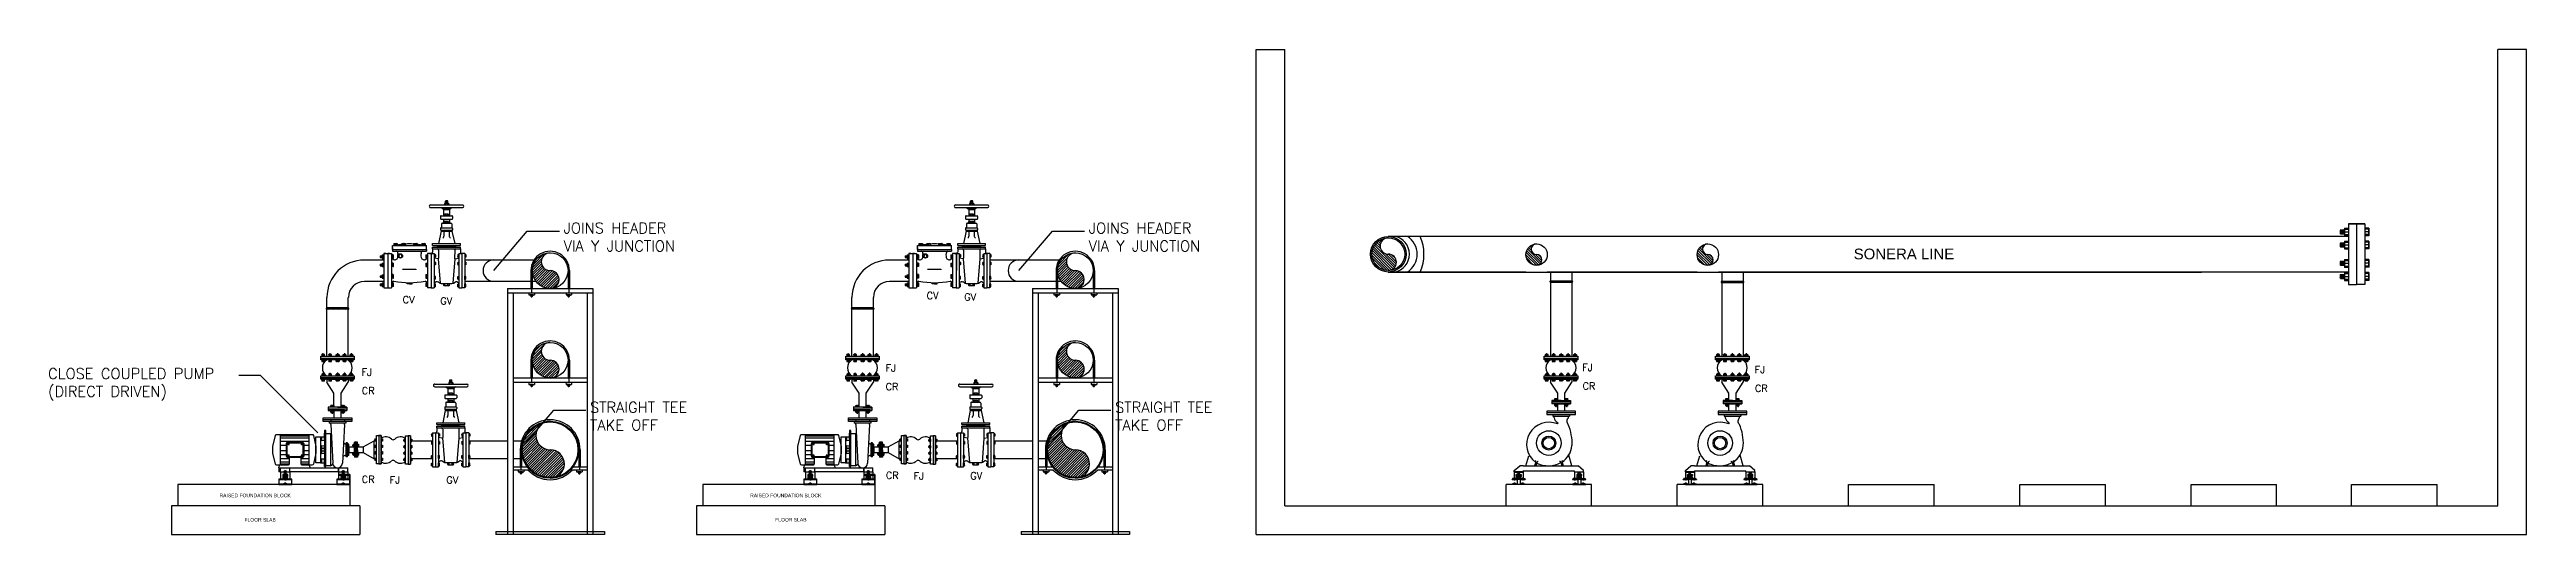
# Model space of a CAD drawing. Header units: inches. Extents: x 72601 to 92539, y -26779 to -15965.
# Drawn here: x 75183 to 92539, y -19365 to -15965 of the extents above; entities that cross this region are included whole.
import ezdxf

# ---------------------------------------------------------------- set-up
doc = ezdxf.new("R2010")
doc.units = ezdxf.units.IN
doc.header["$MEASUREMENT"] = 0
for name, color, linetype in [('FENCE', 1, 'Continuous'), ('M-X-BKGD', 8, 'Continuous'), ('OUTSIDE', 253, 'Continuous')]:
    doc.layers.add(name, color=color, linetype=linetype)
doc.styles.add('SIMS', font='simplex.shx')
doc.styles.get("Standard").update_dxf_attribs({"font": 'arial.ttf'})
doc.dimstyles.get("Standard").update_dxf_attribs({"dimtxt": 0.18, "dimasz": 0.18, "dimexe": 0.18, "dimexo": 0.0625, "dimgap": 0.09, "dimtad": 0, "dimtih": 1, "dimtoh": 1, "dimdec": 4, "dimzin": 0, "dimdsep": 46, "dimtxsty": 'Standard', "dimcen": 0.09, "dimadec": 0, "dimazin": 0, "dimtfac": 1, "dimtdec": 4, "dimtofl": 0, "dimtmove": 0, "dimatfit": 3, "dimfxl": 1, "dimtolj": 1, "dimtzin": 0, "dimarcsym": 0})

msp = doc.modelspace()

# ---------------------------------------------------------------- texts
at = {"color": 3, "insert": (87825, -17361), "char_height": 75, "attachment_point": 1}
msp.add_mtext_dynamic_manual_height_columns('SONERA LINE', width=5751.61, gutter_width=1, heights=[0.2], dxfattribs=at)
at = {"char_height": 25, "attachment_point": 1}
for s, width, insert in [('RAISED FOUNDATION BLOCK', 606.76, (76374, -19079)), ('RAISED FOUNDATION BLOCK', 606.76, (80093, -19079)), ('FLOOR SLAB', 284.58, (76549, -19250)), ('FLOOR SLAB', 284.58, (80268, -19249))]:
    msp.add_mtext_dynamic_manual_height_columns(s, width=width, gutter_width=1, heights=[0], dxfattribs=dict(at, insert=insert))
at = {"layer": 'FENCE', "color": 3, "attachment_point": 1, "style": 'SIMS'}
for s, insert, char_height, width in [('\\A1;JOINS HEADER \\PVIA Y JUNCTION', (78785, -17180, -422), 75, 1022.29), ('\\A1;JOINS HEADER \\PVIA Y JUNCTION', (82465, -17180, -422), 75, 1022.29), ('\\A1;CV', (77658, -17694, -422), 50, 249.05), ('\\A1;GV', (77921, -17703, -422), 50, 249.05), ('\\A1;CV', (81329, -17665, -422), 50, 249.05), ('\\A1;GV', (81592, -17675, -422), 50, 249.05), ('\\A1;FJ', (77369, -18202, -422), 50, 249.05), ('\\A1;FJ', (81041, -18173, -422), 50, 249.05), ('\\A1;FJ', (85923, -18169, -422), 50, 249.05), ('\\A1;FJ', (87132, -18185, -422), 50, 249.05), ('\\A1;CR', (77371, -18332, -422), 50, 249.05), ('\\A1;CR', (81042, -18304, -422), 50, 249.05), ('\\A1;CR', (85925, -18299, -422), 50, 249.05), ('\\A1;CR', (87133, -18315, -422), 50, 249.05), ('\\A1;STRAIGHT TEE TAKE OFF ', (78970, -18436, -422), 75, 821.36), ('\\A1;STRAIGHT TEE TAKE OFF ', (82650, -18436, -422), 75, 821.36), ('\\A1;CR', (77371, -18954, -422), 50, 249.05), ('\\A1;FJ', (77566, -18958, -422), 50, 249.05), ('\\A1;GV', (77964, -18958, -422), 50, 249.05), ('\\A1;CR', (81043, -18926, -422), 50, 249.05), ('\\A1;FJ', (81237, -18930, -422), 50, 249.05), ('\\A1;GV', (81635, -18929, -422), 50, 249.05)]:
    msp.add_mtext(s, dxfattribs=dict(at, insert=insert, char_height=char_height, width=width))
at = {"layer": 'FENCE', "color": 3, "insert": (75173, -18200, -422), "char_height": 75, "attachment_point": 1, "style": 'SIMS'}
msp.add_mtext('\\A1;CLOSE COUPLED PUMP\\P(DIRECT DRIVEN)', dxfattribs=at)

# ---------------------------------------------------------------- hatches: boundary and pattern name
at = {"layer": 'M-X-BKGD'}
h = msp.add_hatch(dxfattribs=at)
h.set_pattern_fill('ANSI31', color=256, scale=100, angle=90)
h.set_pattern_definition([(135, (100923.769, -94904.831), (-8.8388348, -8.8388348), [])])
h.paths.add_polyline_path([(84564, -17514, 1), (84564, -17400, -1), (84564, -17285, 1)])
h = msp.add_hatch(dxfattribs=at)
h.set_pattern_fill('ANSI31', color=256, scale=100, angle=90)
h.set_pattern_definition([(135, (92133.149, -99546.418), (-8.8388348, -8.8388348), [])])
h.paths.add_polyline_path([(85603, -17478, 1), (85603, -17403, -1), (85603, -17328, 1)])
h = msp.add_hatch(dxfattribs=at)
h.set_pattern_fill('ANSI31', color=256, scale=100, angle=90)
h.set_pattern_definition([(135, (93333.149, -99546.418), (-8.8388348, -8.8388348), [])])
h.paths.add_polyline_path([(86803, -17478, 1), (86803, -17403, -1), (86803, -17328, 1)])
h = msp.add_hatch(dxfattribs=at)
h.set_pattern_fill('ANSI31', color=256, scale=100)
h.set_pattern_definition([(45, (-21028.537, -23930.106), (-8.8388348, 8.8388348), [])])
h.paths.add_polyline_path([(78735, -18961, 0.797671), (78691, -18771, -0.797806), (78648, -18581, 0.350006), (78496, -18771, 0.481449)])
h.paths.add_polyline_path([(78691, -18018, 0.414214), (78566, -18143, 0.414229), (78691, -18268, 0.999922), (78691, -18143, -1.000026)])
h.paths.add_polyline_path([(78692, -17640, 0.999917), (78691, -17515, -1), (78691, -17390, 0.414214), (78566, -17515, 0.414238)])
h = msp.add_hatch(dxfattribs=at)
h.set_pattern_fill('ANSI31', color=256, scale=100)
h.set_pattern_definition([(45, (-17349.437, -23930.106), (-8.8388348, 8.8388348), [])])
h.paths.add_polyline_path([(82414, -18961, 0.797671), (82371, -18771, -0.797806), (82327, -18581, 0.350006), (82176, -18771, 0.481449)])
h.paths.add_polyline_path([(82371, -18018, 0.414214), (82246, -18143, 0.414229), (82371, -18268, 0.999922), (82371, -18143, -1.000026)])
h.paths.add_polyline_path([(82371, -17640, 0.999917), (82371, -17515, -1), (82371, -17390, 0.414214), (82246, -17515, 0.414238)])
h = msp.add_hatch(dxfattribs=at)
h.set_pattern_fill('ANSI31', color=256, scale=100)
h.set_pattern_definition([(45, (5859.378, -33757.436), (-8.8388348, 8.8388348), [])])
h.paths.add_polyline_path([(85851, -17597, 1), (85851, -17587), (85701, -17587, 1), (85701, -17597)])
h = msp.add_hatch(dxfattribs=at)
h.set_pattern_fill('ANSI31', color=256, scale=100)
h.set_pattern_definition([(45, (7059.378, -33759.222), (-8.8388348, 8.8388348), [])])
h.paths.add_polyline_path([(87051, -17599, 1), (87051, -17589), (86901, -17589, 1), (86901, -17599)])

# ---------------------------------------------------------------- linework, layer by layer
for p, q in [((83639, -19365), (83639, -15965)), ((83639, -15965), (83839, -15965)), ((83839, -19165), (83839, -15965)), ((92339, -19165), (92339, -15965)), ((92539, -15965), (92339, -15965)), ((92539, -19365), (92539, -15965)), ((77586, -17339), (77825, -17339)), ((77586, -17352), (77586, -17339)), ((77586, -17366), (77586, -17352)), ((77586, -17352), (77586, -17366)), ((77595, -17326), (77595, -17339)), ((77595, -17326), (77620, -17326)), ((77598, -17329), (77598, -17339)), ((77607, -17329), (77607, -17339)), ((77616, -17329), (77616, -17339)), ((77620, -17326), (77620, -17339)), ((77652, -17326), (77652, -17339)), ((77652, -17326), (77677, -17326)), ((77655, -17329), (77655, -17339)), ((77664, -17329), (77664, -17339)), ((77673, -17329), (77673, -17339)), ((77677, -17326), (77677, -17339)), ((77733, -17326), (77733, -17339)), ((77733, -17326), (77758, -17326)), ((77736, -17329), (77736, -17339)), ((77745, -17329), (77745, -17339)), ((77755, -17329), (77755, -17339)), ((77758, -17326), (77758, -17339)), ((77791, -17326), (77791, -17339)), ((77791, -17326), (77816, -17326)), ((77794, -17329), (77794, -17339)), ((77803, -17329), (77803, -17339)), ((77812, -17329), (77812, -17339)), ((77816, -17326), (77816, -17339)), ((77825, -17352), (77825, -17339)), ((77825, -17366), (77825, -17352)), ((81265, -17339), (81504, -17339)), ((81265, -17352), (81265, -17339)), ((81265, -17366), (81265, -17352)), ((81265, -17352), (81265, -17366)), ((81274, -17326), (81274, -17339)), ((81274, -17326), (81299, -17326)), ((81277, -17329), (81277, -17339)), ((81286, -17329), (81286, -17339)), ((81295, -17329), (81295, -17339)), ((81299, -17326), (81299, -17339)), ((81331, -17326), (81331, -17339)), ((81331, -17326), (81356, -17326)), ((81334, -17329), (81334, -17339)), ((81343, -17329), (81343, -17339)), ((81353, -17329), (81353, -17339)), ((81356, -17326), (81356, -17339)), ((81413, -17326), (81413, -17339)), ((81413, -17326), (81437, -17326)), ((81416, -17329), (81416, -17339)), ((81425, -17329), (81425, -17339)), ((81434, -17329), (81434, -17339)), ((81437, -17326), (81437, -17339)), ((81470, -17326), (81470, -17339)), ((81470, -17326), (81495, -17326)), ((81473, -17329), (81473, -17339)), ((81482, -17329), (81482, -17339)), ((81491, -17329), (81491, -17339)), ((81495, -17326), (81495, -17339)), ((81504, -17352), (81504, -17339)), ((81504, -17366), (81504, -17352)), ((91292, -17275), (84564, -17275)), ((91237, -17230), (91234, -17233)), ((91234, -17233), (91234, -17254)), ((91234, -17233), (91234, -17254)), ((91237, -17258), (91234, -17254)), ((91237, -17321), (91234, -17325)), ((91234, -17325), (91234, -17345)), ((91234, -17325), (91234, -17345)), ((91237, -17349), (91234, -17345)), ((91237, -17230), (91237, -17258)), ((91237, -17230), (91264, -17230)), ((91237, -17258), (91264, -17258)), ((91237, -17321), (91237, -17349)), ((91237, -17321), (91264, -17321)), ((91237, -17349), (91264, -17349)), ((91241, -17230), (91241, -17258)), ((91241, -17321), (91241, -17349)), ((91245, -17230), (91245, -17258)), ((91245, -17321), (91245, -17349)), ((91248, -17230), (91248, -17258)), ((91248, -17321), (91248, -17349)), ((91252, -17230), (91252, -17258)), ((91252, -17321), (91252, -17349)), ((91256, -17230), (91256, -17258)), ((91256, -17321), (91256, -17349)), ((91260, -17230), (91260, -17258)), ((91264, -17230), (91260, -17230)), ((91264, -17258), (91260, -17258)), ((91260, -17321), (91260, -17349)), ((91264, -17321), (91260, -17321)), ((91264, -17217), (91292, -17217)), ((91264, -17217), (91264, -17272)), ((91264, -17272), (91292, -17272)), ((91264, -17308), (91292, -17308)), ((91264, -17308), (91264, -17363)), ((91269, -17224), (91292, -17224)), ((91269, -17244), (91292, -17244)), ((91269, -17263), (91292, -17263)), ((91269, -17315), (91292, -17315)), ((91269, -17335), (91292, -17335)), ((91269, -17355), (91292, -17355)), ((91292, -17187), (91349, -17187)), ((91349, -17187), (91292, -17187)), ((91292, -17187), (91292, -17613)), ((91349, -17187), (91349, -17613)), ((91349, -17187), (91407, -17187)), ((91407, -17187), (91349, -17187)), ((91349, -17187), (91349, -17613)), ((91349, -17275), (91349, -17525)), ((91349, -17290), (91349, -17510)), ((91407, -17187), (91407, -17613)), ((91435, -17217), (91407, -17217)), ((91430, -17224), (91407, -17224)), ((91430, -17244), (91407, -17244)), ((91430, -17263), (91407, -17263)), ((91435, -17272), (91407, -17272)), ((91435, -17308), (91407, -17308)), ((91430, -17315), (91407, -17315)), ((91430, -17335), (91407, -17335)), ((91430, -17355), (91407, -17355)), ((91435, -17230), (91434, -17230)), ((91435, -17217), (91435, -17272)), ((91435, -17308), (91435, -17363)), ((77389, -17440), (77526, -17440)), ((77500, -17412), (77499, -17413)), ((77499, -17413), (77499, -17423)), ((77499, -17423), (77500, -17423)), ((77500, -17470), (77499, -17471)), ((77499, -17471), (77499, -17480)), ((77499, -17480), (77500, -17481)), ((77500, -17412), (77513, -17412)), ((77500, -17423), (77513, -17423)), ((77500, -17470), (77513, -17470)), ((77500, -17481), (77513, -17481)), ((77501, -17412), (77501, -17423)), ((77501, -17412), (77501, -17423)), ((77501, -17470), (77501, -17481)), ((77501, -17470), (77501, -17481)), ((77503, -17412), (77503, -17423)), ((77503, -17412), (77503, -17423)), ((77503, -17412), (77503, -17423)), ((77503, -17470), (77503, -17481)), ((77503, -17470), (77503, -17481)), ((77503, -17470), (77503, -17481)), ((77504, -17412), (77504, -17423)), ((77504, -17470), (77504, -17481)), ((77506, -17412), (77506, -17423)), ((77506, -17470), (77506, -17481)), ((77508, -17412), (77508, -17423)), ((77508, -17470), (77508, -17481)), ((77510, -17412), (77510, -17423)), ((77510, -17470), (77510, -17481)), ((77511, -17412), (77511, -17423)), ((77511, -17470), (77511, -17481)), ((77513, -17405), (77526, -17405)), ((77513, -17405), (77513, -17430)), ((77513, -17430), (77526, -17430)), ((77513, -17462), (77526, -17462)), ((77513, -17462), (77513, -17487)), ((77513, -17487), (77526, -17487)), ((77516, -17408), (77526, -17408)), ((77516, -17417), (77526, -17417)), ((77516, -17426), (77526, -17426)), ((77516, -17465), (77526, -17465)), ((77516, -17474), (77526, -17474)), ((77516, -17484), (77526, -17484)), ((77526, -17396), (77539, -17396)), ((77526, -17396), (77526, -17635)), ((77539, -17396), (77526, -17396)), ((77539, -17396), (77553, -17396)), ((77566, -17396), (77553, -17396)), ((77553, -17396), (77566, -17396)), ((77553, -17396), (77553, -17635)), ((77566, -17396), (77579, -17396)), ((77579, -17396), (77579, -17635)), ((77592, -17405), (77579, -17405)), ((77589, -17408), (77579, -17408)), ((77589, -17417), (77579, -17417)), ((77589, -17426), (77579, -17426)), ((77592, -17430), (77579, -17430)), ((77592, -17462), (77579, -17462)), ((77589, -17465), (77579, -17465)), ((77589, -17474), (77579, -17474)), ((77589, -17483), (77579, -17483)), ((77592, -17487), (77579, -17487)), ((77586, -17366), (77825, -17366)), ((77586, -17366), (77586, -17378)), ((77586, -17378), (77825, -17378)), ((77592, -17405), (77592, -17430)), ((77592, -17462), (77592, -17487)), ((77634, -17404), (77631, -17412)), ((77631, -17412), (77634, -17420)), ((77642, -17401), (77634, -17404)), ((77634, -17420), (77642, -17423)), ((77650, -17404), (77642, -17401)), ((77642, -17423), (77650, -17420)), ((77653, -17412), (77650, -17404)), ((77650, -17420), (77653, -17412)), ((77819, -17405), (77819, -17430)), ((77819, -17405), (77832, -17405)), ((77819, -17430), (77832, -17430)), ((77819, -17462), (77819, -17487)), ((77819, -17462), (77832, -17462)), ((77819, -17487), (77832, -17487)), ((77821, -17408), (77832, -17408)), ((77821, -17417), (77832, -17417)), ((77821, -17426), (77832, -17426)), ((77821, -17465), (77832, -17465)), ((77821, -17474), (77832, -17474)), ((77821, -17483), (77832, -17483)), ((77825, -17366), (77825, -17378)), ((77845, -17395), (77832, -17395)), ((77832, -17395), (77832, -17635)), ((77858, -17395), (77845, -17395)), ((77845, -17395), (77858, -17395)), ((77858, -17395), (77858, -17635)), ((78092, -17440), (78579, -17440)), ((78556, -17515), (78556, -17640)), ((78566, -17515), (78566, -17640)), ((78816, -17515), (78816, -17640)), ((78826, -17515), (78826, -17640)), ((81068, -17440), (81205, -17440)), ((81179, -17412), (81178, -17413)), ((81178, -17413), (81178, -17423)), ((81178, -17423), (81179, -17423)), ((81179, -17470), (81178, -17471)), ((81178, -17471), (81178, -17480)), ((81178, -17480), (81179, -17481)), ((81179, -17412), (81192, -17412)), ((81179, -17423), (81192, -17423)), ((81179, -17470), (81192, -17470)), ((81179, -17481), (81192, -17481)), ((81180, -17412), (81180, -17423)), ((81180, -17412), (81180, -17423)), ((81180, -17470), (81180, -17481)), ((81180, -17470), (81180, -17481)), ((81182, -17412), (81182, -17423)), ((81182, -17412), (81182, -17423)), ((81182, -17412), (81182, -17423)), ((81182, -17470), (81182, -17481)), ((81182, -17470), (81182, -17481)), ((81182, -17470), (81182, -17481)), ((81184, -17412), (81184, -17423)), ((81184, -17470), (81184, -17481)), ((81185, -17412), (81185, -17423)), ((81185, -17470), (81185, -17481)), ((81187, -17412), (81187, -17423)), ((81187, -17470), (81187, -17481)), ((81189, -17412), (81189, -17423)), ((81189, -17470), (81189, -17481)), ((81190, -17412), (81190, -17423)), ((81190, -17470), (81190, -17481)), ((81192, -17405), (81205, -17405)), ((81192, -17405), (81192, -17430)), ((81192, -17430), (81205, -17430)), ((81192, -17462), (81205, -17462)), ((81192, -17462), (81192, -17487)), ((81192, -17487), (81205, -17487)), ((81195, -17408), (81205, -17408)), ((81195, -17417), (81205, -17417)), ((81195, -17426), (81205, -17426)), ((81195, -17465), (81205, -17465)), ((81195, -17474), (81205, -17474)), ((81195, -17484), (81205, -17484)), ((81205, -17396), (81218, -17396)), ((81205, -17396), (81205, -17635)), ((81218, -17396), (81205, -17396)), ((81218, -17396), (81232, -17396)), ((81245, -17396), (81232, -17396)), ((81232, -17396), (81245, -17396)), ((81232, -17396), (81232, -17635)), ((81245, -17396), (81258, -17396)), ((81258, -17396), (81258, -17635)), ((81271, -17405), (81258, -17405)), ((81269, -17408), (81258, -17408)), ((81269, -17417), (81258, -17417)), ((81269, -17426), (81258, -17426)), ((81271, -17430), (81258, -17430)), ((81271, -17462), (81258, -17462)), ((81269, -17465), (81258, -17465)), ((81269, -17474), (81258, -17474)), ((81269, -17483), (81258, -17483)), ((81271, -17487), (81258, -17487)), ((81265, -17366), (81504, -17366)), ((81265, -17366), (81265, -17378)), ((81265, -17378), (81504, -17378)), ((81271, -17405), (81271, -17430)), ((81271, -17462), (81271, -17487)), ((81313, -17404), (81310, -17412)), ((81310, -17412), (81313, -17420)), ((81321, -17401), (81313, -17404)), ((81313, -17420), (81321, -17423)), ((81329, -17404), (81321, -17401)), ((81321, -17423), (81329, -17420)), ((81332, -17412), (81329, -17404)), ((81329, -17420), (81332, -17412)), ((81498, -17405), (81498, -17430)), ((81498, -17405), (81511, -17405)), ((81498, -17430), (81511, -17430)), ((81498, -17462), (81498, -17487)), ((81498, -17462), (81511, -17462)), ((81498, -17487), (81511, -17487)), ((81500, -17408), (81511, -17408)), ((81500, -17417), (81511, -17417)), ((81500, -17426), (81511, -17426)), ((81500, -17465), (81511, -17465)), ((81500, -17474), (81511, -17474)), ((81500, -17483), (81511, -17483)), ((81504, -17366), (81504, -17378)), ((81524, -17395), (81511, -17395)), ((81511, -17395), (81511, -17635)), ((81537, -17395), (81524, -17395)), ((81524, -17395), (81537, -17395)), ((81537, -17395), (81537, -17635)), ((81771, -17440), (82258, -17440)), ((82236, -17515), (82236, -17640)), ((82246, -17515), (82246, -17640)), ((82496, -17515), (82496, -17640)), ((82506, -17515), (82506, -17640)), ((85528, -17525), (84564, -17525)), ((84564, -17525), (85678, -17525)), ((86728, -17525), (85678, -17525)), ((85678, -17525), (86878, -17525)), ((85701, -17525), (85701, -18114)), ((85851, -17525), (85851, -18114)), ((91292, -17525), (86878, -17525)), ((86878, -17525), (90263, -17525)), ((86901, -17525), (86901, -18116)), ((87051, -17525), (87051, -18116)), ((91237, -17450), (91234, -17454)), ((91234, -17454), (91234, -17474)), ((91234, -17454), (91234, -17474)), ((91237, -17478), (91234, -17474)), ((91237, -17450), (91237, -17478)), ((91237, -17450), (91264, -17450)), ((91237, -17478), (91264, -17478)), ((91241, -17450), (91241, -17478)), ((91245, -17450), (91245, -17478)), ((91248, -17450), (91248, -17478)), ((91252, -17450), (91252, -17478)), ((91256, -17450), (91256, -17478)), ((91260, -17450), (91260, -17478)), ((91264, -17363), (91292, -17363)), ((91264, -17437), (91292, -17437)), ((91264, -17437), (91264, -17492)), ((91264, -17492), (91292, -17492)), ((91264, -17529), (91292, -17529)), ((91264, -17529), (91264, -17584)), ((91269, -17444), (91292, -17444)), ((91269, -17464), (91292, -17464)), ((91269, -17484), (91292, -17484)), ((91435, -17363), (91407, -17363)), ((91435, -17437), (91407, -17437)), ((91430, -17444), (91407, -17444)), ((91430, -17464), (91407, -17464)), ((91430, -17484), (91407, -17484)), ((91435, -17492), (91407, -17492)), ((91435, -17529), (91407, -17529)), ((91435, -17437), (91435, -17492)), ((91435, -17529), (91435, -17584)), ((77126, -17710), (77126, -17703)), ((77276, -17710), (77276, -17703)), ((77389, -17590), (77526, -17590)), ((77500, -17551), (77499, -17552)), ((77499, -17552), (77499, -17561)), ((77499, -17561), (77500, -17562)), ((77500, -17608), (77499, -17609)), ((77499, -17609), (77499, -17619)), ((77499, -17619), (77500, -17619)), ((77500, -17551), (77513, -17551)), ((77500, -17562), (77513, -17562)), ((77500, -17608), (77513, -17608)), ((77500, -17619), (77513, -17619)), ((77501, -17551), (77501, -17562)), ((77501, -17551), (77501, -17562)), ((77501, -17608), (77501, -17619)), ((77501, -17608), (77501, -17619)), ((77503, -17551), (77503, -17562)), ((77503, -17551), (77503, -17562)), ((77503, -17551), (77503, -17562)), ((77503, -17608), (77503, -17619)), ((77503, -17608), (77503, -17619)), ((77503, -17608), (77503, -17619)), ((77504, -17551), (77504, -17562)), ((77504, -17608), (77504, -17619)), ((77506, -17551), (77506, -17562)), ((77506, -17608), (77506, -17619)), ((77508, -17551), (77508, -17562)), ((77508, -17608), (77508, -17619)), ((77510, -17551), (77510, -17562)), ((77510, -17608), (77510, -17619)), ((77511, -17551), (77511, -17562)), ((77511, -17608), (77511, -17619)), ((77513, -17544), (77526, -17544)), ((77513, -17544), (77513, -17568)), ((77513, -17568), (77526, -17568)), ((77513, -17601), (77526, -17601)), ((77513, -17601), (77513, -17626)), ((77513, -17626), (77526, -17626)), ((77516, -17547), (77526, -17547)), ((77516, -17556), (77526, -17556)), ((77516, -17565), (77526, -17565)), ((77516, -17604), (77526, -17604)), ((77516, -17613), (77526, -17613)), ((77516, -17622), (77526, -17622)), ((77526, -17635), (77539, -17635)), ((77539, -17635), (77553, -17635)), ((77553, -17635), (77566, -17635)), ((77566, -17635), (77579, -17635)), ((77592, -17543), (77579, -17543)), ((77589, -17546), (77579, -17546)), ((77589, -17555), (77579, -17555)), ((77589, -17564), (77579, -17564)), ((77592, -17568), (77579, -17568)), ((77592, -17601), (77579, -17601)), ((77589, -17604), (77579, -17604)), ((77589, -17613), (77579, -17613)), ((77589, -17622), (77579, -17622)), ((77592, -17626), (77579, -17626)), ((77592, -17543), (77592, -17568)), ((77592, -17601), (77592, -17626)), ((77688, -17608), (77688, -17600)), ((77705, -17608), (77688, -17608)), ((77705, -17608), (77723, -17608)), ((77723, -17608), (77723, -17600)), ((77819, -17543), (77819, -17568)), ((77819, -17543), (77832, -17543)), ((77819, -17568), (77832, -17568)), ((77819, -17601), (77819, -17625)), ((77819, -17601), (77832, -17601)), ((77819, -17625), (77832, -17625)), ((77821, -17546), (77832, -17546)), ((77821, -17555), (77832, -17555)), ((77821, -17564), (77832, -17564)), ((77821, -17604), (77832, -17604)), ((77821, -17613), (77832, -17613)), ((77821, -17622), (77832, -17622)), ((77845, -17635), (77832, -17635)), ((77858, -17635), (77845, -17635)), ((78092, -17590), (78556, -17590)), ((78391, -17640), (78391, -19365)), ((78391, -17640), (78991, -17640)), ((78391, -17670), (78991, -17670)), ((78431, -17670), (78431, -19365)), ((78542, -17670), (78542, -17685)), ((78542, -17685), (78581, -17685)), ((78553, -17687), (78553, -17692)), ((78568, -17693), (78555, -17693)), ((78566, -17640), (78556, -17640)), ((78557, -17687), (78557, -17692)), ((78558, -17693), (78558, -17693)), ((78558, -17693), (78558, -17694)), ((78565, -17693), (78558, -17694)), ((78558, -17694), (78558, -17694)), ((78558, -17694), (78558, -17695)), ((78565, -17694), (78558, -17695)), ((78558, -17695), (78558, -17695)), ((78558, -17696), (78558, -17695)), ((78558, -17695), (78558, -17695)), ((78565, -17695), (78558, -17695)), ((78558, -17696), (78558, -17696)), ((78558, -17697), (78558, -17696)), ((78565, -17696), (78558, -17696)), ((78558, -17697), (78558, -17697)), ((78558, -17698), (78558, -17697)), ((78565, -17697), (78558, -17697)), ((78558, -17698), (78558, -17698)), ((78558, -17699), (78558, -17698)), ((78565, -17698), (78558, -17698)), ((78565, -17699), (78558, -17699)), ((78558, -17699), (78559, -17700)), ((78559, -17700), (78563, -17700)), ((78561, -17640), (78561, -17670)), ((78565, -17699), (78563, -17700)), ((78565, -17693), (78565, -17693)), ((78566, -17694), (78565, -17693)), ((78566, -17695), (78565, -17694)), ((78566, -17694), (78565, -17694)), ((78566, -17696), (78565, -17695)), ((78566, -17695), (78565, -17695)), ((78566, -17696), (78565, -17696)), ((78566, -17697), (78565, -17696)), ((78566, -17698), (78565, -17697)), ((78566, -17697), (78565, -17697)), ((78566, -17698), (78565, -17698)), ((78566, -17698), (78565, -17699)), ((78566, -17698), (78565, -17698)), ((78566, -17590), (78591, -17590)), ((78566, -17692), (78566, -17687)), ((78569, -17687), (78569, -17692)), ((78581, -17670), (78581, -17685)), ((78802, -17670), (78802, -17685)), ((78802, -17685), (78841, -17685)), ((78813, -17687), (78813, -17692)), ((78828, -17693), (78815, -17693)), ((78826, -17640), (78816, -17640)), ((78817, -17687), (78817, -17692)), ((78818, -17693), (78818, -17693)), ((78818, -17693), (78818, -17694)), ((78825, -17693), (78818, -17694)), ((78818, -17694), (78818, -17694)), ((78818, -17694), (78818, -17695)), ((78825, -17694), (78818, -17695)), ((78818, -17695), (78818, -17695)), ((78818, -17696), (78818, -17695)), ((78818, -17695), (78818, -17695)), ((78825, -17695), (78818, -17695)), ((78818, -17696), (78818, -17696)), ((78818, -17697), (78818, -17696)), ((78825, -17696), (78818, -17696)), ((78818, -17697), (78818, -17697)), ((78818, -17698), (78818, -17697)), ((78825, -17697), (78818, -17697)), ((78818, -17698), (78818, -17698)), ((78818, -17699), (78818, -17698)), ((78825, -17698), (78818, -17698)), ((78825, -17699), (78818, -17699)), ((78818, -17699), (78819, -17700)), ((78819, -17700), (78823, -17700)), ((78821, -17640), (78821, -17670)), ((78825, -17699), (78823, -17700)), ((78825, -17693), (78825, -17693)), ((78826, -17694), (78825, -17693)), ((78826, -17695), (78825, -17694)), ((78826, -17694), (78825, -17694)), ((78826, -17696), (78825, -17695)), ((78826, -17695), (78825, -17695)), ((78826, -17696), (78825, -17696)), ((78826, -17697), (78825, -17696)), ((78826, -17698), (78825, -17697)), ((78826, -17697), (78825, -17697)), ((78826, -17698), (78825, -17698)), ((78826, -17698), (78825, -17699)), ((78826, -17698), (78825, -17698)), ((78826, -17692), (78826, -17687)), ((78829, -17687), (78829, -17692)), ((78841, -17670), (78841, -17685)), ((78951, -17670), (78951, -19365)), ((78991, -17640), (78991, -19365)), ((80806, -18116), (80806, -17703)), ((80806, -17710), (80806, -17703)), ((80956, -18116), (80956, -17703)), ((80956, -17710), (80956, -17703)), ((81068, -17590), (81205, -17590)), ((81179, -17551), (81178, -17552)), ((81178, -17552), (81178, -17561)), ((81178, -17561), (81179, -17562)), ((81179, -17608), (81178, -17609)), ((81178, -17609), (81178, -17619)), ((81178, -17619), (81179, -17619)), ((81179, -17551), (81192, -17551)), ((81179, -17562), (81192, -17562)), ((81179, -17608), (81192, -17608)), ((81179, -17619), (81192, -17619)), ((81180, -17551), (81180, -17562)), ((81180, -17551), (81180, -17562)), ((81180, -17608), (81180, -17619)), ((81180, -17608), (81180, -17619)), ((81182, -17551), (81182, -17562)), ((81182, -17551), (81182, -17562)), ((81182, -17551), (81182, -17562)), ((81182, -17608), (81182, -17619)), ((81182, -17608), (81182, -17619)), ((81182, -17608), (81182, -17619)), ((81184, -17551), (81184, -17562)), ((81184, -17608), (81184, -17619)), ((81185, -17551), (81185, -17562)), ((81185, -17608), (81185, -17619)), ((81187, -17551), (81187, -17562)), ((81187, -17608), (81187, -17619)), ((81189, -17551), (81189, -17562)), ((81189, -17608), (81189, -17619)), ((81190, -17551), (81190, -17562)), ((81190, -17608), (81190, -17619)), ((81192, -17544), (81205, -17544)), ((81192, -17544), (81192, -17568)), ((81192, -17568), (81205, -17568)), ((81192, -17601), (81205, -17601)), ((81192, -17601), (81192, -17626)), ((81192, -17626), (81205, -17626)), ((81195, -17547), (81205, -17547)), ((81195, -17556), (81205, -17556)), ((81195, -17565), (81205, -17565)), ((81195, -17604), (81205, -17604)), ((81195, -17613), (81205, -17613)), ((81195, -17622), (81205, -17622)), ((81205, -17635), (81218, -17635)), ((81218, -17635), (81232, -17635)), ((81232, -17635), (81245, -17635)), ((81245, -17635), (81258, -17635)), ((81271, -17543), (81258, -17543)), ((81269, -17546), (81258, -17546)), ((81269, -17555), (81258, -17555)), ((81269, -17564), (81258, -17564)), ((81271, -17568), (81258, -17568)), ((81271, -17601), (81258, -17601)), ((81269, -17604), (81258, -17604)), ((81269, -17613), (81258, -17613)), ((81269, -17622), (81258, -17622)), ((81271, -17626), (81258, -17626)), ((81271, -17543), (81271, -17568)), ((81271, -17601), (81271, -17626)), ((81367, -17608), (81367, -17600)), ((81385, -17608), (81367, -17608)), ((81385, -17608), (81402, -17608)), ((81402, -17608), (81402, -17600)), ((81498, -17543), (81498, -17568)), ((81498, -17543), (81511, -17543)), ((81498, -17568), (81511, -17568)), ((81498, -17601), (81498, -17625)), ((81498, -17601), (81511, -17601)), ((81498, -17625), (81511, -17625)), ((81500, -17546), (81511, -17546)), ((81500, -17555), (81511, -17555)), ((81500, -17564), (81511, -17564)), ((81500, -17604), (81511, -17604)), ((81500, -17613), (81511, -17613)), ((81500, -17622), (81511, -17622)), ((81524, -17635), (81511, -17635)), ((81537, -17635), (81524, -17635)), ((81771, -17590), (82236, -17590)), ((82071, -17640), (82071, -19365)), ((82071, -17640), (82671, -17640)), ((82071, -17670), (82671, -17670)), ((82111, -17670), (82111, -19365)), ((82221, -17670), (82221, -17685)), ((82221, -17685), (82261, -17685)), ((82233, -17687), (82233, -17692)), ((82247, -17693), (82234, -17693)), ((82246, -17640), (82236, -17640)), ((82236, -17687), (82236, -17692)), ((82237, -17693), (82237, -17693)), ((82237, -17693), (82237, -17694)), ((82244, -17693), (82237, -17694)), ((82237, -17694), (82237, -17694)), ((82237, -17694), (82237, -17695)), ((82244, -17694), (82237, -17695)), ((82237, -17695), (82237, -17695)), ((82237, -17696), (82237, -17695)), ((82237, -17695), (82237, -17695)), ((82244, -17695), (82237, -17695)), ((82237, -17696), (82237, -17696)), ((82237, -17697), (82237, -17696)), ((82244, -17696), (82237, -17696)), ((82237, -17697), (82237, -17697)), ((82237, -17698), (82237, -17697)), ((82244, -17697), (82237, -17697)), ((82237, -17698), (82237, -17698)), ((82237, -17699), (82237, -17698)), ((82244, -17698), (82237, -17698)), ((82244, -17699), (82237, -17699)), ((82237, -17699), (82238, -17700)), ((82238, -17700), (82242, -17700)), ((82241, -17640), (82241, -17670)), ((82244, -17699), (82242, -17700)), ((82245, -17693), (82244, -17693)), ((82245, -17694), (82244, -17693)), ((82245, -17695), (82244, -17694)), ((82245, -17694), (82244, -17694)), ((82245, -17696), (82244, -17695)), ((82245, -17695), (82244, -17695)), ((82245, -17696), (82244, -17696)), ((82245, -17697), (82244, -17696)), ((82245, -17698), (82244, -17697)), ((82245, -17697), (82244, -17697)), ((82245, -17698), (82244, -17698)), ((82245, -17698), (82244, -17699)), ((82245, -17698), (82244, -17698)), ((82245, -17692), (82245, -17687)), ((82246, -17590), (82271, -17590)), ((82248, -17687), (82248, -17692)), ((82261, -17670), (82261, -17685)), ((82481, -17670), (82481, -17685)), ((82481, -17685), (82521, -17685)), ((82493, -17687), (82493, -17692)), ((82507, -17693), (82494, -17693)), ((82506, -17640), (82496, -17640)), ((82496, -17687), (82496, -17692)), ((82497, -17693), (82497, -17693)), ((82497, -17693), (82497, -17694)), ((82504, -17693), (82497, -17694)), ((82497, -17694), (82497, -17694)), ((82497, -17694), (82497, -17695)), ((82504, -17694), (82497, -17695)), ((82497, -17695), (82497, -17695)), ((82497, -17696), (82497, -17695)), ((82497, -17695), (82497, -17695)), ((82504, -17695), (82497, -17695)), ((82497, -17696), (82497, -17696)), ((82497, -17697), (82497, -17696)), ((82504, -17696), (82497, -17696)), ((82497, -17697), (82497, -17697)), ((82497, -17698), (82497, -17697)), ((82504, -17697), (82497, -17697)), ((82497, -17698), (82497, -17698)), ((82497, -17699), (82497, -17698)), ((82504, -17698), (82497, -17698)), ((82504, -17699), (82497, -17699)), ((82497, -17699), (82498, -17700)), ((82498, -17700), (82502, -17700)), ((82501, -17640), (82501, -17670)), ((82504, -17699), (82502, -17700)), ((82505, -17693), (82504, -17693)), ((82505, -17694), (82504, -17693)), ((82505, -17695), (82504, -17694)), ((82505, -17694), (82504, -17694)), ((82505, -17696), (82504, -17695)), ((82505, -17695), (82504, -17695)), ((82505, -17696), (82504, -17696)), ((82505, -17697), (82504, -17696)), ((82505, -17698), (82504, -17697)), ((82505, -17697), (82504, -17697)), ((82505, -17698), (82504, -17698)), ((82505, -17698), (82504, -17699)), ((82505, -17698), (82504, -17698)), ((82505, -17692), (82505, -17687)), ((82508, -17687), (82508, -17692)), ((82521, -17670), (82521, -17685)), ((82631, -17670), (82631, -19365)), ((82671, -17640), (82671, -19365)), ((85701, -17587), (85851, -17587)), ((85701, -17597), (85851, -17597)), ((86901, -17589), (87051, -17589)), ((86901, -17599), (87051, -17599)), ((91237, -17542), (91234, -17545)), ((91234, -17545), (91234, -17566)), ((91234, -17545), (91234, -17566)), ((91237, -17570), (91234, -17566)), ((91237, -17542), (91237, -17570)), ((91237, -17542), (91264, -17542)), ((91237, -17570), (91264, -17570)), ((91241, -17542), (91241, -17570)), ((91245, -17542), (91245, -17570)), ((91248, -17542), (91248, -17570)), ((91252, -17542), (91252, -17570)), ((91256, -17542), (91256, -17570)), ((91260, -17542), (91260, -17570)), ((91264, -17584), (91292, -17584)), ((91269, -17536), (91292, -17536)), ((91269, -17556), (91292, -17556)), ((91269, -17575), (91292, -17575)), ((91292, -17613), (91349, -17613)), ((91407, -17613), (91349, -17613)), ((91430, -17536), (91407, -17536)), ((91430, -17556), (91407, -17556)), ((91430, -17575), (91407, -17575)), ((91435, -17584), (91407, -17584)), ((91435, -17542), (91434, -17542)), ((77126, -18116), (77126, -17710)), ((77276, -17776), (77126, -17776)), ((77276, -17786), (77126, -17786)), ((77276, -18116), (77276, -17710)), ((80956, -17776), (80806, -17776)), ((80956, -17786), (80806, -17786)), ((77083, -18129), (77318, -18129)), ((77113, -18114), (77088, -18114)), ((77088, -18116), (77088, -18114)), ((77113, -18116), (77088, -18116)), ((77113, -18141), (77088, -18141)), ((77088, -18141), (77088, -18143)), ((77113, -18143), (77088, -18143)), ((77090, -18105), (77091, -18104)), ((77090, -18105), (77090, -18113)), ((77090, -18113), (77091, -18114)), ((77090, -18144), (77091, -18143)), ((77090, -18144), (77090, -18152)), ((77090, -18152), (77091, -18153)), ((77110, -18104), (77091, -18104)), ((77091, -18114), (77110, -18114)), ((77091, -18153), (77110, -18153)), ((77097, -18100), (77097, -18104)), ((77097, -18106), (77097, -18112)), ((77097, -18143), (77097, -18151)), ((77098, -18099), (77103, -18099)), ((77104, -18104), (77104, -18100)), ((77104, -18112), (77104, -18106)), ((77104, -18151), (77104, -18143)), ((77110, -18105), (77110, -18104)), ((77110, -18113), (77110, -18105)), ((77110, -18114), (77110, -18113)), ((77110, -18144), (77110, -18143)), ((77110, -18152), (77110, -18144)), ((77110, -18153), (77110, -18152)), ((77113, -18116), (77113, -18114)), ((77113, -18141), (77113, -18143)), ((77137, -18116), (77137, -18114)), ((77161, -18114), (77137, -18114)), ((77161, -18116), (77137, -18116)), ((77137, -18141), (77137, -18143)), ((77161, -18141), (77137, -18141)), ((77161, -18143), (77137, -18143)), ((77139, -18105), (77140, -18104)), ((77139, -18105), (77139, -18113)), ((77139, -18113), (77140, -18114)), ((77139, -18144), (77140, -18143)), ((77139, -18144), (77139, -18152)), ((77139, -18152), (77140, -18153)), ((77158, -18104), (77140, -18104)), ((77140, -18114), (77158, -18114)), ((77140, -18153), (77158, -18153)), ((77146, -18099), (77151, -18099)), ((77146, -18100), (77146, -18104)), ((77146, -18106), (77146, -18112)), ((77146, -18143), (77146, -18151)), ((77152, -18104), (77152, -18100)), ((77152, -18112), (77152, -18106)), ((77152, -18151), (77152, -18143)), ((77159, -18105), (77158, -18104)), ((77158, -18114), (77159, -18113)), ((77159, -18144), (77158, -18143)), ((77158, -18153), (77159, -18152)), ((77159, -18113), (77159, -18105)), ((77159, -18152), (77159, -18144)), ((77161, -18116), (77161, -18114)), ((77161, -18141), (77161, -18143)), ((77189, -18114), (77214, -18114)), ((77189, -18116), (77189, -18114)), ((77189, -18116), (77214, -18116)), ((77189, -18141), (77214, -18141)), ((77189, -18141), (77189, -18143)), ((77189, -18143), (77214, -18143)), ((77191, -18105), (77192, -18104)), ((77191, -18113), (77191, -18105)), ((77192, -18114), (77191, -18113)), ((77192, -18104), (77211, -18104)), ((77211, -18114), (77192, -18114)), ((77191, -18144), (77192, -18143)), ((77191, -18152), (77191, -18144)), ((77192, -18153), (77191, -18152)), ((77211, -18153), (77192, -18153)), ((77198, -18104), (77198, -18100)), ((77198, -18112), (77198, -18106)), ((77198, -18151), (77198, -18143)), ((77204, -18099), (77199, -18099)), ((77205, -18100), (77205, -18104)), ((77205, -18106), (77205, -18112)), ((77205, -18143), (77205, -18151)), ((77212, -18105), (77211, -18104)), ((77212, -18113), (77211, -18114)), ((77212, -18144), (77211, -18143)), ((77212, -18152), (77211, -18153)), ((77212, -18105), (77212, -18113)), ((77212, -18144), (77212, -18152)), ((77214, -18116), (77214, -18114)), ((77214, -18141), (77214, -18143)), ((77238, -18116), (77238, -18114)), ((77238, -18114), (77263, -18114)), ((77238, -18116), (77263, -18116)), ((77238, -18141), (77238, -18143)), ((77238, -18141), (77263, -18141)), ((77238, -18143), (77263, -18143)), ((77240, -18105), (77241, -18104)), ((77240, -18113), (77240, -18105)), ((77241, -18114), (77240, -18113)), ((77240, -18144), (77241, -18143)), ((77240, -18152), (77240, -18144)), ((77241, -18153), (77240, -18152)), ((77241, -18104), (77260, -18104)), ((77260, -18114), (77241, -18114)), ((77260, -18153), (77241, -18153)), ((77247, -18104), (77247, -18100)), ((77247, -18112), (77247, -18106)), ((77247, -18151), (77247, -18143)), ((77253, -18099), (77248, -18099)), ((77254, -18100), (77254, -18104)), ((77254, -18106), (77254, -18112)), ((77254, -18143), (77254, -18151)), ((77260, -18105), (77260, -18104)), ((77260, -18105), (77260, -18113)), ((77260, -18113), (77260, -18114)), ((77260, -18144), (77260, -18143)), ((77260, -18144), (77260, -18152)), ((77260, -18152), (77260, -18153)), ((77263, -18116), (77263, -18114)), ((77263, -18141), (77263, -18143)), ((77287, -18114), (77311, -18114)), ((77287, -18114), (77287, -18116)), ((77287, -18141), (77287, -18143)), ((77287, -18143), (77311, -18143)), ((77289, -18105), (77290, -18104)), ((77289, -18113), (77289, -18105)), ((77290, -18114), (77289, -18113)), ((77289, -18144), (77290, -18143)), ((77289, -18152), (77289, -18144)), ((77290, -18153), (77289, -18152)), ((77290, -18104), (77308, -18104)), ((77308, -18114), (77290, -18114)), ((77308, -18153), (77290, -18153)), ((77301, -18099), (77296, -18099)), ((77296, -18104), (77296, -18100)), ((77296, -18112), (77296, -18106)), ((77296, -18151), (77296, -18143)), ((77302, -18100), (77302, -18104)), ((77302, -18106), (77302, -18112)), ((77302, -18143), (77302, -18151)), ((77309, -18105), (77308, -18104)), ((77309, -18113), (77308, -18114)), ((77309, -18144), (77308, -18143)), ((77309, -18152), (77308, -18153)), ((77309, -18105), (77309, -18113)), ((77309, -18144), (77309, -18152)), ((77311, -18116), (77311, -18114)), ((77311, -18141), (77311, -18143)), ((78556, -18143), (78556, -18268)), ((78566, -18143), (78566, -18268)), ((78816, -18143), (78816, -18268)), ((78826, -18143), (78826, -18268)), ((80762, -18129), (80997, -18129)), ((80792, -18114), (80767, -18114)), ((80767, -18116), (80767, -18114)), ((80792, -18116), (80767, -18116)), ((80792, -18141), (80767, -18141)), ((80767, -18141), (80767, -18143)), ((80792, -18143), (80767, -18143)), ((80769, -18105), (80770, -18104)), ((80769, -18105), (80769, -18113)), ((80769, -18113), (80770, -18114)), ((80769, -18144), (80770, -18143)), ((80769, -18144), (80769, -18152)), ((80769, -18152), (80770, -18153)), ((80789, -18104), (80770, -18104)), ((80770, -18114), (80789, -18114)), ((80770, -18153), (80789, -18153)), ((80776, -18100), (80776, -18104)), ((80776, -18106), (80776, -18112)), ((80776, -18143), (80776, -18151)), ((80777, -18099), (80782, -18099)), ((80783, -18104), (80783, -18100)), ((80783, -18112), (80783, -18106)), ((80783, -18151), (80783, -18143)), ((80789, -18105), (80789, -18104)), ((80789, -18113), (80789, -18105)), ((80789, -18114), (80789, -18113)), ((80789, -18144), (80789, -18143)), ((80789, -18152), (80789, -18144)), ((80789, -18153), (80789, -18152)), ((80792, -18116), (80792, -18114)), ((80792, -18141), (80792, -18143)), ((80816, -18116), (80816, -18114)), ((80840, -18114), (80816, -18114)), ((80840, -18116), (80816, -18116)), ((80816, -18141), (80816, -18143)), ((80840, -18141), (80816, -18141)), ((80840, -18143), (80816, -18143)), ((80818, -18105), (80819, -18104)), ((80818, -18105), (80818, -18113)), ((80818, -18113), (80819, -18114)), ((80818, -18144), (80819, -18143)), ((80818, -18144), (80818, -18152)), ((80818, -18152), (80819, -18153)), ((80837, -18104), (80819, -18104)), ((80819, -18114), (80837, -18114)), ((80819, -18153), (80837, -18153)), ((80825, -18099), (80831, -18099)), ((80825, -18100), (80825, -18104)), ((80825, -18106), (80825, -18112)), ((80825, -18143), (80825, -18151)), ((80831, -18104), (80831, -18100)), ((80831, -18112), (80831, -18106)), ((80831, -18151), (80831, -18143)), ((80838, -18105), (80837, -18104)), ((80837, -18114), (80838, -18113)), ((80838, -18144), (80837, -18143)), ((80837, -18153), (80838, -18152)), ((80838, -18113), (80838, -18105)), ((80838, -18152), (80838, -18144)), ((80840, -18116), (80840, -18114)), ((80840, -18141), (80840, -18143)), ((80868, -18114), (80893, -18114)), ((80868, -18116), (80868, -18114)), ((80868, -18116), (80893, -18116)), ((80868, -18141), (80893, -18141)), ((80868, -18141), (80868, -18143)), ((80868, -18143), (80893, -18143)), ((80871, -18105), (80871, -18104)), ((80871, -18104), (80890, -18104)), ((80871, -18113), (80871, -18105)), ((80871, -18114), (80871, -18113)), ((80890, -18114), (80871, -18114)), ((80871, -18144), (80871, -18143)), ((80871, -18152), (80871, -18144)), ((80871, -18153), (80871, -18152)), ((80890, -18153), (80871, -18153)), ((80877, -18104), (80877, -18100)), ((80877, -18112), (80877, -18106)), ((80877, -18151), (80877, -18143)), ((80883, -18099), (80878, -18099)), ((80884, -18100), (80884, -18104)), ((80884, -18106), (80884, -18112)), ((80884, -18143), (80884, -18151)), ((80891, -18105), (80890, -18104)), ((80891, -18113), (80890, -18114)), ((80891, -18144), (80890, -18143)), ((80891, -18152), (80890, -18153)), ((80891, -18105), (80891, -18113)), ((80891, -18144), (80891, -18152)), ((80893, -18116), (80893, -18114)), ((80893, -18141), (80893, -18143)), ((80917, -18116), (80917, -18114)), ((80917, -18114), (80942, -18114)), ((80917, -18116), (80942, -18116)), ((80917, -18141), (80917, -18143)), ((80917, -18141), (80942, -18141)), ((80917, -18143), (80942, -18143)), ((80919, -18105), (80920, -18104)), ((80919, -18113), (80919, -18105)), ((80920, -18114), (80919, -18113)), ((80919, -18144), (80920, -18143)), ((80919, -18152), (80919, -18144)), ((80920, -18153), (80919, -18152)), ((80920, -18104), (80939, -18104)), ((80939, -18114), (80920, -18114)), ((80939, -18153), (80920, -18153)), ((80926, -18104), (80926, -18100)), ((80926, -18112), (80926, -18106)), ((80926, -18151), (80926, -18143)), ((80932, -18099), (80927, -18099)), ((80933, -18100), (80933, -18104)), ((80933, -18106), (80933, -18112)), ((80933, -18143), (80933, -18151)), ((80939, -18105), (80939, -18104)), ((80939, -18105), (80939, -18113)), ((80939, -18113), (80939, -18114)), ((80939, -18144), (80939, -18143)), ((80939, -18144), (80939, -18152)), ((80939, -18152), (80939, -18153)), ((80942, -18116), (80942, -18114)), ((80942, -18141), (80942, -18143)), ((80966, -18114), (80990, -18114)), ((80966, -18114), (80966, -18116)), ((80966, -18141), (80966, -18143)), ((80966, -18143), (80990, -18143)), ((80968, -18105), (80969, -18104)), ((80968, -18113), (80968, -18105)), ((80969, -18114), (80968, -18113)), ((80968, -18144), (80969, -18143)), ((80968, -18152), (80968, -18144)), ((80969, -18153), (80968, -18152)), ((80969, -18104), (80987, -18104)), ((80987, -18114), (80969, -18114)), ((80987, -18153), (80969, -18153)), ((80981, -18099), (80975, -18099)), ((80975, -18104), (80975, -18100)), ((80975, -18112), (80975, -18106)), ((80975, -18151), (80975, -18143)), ((80981, -18100), (80981, -18104)), ((80981, -18106), (80981, -18112)), ((80981, -18143), (80981, -18151)), ((80988, -18105), (80987, -18104)), ((80988, -18113), (80987, -18114)), ((80988, -18144), (80987, -18143)), ((80988, -18152), (80987, -18153)), ((80988, -18105), (80988, -18113)), ((80988, -18144), (80988, -18152)), ((80990, -18116), (80990, -18114)), ((80990, -18141), (80990, -18143)), ((82236, -18143), (82236, -18268)), ((82246, -18143), (82246, -18268)), ((82496, -18143), (82496, -18268)), ((82506, -18143), (82506, -18268)), ((85657, -18129), (85892, -18129)), ((85687, -18114), (85662, -18114)), ((85662, -18116), (85662, -18114)), ((85687, -18116), (85662, -18116)), ((85687, -18141), (85662, -18141)), ((85662, -18141), (85662, -18143)), ((85687, -18143), (85662, -18143)), ((85664, -18105), (85665, -18104)), ((85664, -18105), (85664, -18113)), ((85664, -18113), (85665, -18114)), ((85664, -18144), (85665, -18143)), ((85664, -18144), (85664, -18152)), ((85664, -18152), (85665, -18153)), ((85684, -18104), (85665, -18104)), ((85665, -18114), (85684, -18114)), ((85665, -18153), (85684, -18153)), ((85671, -18100), (85671, -18104)), ((85671, -18106), (85671, -18112)), ((85671, -18143), (85671, -18151)), ((85672, -18099), (85677, -18099)), ((85678, -18104), (85678, -18100)), ((85678, -18112), (85678, -18106)), ((85678, -18151), (85678, -18143)), ((85684, -18105), (85684, -18104)), ((85684, -18113), (85684, -18105)), ((85684, -18114), (85684, -18113)), ((85684, -18144), (85684, -18143)), ((85684, -18152), (85684, -18144)), ((85684, -18153), (85684, -18152)), ((85687, -18116), (85687, -18114)), ((85687, -18141), (85687, -18143)), ((85711, -18116), (85711, -18114)), ((85735, -18114), (85711, -18114)), ((85735, -18116), (85711, -18116)), ((85711, -18141), (85711, -18143)), ((85735, -18141), (85711, -18141)), ((85735, -18143), (85711, -18143)), ((85713, -18105), (85714, -18104)), ((85713, -18105), (85713, -18113)), ((85713, -18113), (85714, -18114)), ((85713, -18144), (85714, -18143)), ((85713, -18144), (85713, -18152)), ((85713, -18152), (85714, -18153)), ((85732, -18104), (85714, -18104)), ((85714, -18114), (85732, -18114)), ((85714, -18153), (85732, -18153)), ((85720, -18099), (85726, -18099)), ((85720, -18100), (85720, -18104)), ((85720, -18106), (85720, -18112)), ((85720, -18143), (85720, -18151)), ((85726, -18104), (85726, -18100)), ((85726, -18112), (85726, -18106)), ((85726, -18151), (85726, -18143)), ((85733, -18105), (85732, -18104)), ((85732, -18114), (85733, -18113)), ((85733, -18144), (85732, -18143)), ((85732, -18153), (85733, -18152)), ((85733, -18113), (85733, -18105)), ((85733, -18152), (85733, -18144)), ((85735, -18116), (85735, -18114)), ((85735, -18141), (85735, -18143)), ((85763, -18114), (85788, -18114)), ((85763, -18116), (85763, -18114)), ((85763, -18116), (85788, -18116)), ((85763, -18141), (85788, -18141)), ((85763, -18141), (85763, -18143)), ((85763, -18143), (85788, -18143)), ((85766, -18105), (85766, -18104)), ((85766, -18104), (85785, -18104)), ((85766, -18113), (85766, -18105)), ((85766, -18114), (85766, -18113)), ((85785, -18114), (85766, -18114)), ((85766, -18144), (85766, -18143)), ((85766, -18152), (85766, -18144)), ((85766, -18153), (85766, -18152)), ((85785, -18153), (85766, -18153)), ((85772, -18104), (85772, -18100)), ((85772, -18112), (85772, -18106)), ((85772, -18151), (85772, -18143)), ((85778, -18099), (85773, -18099)), ((85779, -18100), (85779, -18104)), ((85779, -18106), (85779, -18112)), ((85779, -18143), (85779, -18151)), ((85786, -18105), (85785, -18104)), ((85786, -18113), (85785, -18114)), ((85786, -18144), (85785, -18143)), ((85786, -18152), (85785, -18153)), ((85786, -18105), (85786, -18113)), ((85786, -18144), (85786, -18152)), ((85788, -18116), (85788, -18114)), ((85788, -18141), (85788, -18143)), ((85812, -18116), (85812, -18114)), ((85812, -18114), (85837, -18114)), ((85812, -18116), (85837, -18116)), ((85812, -18141), (85812, -18143)), ((85812, -18141), (85837, -18141)), ((85812, -18143), (85837, -18143)), ((85814, -18105), (85815, -18104)), ((85814, -18113), (85814, -18105)), ((85815, -18114), (85814, -18113)), ((85814, -18144), (85815, -18143)), ((85814, -18152), (85814, -18144)), ((85815, -18153), (85814, -18152)), ((85815, -18104), (85834, -18104)), ((85834, -18114), (85815, -18114)), ((85834, -18153), (85815, -18153)), ((85821, -18104), (85821, -18100)), ((85821, -18112), (85821, -18106)), ((85821, -18151), (85821, -18143)), ((85827, -18099), (85822, -18099)), ((85828, -18100), (85828, -18104)), ((85828, -18106), (85828, -18112)), ((85828, -18143), (85828, -18151)), ((85834, -18105), (85834, -18104)), ((85834, -18105), (85834, -18113)), ((85834, -18113), (85834, -18114)), ((85834, -18144), (85834, -18143)), ((85834, -18144), (85834, -18152)), ((85834, -18152), (85834, -18153)), ((85837, -18116), (85837, -18114)), ((85837, -18141), (85837, -18143)), ((85861, -18114), (85885, -18114)), ((85861, -18114), (85861, -18116)), ((85861, -18141), (85861, -18143)), ((85861, -18143), (85885, -18143)), ((85863, -18105), (85864, -18104)), ((85863, -18113), (85863, -18105)), ((85864, -18114), (85863, -18113)), ((85863, -18144), (85864, -18143)), ((85863, -18152), (85863, -18144)), ((85864, -18153), (85863, -18152)), ((85864, -18104), (85882, -18104)), ((85882, -18114), (85864, -18114)), ((85882, -18153), (85864, -18153)), ((85876, -18099), (85870, -18099)), ((85870, -18104), (85870, -18100)), ((85870, -18112), (85870, -18106)), ((85870, -18151), (85870, -18143)), ((85876, -18100), (85876, -18104)), ((85876, -18106), (85876, -18112)), ((85876, -18143), (85876, -18151)), ((85883, -18105), (85882, -18104)), ((85883, -18113), (85882, -18114)), ((85883, -18144), (85882, -18143)), ((85883, -18152), (85882, -18153)), ((85883, -18105), (85883, -18113)), ((85883, -18144), (85883, -18152)), ((85885, -18116), (85885, -18114)), ((85885, -18141), (85885, -18143)), ((86857, -18129), (87092, -18129)), ((86887, -18114), (86862, -18114)), ((86862, -18116), (86862, -18114)), ((86887, -18116), (86862, -18116)), ((86887, -18141), (86862, -18141)), ((86862, -18141), (86862, -18143)), ((86887, -18143), (86862, -18143)), ((86864, -18105), (86865, -18104)), ((86864, -18105), (86864, -18113)), ((86864, -18113), (86865, -18114)), ((86864, -18144), (86865, -18143)), ((86864, -18144), (86864, -18152)), ((86864, -18152), (86865, -18153)), ((86884, -18104), (86865, -18104)), ((86865, -18114), (86884, -18114)), ((86865, -18153), (86884, -18153)), ((86871, -18100), (86871, -18104)), ((86871, -18106), (86871, -18112)), ((86871, -18143), (86871, -18151)), ((86872, -18099), (86877, -18099)), ((86878, -18104), (86878, -18100)), ((86878, -18112), (86878, -18106)), ((86878, -18151), (86878, -18143)), ((86884, -18105), (86884, -18104)), ((86884, -18113), (86884, -18105)), ((86884, -18114), (86884, -18113)), ((86884, -18144), (86884, -18143)), ((86884, -18152), (86884, -18144)), ((86884, -18153), (86884, -18152)), ((86887, -18116), (86887, -18114)), ((86887, -18141), (86887, -18143)), ((86911, -18116), (86911, -18114)), ((86935, -18114), (86911, -18114)), ((86935, -18116), (86911, -18116)), ((86911, -18141), (86911, -18143)), ((86935, -18141), (86911, -18141)), ((86935, -18143), (86911, -18143)), ((86913, -18105), (86914, -18104)), ((86913, -18105), (86913, -18113)), ((86913, -18113), (86914, -18114)), ((86913, -18144), (86914, -18143)), ((86913, -18144), (86913, -18152)), ((86913, -18152), (86914, -18153)), ((86932, -18104), (86914, -18104)), ((86914, -18114), (86932, -18114)), ((86914, -18153), (86932, -18153)), ((86920, -18099), (86926, -18099)), ((86920, -18100), (86920, -18104)), ((86920, -18106), (86920, -18112)), ((86920, -18143), (86920, -18151)), ((86926, -18104), (86926, -18100)), ((86926, -18112), (86926, -18106)), ((86926, -18151), (86926, -18143)), ((86933, -18105), (86932, -18104)), ((86932, -18114), (86933, -18113)), ((86933, -18144), (86932, -18143)), ((86932, -18153), (86933, -18152)), ((86933, -18113), (86933, -18105)), ((86933, -18152), (86933, -18144)), ((86935, -18116), (86935, -18114)), ((86935, -18141), (86935, -18143)), ((86963, -18114), (86988, -18114)), ((86963, -18116), (86963, -18114)), ((86963, -18116), (86988, -18116)), ((86963, -18141), (86988, -18141)), ((86963, -18141), (86963, -18143)), ((86963, -18143), (86988, -18143)), ((86966, -18105), (86966, -18104)), ((86966, -18104), (86985, -18104)), ((86966, -18113), (86966, -18105)), ((86966, -18114), (86966, -18113)), ((86985, -18114), (86966, -18114)), ((86966, -18144), (86966, -18143)), ((86966, -18152), (86966, -18144)), ((86966, -18153), (86966, -18152)), ((86985, -18153), (86966, -18153)), ((86972, -18104), (86972, -18100)), ((86972, -18112), (86972, -18106)), ((86972, -18151), (86972, -18143)), ((86978, -18099), (86973, -18099)), ((86979, -18100), (86979, -18104)), ((86979, -18106), (86979, -18112)), ((86979, -18143), (86979, -18151)), ((86986, -18105), (86985, -18104)), ((86986, -18113), (86985, -18114)), ((86986, -18144), (86985, -18143)), ((86986, -18152), (86985, -18153)), ((86986, -18105), (86986, -18113)), ((86986, -18144), (86986, -18152)), ((86988, -18116), (86988, -18114)), ((86988, -18141), (86988, -18143)), ((87012, -18116), (87012, -18114)), ((87012, -18114), (87037, -18114)), ((87012, -18116), (87037, -18116)), ((87012, -18141), (87012, -18143)), ((87012, -18141), (87037, -18141)), ((87012, -18143), (87037, -18143)), ((87014, -18105), (87015, -18104)), ((87014, -18113), (87014, -18105)), ((87015, -18114), (87014, -18113)), ((87014, -18144), (87015, -18143)), ((87014, -18152), (87014, -18144)), ((87015, -18153), (87014, -18152)), ((87015, -18104), (87034, -18104)), ((87034, -18114), (87015, -18114)), ((87034, -18153), (87015, -18153)), ((87021, -18104), (87021, -18100)), ((87021, -18112), (87021, -18106)), ((87021, -18151), (87021, -18143)), ((87027, -18099), (87022, -18099)), ((87028, -18100), (87028, -18104)), ((87028, -18106), (87028, -18112)), ((87028, -18143), (87028, -18151)), ((87034, -18105), (87034, -18104)), ((87034, -18105), (87034, -18113)), ((87034, -18113), (87034, -18114)), ((87034, -18144), (87034, -18143)), ((87034, -18144), (87034, -18152)), ((87034, -18152), (87034, -18153)), ((87037, -18116), (87037, -18114)), ((87037, -18141), (87037, -18143)), ((87061, -18114), (87085, -18114)), ((87061, -18114), (87061, -18116)), ((87061, -18141), (87061, -18143)), ((87061, -18143), (87085, -18143)), ((87063, -18105), (87064, -18104)), ((87063, -18113), (87063, -18105)), ((87064, -18114), (87063, -18113)), ((87063, -18144), (87064, -18143)), ((87063, -18152), (87063, -18144)), ((87064, -18153), (87063, -18152)), ((87064, -18104), (87082, -18104)), ((87082, -18114), (87064, -18114)), ((87082, -18153), (87064, -18153)), ((87076, -18099), (87070, -18099)), ((87070, -18104), (87070, -18100)), ((87070, -18112), (87070, -18106)), ((87070, -18151), (87070, -18143)), ((87076, -18100), (87076, -18104)), ((87076, -18106), (87076, -18112)), ((87076, -18143), (87076, -18151)), ((87083, -18105), (87082, -18104)), ((87083, -18113), (87082, -18114)), ((87083, -18144), (87082, -18143)), ((87083, -18152), (87082, -18153)), ((87083, -18105), (87083, -18113)), ((87083, -18144), (87083, -18152)), ((87085, -18116), (87085, -18114)), ((87085, -18141), (87085, -18143)), ((77083, -18265), (77318, -18265)), ((77113, -18250), (77088, -18250)), ((77088, -18253), (77088, -18250)), ((77113, -18253), (77088, -18253)), ((77113, -18277), (77088, -18277)), ((77088, -18277), (77088, -18280)), ((77113, -18280), (77088, -18280)), ((77090, -18242), (77091, -18241)), ((77090, -18242), (77090, -18250)), ((77090, -18250), (77091, -18250)), ((77090, -18280), (77091, -18280)), ((77090, -18280), (77090, -18288)), ((77090, -18288), (77091, -18289)), ((77110, -18241), (77091, -18241)), ((77091, -18250), (77110, -18250)), ((77091, -18289), (77110, -18289)), ((77097, -18236), (77097, -18241)), ((77097, -18242), (77097, -18249)), ((77097, -18280), (77097, -18288)), ((77098, -18235), (77103, -18235)), ((77104, -18241), (77104, -18236)), ((77104, -18249), (77104, -18242)), ((77104, -18288), (77104, -18280)), ((77110, -18242), (77110, -18241)), ((77110, -18250), (77110, -18242)), ((77110, -18250), (77110, -18250)), ((77110, -18280), (77110, -18280)), ((77110, -18288), (77110, -18280)), ((77110, -18289), (77110, -18288)), ((77113, -18253), (77113, -18250)), ((77113, -18277), (77113, -18280)), ((77127, -18277), (77276, -18277)), ((77127, -18277), (77127, -18297)), ((77127, -18277), (77276, -18277)), ((77176, -18375), (77127, -18297)), ((77137, -18253), (77137, -18250)), ((77161, -18250), (77137, -18250)), ((77161, -18253), (77137, -18253)), ((77137, -18277), (77137, -18280)), ((77161, -18277), (77137, -18277)), ((77161, -18280), (77137, -18280)), ((77139, -18242), (77140, -18241)), ((77139, -18242), (77139, -18250)), ((77139, -18250), (77140, -18250)), ((77139, -18280), (77139, -18288)), ((77139, -18280), (77140, -18280)), ((77139, -18288), (77140, -18289)), ((77158, -18241), (77140, -18241)), ((77140, -18250), (77158, -18250)), ((77140, -18289), (77158, -18289)), ((77146, -18235), (77151, -18235)), ((77146, -18236), (77146, -18241)), ((77146, -18242), (77146, -18249)), ((77146, -18280), (77146, -18288)), ((77152, -18241), (77152, -18236)), ((77152, -18249), (77152, -18242)), ((77152, -18288), (77152, -18280)), ((77159, -18242), (77158, -18241)), ((77158, -18250), (77159, -18250)), ((77159, -18280), (77158, -18280)), ((77158, -18289), (77159, -18288)), ((77159, -18250), (77159, -18242)), ((77159, -18288), (77159, -18280)), ((77161, -18253), (77161, -18250)), ((77161, -18277), (77161, -18280)), ((77176, -18473), (77176, -18375)), ((77189, -18250), (77214, -18250)), ((77189, -18253), (77189, -18250)), ((77189, -18253), (77214, -18253)), ((77189, -18277), (77214, -18277)), ((77189, -18277), (77189, -18280)), ((77189, -18280), (77214, -18280)), ((77191, -18242), (77192, -18241)), ((77192, -18241), (77211, -18241)), ((77191, -18250), (77191, -18242)), ((77192, -18250), (77191, -18250)), ((77211, -18250), (77192, -18250)), ((77191, -18280), (77192, -18280)), ((77191, -18288), (77191, -18280)), ((77192, -18289), (77191, -18288)), ((77211, -18289), (77192, -18289)), ((77198, -18241), (77198, -18236)), ((77198, -18249), (77198, -18242)), ((77198, -18288), (77198, -18280)), ((77204, -18235), (77199, -18235)), ((77202, -18277), (77202, -18277)), ((77202, -18277), (77202, -18277)), ((77205, -18236), (77205, -18241)), ((77205, -18242), (77205, -18249)), ((77205, -18280), (77205, -18288)), ((77212, -18242), (77211, -18241)), ((77212, -18250), (77211, -18250)), ((77212, -18280), (77211, -18280)), ((77212, -18288), (77211, -18289)), ((77212, -18242), (77212, -18250)), ((77212, -18280), (77212, -18288)), ((77214, -18253), (77214, -18250)), ((77214, -18277), (77214, -18280)), ((77226, -18375), (77276, -18297)), ((77226, -18473), (77226, -18375)), ((77238, -18253), (77238, -18250)), ((77238, -18250), (77263, -18250)), ((77238, -18253), (77263, -18253)), ((77238, -18277), (77238, -18280)), ((77238, -18277), (77263, -18277)), ((77238, -18280), (77263, -18280)), ((77240, -18242), (77241, -18241)), ((77240, -18250), (77240, -18242)), ((77241, -18250), (77240, -18250)), ((77240, -18288), (77240, -18280)), ((77240, -18280), (77241, -18280)), ((77241, -18289), (77240, -18288)), ((77241, -18241), (77260, -18241)), ((77260, -18250), (77241, -18250)), ((77260, -18289), (77241, -18289)), ((77247, -18241), (77247, -18236)), ((77247, -18249), (77247, -18242)), ((77247, -18288), (77247, -18280)), ((77253, -18235), (77248, -18235)), ((77254, -18236), (77254, -18241)), ((77254, -18242), (77254, -18249)), ((77254, -18280), (77254, -18288)), ((77260, -18242), (77260, -18241)), ((77260, -18242), (77260, -18250)), ((77260, -18250), (77260, -18250)), ((77260, -18280), (77260, -18288)), ((77260, -18280), (77260, -18280)), ((77260, -18288), (77260, -18289)), ((77263, -18253), (77263, -18250)), ((77263, -18277), (77263, -18280)), ((77276, -18277), (77276, -18297)), ((77287, -18250), (77311, -18250)), ((77287, -18250), (77287, -18253)), ((77287, -18277), (77287, -18280)), ((77287, -18280), (77311, -18280)), ((77289, -18242), (77290, -18241)), ((77289, -18250), (77289, -18242)), ((77290, -18250), (77289, -18250)), ((77289, -18288), (77289, -18280)), ((77289, -18280), (77290, -18280)), ((77290, -18289), (77289, -18288)), ((77290, -18241), (77308, -18241)), ((77308, -18250), (77290, -18250)), ((77308, -18289), (77290, -18289)), ((77301, -18235), (77296, -18235)), ((77296, -18241), (77296, -18236)), ((77296, -18249), (77296, -18242)), ((77296, -18288), (77296, -18280)), ((77302, -18236), (77302, -18241)), ((77302, -18242), (77302, -18249)), ((77302, -18280), (77302, -18288)), ((77309, -18242), (77308, -18241)), ((77309, -18250), (77308, -18250)), ((77309, -18280), (77308, -18280)), ((77309, -18288), (77308, -18289)), ((77309, -18242), (77309, -18250)), ((77309, -18280), (77309, -18288)), ((77311, -18253), (77311, -18250)), ((77311, -18277), (77311, -18280)), ((78431, -18268), (78951, -18268)), ((78431, -18298), (78951, -18298)), ((78541, -18298), (78542, -18313)), ((78542, -18313), (78581, -18313)), ((78553, -18315), (78553, -18320)), ((78568, -18321), (78555, -18321)), ((78566, -18268), (78556, -18268)), ((78557, -18315), (78557, -18320)), ((78557, -18321), (78558, -18321)), ((78557, -18321), (78558, -18321)), ((78557, -18322), (78558, -18321)), ((78557, -18322), (78558, -18322)), ((78557, -18323), (78558, -18322)), ((78557, -18324), (78558, -18323)), ((78557, -18323), (78558, -18323)), ((78557, -18324), (78558, -18324)), ((78557, -18325), (78558, -18324)), ((78557, -18325), (78558, -18325)), ((78557, -18326), (78558, -18325)), ((78557, -18326), (78558, -18326)), ((78557, -18327), (78558, -18326)), ((78557, -18327), (78559, -18328)), ((78565, -18321), (78558, -18321)), ((78565, -18322), (78558, -18322)), ((78565, -18323), (78558, -18323)), ((78565, -18324), (78558, -18324)), ((78565, -18325), (78558, -18325)), ((78565, -18326), (78558, -18326)), ((78565, -18327), (78558, -18327)), ((78559, -18328), (78563, -18328)), ((78561, -18268), (78561, -18298)), ((78565, -18327), (78563, -18328)), ((78565, -18321), (78565, -18321)), ((78566, -18322), (78565, -18321)), ((78566, -18323), (78565, -18322)), ((78566, -18322), (78565, -18322)), ((78566, -18324), (78565, -18323)), ((78566, -18323), (78565, -18323)), ((78566, -18324), (78565, -18324)), ((78566, -18324), (78565, -18325)), ((78566, -18324), (78565, -18324)), ((78566, -18325), (78565, -18326)), ((78566, -18325), (78565, -18325)), ((78566, -18326), (78565, -18326)), ((78566, -18326), (78565, -18327)), ((78566, -18320), (78566, -18315)), ((78569, -18315), (78569, -18320)), ((78581, -18298), (78581, -18313)), ((78801, -18298), (78802, -18313)), ((78802, -18313), (78841, -18313)), ((78813, -18315), (78813, -18320)), ((78828, -18321), (78815, -18321)), ((78826, -18268), (78816, -18268)), ((78817, -18315), (78817, -18320)), ((78817, -18321), (78818, -18321)), ((78817, -18321), (78818, -18322)), ((78817, -18322), (78818, -18322)), ((78817, -18322), (78818, -18322)), ((78817, -18323), (78818, -18322)), ((78817, -18324), (78818, -18323)), ((78817, -18323), (78818, -18323)), ((78817, -18324), (78818, -18324)), ((78817, -18325), (78818, -18324)), ((78817, -18325), (78818, -18325)), ((78817, -18326), (78818, -18325)), ((78817, -18326), (78818, -18326)), ((78817, -18327), (78818, -18326)), ((78817, -18327), (78819, -18328)), ((78825, -18321), (78818, -18322)), ((78825, -18322), (78818, -18322)), ((78825, -18323), (78818, -18323)), ((78825, -18324), (78818, -18324)), ((78825, -18325), (78818, -18325)), ((78825, -18326), (78818, -18326)), ((78825, -18327), (78818, -18327)), ((78819, -18328), (78823, -18328)), ((78821, -18268), (78821, -18298)), ((78825, -18327), (78823, -18328)), ((78825, -18321), (78825, -18321)), ((78826, -18322), (78825, -18321)), ((78826, -18323), (78825, -18322)), ((78826, -18322), (78825, -18322)), ((78826, -18324), (78825, -18323)), ((78826, -18323), (78825, -18323)), ((78826, -18324), (78825, -18324)), ((78826, -18324), (78825, -18325)), ((78826, -18324), (78825, -18324)), ((78826, -18325), (78825, -18326)), ((78826, -18325), (78825, -18325)), ((78826, -18326), (78825, -18326)), ((78826, -18326), (78825, -18327)), ((78826, -18320), (78826, -18315)), ((78829, -18315), (78829, -18320)), ((78841, -18298), (78841, -18313)), ((80762, -18265), (80997, -18265)), ((80792, -18250), (80767, -18250)), ((80767, -18253), (80767, -18250)), ((80792, -18253), (80767, -18253)), ((80792, -18277), (80767, -18277)), ((80767, -18277), (80767, -18280)), ((80792, -18280), (80767, -18280)), ((80769, -18242), (80770, -18241)), ((80769, -18242), (80769, -18250)), ((80769, -18250), (80770, -18250)), ((80769, -18280), (80770, -18280)), ((80769, -18280), (80769, -18288)), ((80769, -18288), (80770, -18289)), ((80789, -18241), (80770, -18241)), ((80770, -18250), (80789, -18250)), ((80770, -18289), (80789, -18289)), ((80776, -18236), (80776, -18241)), ((80776, -18242), (80776, -18249)), ((80776, -18280), (80776, -18288)), ((80777, -18235), (80782, -18235)), ((80783, -18241), (80783, -18236)), ((80783, -18249), (80783, -18242)), ((80783, -18288), (80783, -18280)), ((80789, -18242), (80789, -18241)), ((80789, -18250), (80789, -18242)), ((80789, -18250), (80789, -18250)), ((80789, -18280), (80789, -18280)), ((80789, -18288), (80789, -18280)), ((80789, -18289), (80789, -18288)), ((80792, -18253), (80792, -18250)), ((80792, -18277), (80792, -18280)), ((80806, -18277), (80956, -18277)), ((80806, -18277), (80806, -18297)), ((80806, -18277), (80956, -18277)), ((80806, -18277), (80956, -18277)), ((80856, -18375), (80806, -18297)), ((80816, -18253), (80816, -18250)), ((80840, -18250), (80816, -18250)), ((80840, -18253), (80816, -18253)), ((80816, -18277), (80816, -18280)), ((80840, -18277), (80816, -18277)), ((80840, -18280), (80816, -18280)), ((80818, -18242), (80819, -18241)), ((80818, -18242), (80818, -18250)), ((80818, -18250), (80819, -18250)), ((80818, -18280), (80818, -18288)), ((80818, -18280), (80819, -18280)), ((80818, -18288), (80819, -18289)), ((80837, -18241), (80819, -18241)), ((80819, -18250), (80837, -18250)), ((80819, -18289), (80837, -18289)), ((80825, -18235), (80831, -18235)), ((80825, -18236), (80825, -18241)), ((80825, -18242), (80825, -18249)), ((80825, -18280), (80825, -18288)), ((80831, -18241), (80831, -18236)), ((80831, -18249), (80831, -18242)), ((80831, -18288), (80831, -18280)), ((80838, -18242), (80837, -18241)), ((80837, -18250), (80838, -18250)), ((80838, -18280), (80837, -18280)), ((80837, -18289), (80838, -18288)), ((80838, -18250), (80838, -18242)), ((80838, -18288), (80838, -18280)), ((80840, -18253), (80840, -18250)), ((80840, -18277), (80840, -18280)), ((80856, -18473), (80856, -18375)), ((80868, -18250), (80893, -18250)), ((80868, -18253), (80868, -18250)), ((80868, -18253), (80893, -18253)), ((80868, -18277), (80893, -18277)), ((80868, -18277), (80868, -18280)), ((80868, -18280), (80893, -18280)), ((80871, -18242), (80871, -18241)), ((80871, -18241), (80890, -18241)), ((80871, -18250), (80871, -18242)), ((80871, -18250), (80871, -18250)), ((80890, -18250), (80871, -18250)), ((80871, -18280), (80871, -18280)), ((80871, -18288), (80871, -18280)), ((80871, -18289), (80871, -18288)), ((80890, -18289), (80871, -18289)), ((80877, -18241), (80877, -18236)), ((80877, -18249), (80877, -18242)), ((80877, -18288), (80877, -18280)), ((80883, -18235), (80878, -18235)), ((80881, -18277), (80881, -18277)), ((80881, -18277), (80881, -18277)), ((80881, -18277), (80881, -18277)), ((80884, -18236), (80884, -18241)), ((80884, -18242), (80884, -18249)), ((80884, -18280), (80884, -18288)), ((80891, -18242), (80890, -18241)), ((80891, -18250), (80890, -18250)), ((80891, -18280), (80890, -18280)), ((80891, -18288), (80890, -18289)), ((80891, -18242), (80891, -18250)), ((80891, -18280), (80891, -18288)), ((80893, -18253), (80893, -18250)), ((80893, -18277), (80893, -18280)), ((80906, -18375), (80956, -18297)), ((80906, -18473), (80906, -18375)), ((80917, -18253), (80917, -18250)), ((80917, -18250), (80942, -18250)), ((80917, -18253), (80942, -18253)), ((80917, -18277), (80917, -18280)), ((80917, -18277), (80942, -18277)), ((80917, -18280), (80942, -18280)), ((80919, -18242), (80920, -18241)), ((80919, -18250), (80919, -18242)), ((80920, -18250), (80919, -18250)), ((80919, -18288), (80919, -18280)), ((80919, -18280), (80920, -18280)), ((80920, -18289), (80919, -18288)), ((80920, -18241), (80939, -18241)), ((80939, -18250), (80920, -18250)), ((80939, -18289), (80920, -18289)), ((80926, -18241), (80926, -18236)), ((80926, -18249), (80926, -18242)), ((80926, -18288), (80926, -18280)), ((80932, -18235), (80927, -18235)), ((80933, -18236), (80933, -18241)), ((80933, -18242), (80933, -18249)), ((80933, -18280), (80933, -18288)), ((80939, -18242), (80939, -18241)), ((80939, -18242), (80939, -18250)), ((80939, -18250), (80939, -18250)), ((80939, -18280), (80939, -18288)), ((80939, -18280), (80939, -18280)), ((80939, -18288), (80939, -18289)), ((80942, -18253), (80942, -18250)), ((80942, -18277), (80942, -18280)), ((80956, -18277), (80956, -18297)), ((80966, -18250), (80990, -18250)), ((80966, -18250), (80966, -18253)), ((80966, -18277), (80966, -18280)), ((80966, -18280), (80990, -18280)), ((80968, -18242), (80969, -18241)), ((80968, -18250), (80968, -18242)), ((80969, -18250), (80968, -18250)), ((80968, -18288), (80968, -18280)), ((80968, -18280), (80969, -18280)), ((80969, -18289), (80968, -18288)), ((80969, -18241), (80987, -18241)), ((80987, -18250), (80969, -18250)), ((80987, -18289), (80969, -18289)), ((80981, -18235), (80975, -18235)), ((80975, -18241), (80975, -18236)), ((80975, -18249), (80975, -18242)), ((80975, -18288), (80975, -18280)), ((80981, -18236), (80981, -18241)), ((80981, -18242), (80981, -18249)), ((80981, -18280), (80981, -18288)), ((80988, -18242), (80987, -18241)), ((80988, -18250), (80987, -18250)), ((80988, -18280), (80987, -18280)), ((80988, -18288), (80987, -18289)), ((80988, -18242), (80988, -18250)), ((80988, -18280), (80988, -18288)), ((80990, -18253), (80990, -18250)), ((80990, -18277), (80990, -18280)), ((82111, -18268), (82631, -18268)), ((82111, -18298), (82631, -18298)), ((82221, -18298), (82221, -18313)), ((82221, -18313), (82261, -18313)), ((82232, -18315), (82232, -18320)), ((82247, -18321), (82234, -18321)), ((82246, -18268), (82236, -18268)), ((82236, -18315), (82236, -18320)), ((82237, -18321), (82237, -18321)), ((82237, -18321), (82237, -18321)), ((82237, -18322), (82237, -18321)), ((82244, -18321), (82237, -18321)), ((82237, -18322), (82237, -18322)), ((82237, -18323), (82237, -18322)), ((82244, -18322), (82237, -18322)), ((82237, -18324), (82237, -18323)), ((82237, -18323), (82237, -18323)), ((82244, -18323), (82237, -18323)), ((82237, -18324), (82237, -18324)), ((82237, -18325), (82237, -18324)), ((82244, -18324), (82237, -18324)), ((82237, -18325), (82237, -18325)), ((82237, -18326), (82237, -18325)), ((82244, -18325), (82237, -18325)), ((82237, -18326), (82237, -18326)), ((82237, -18327), (82237, -18326)), ((82244, -18326), (82237, -18326)), ((82244, -18327), (82237, -18327)), ((82237, -18327), (82238, -18328)), ((82238, -18328), (82242, -18328)), ((82241, -18268), (82241, -18298)), ((82244, -18327), (82242, -18328)), ((82244, -18321), (82244, -18321)), ((82245, -18322), (82244, -18321)), ((82245, -18323), (82244, -18322)), ((82245, -18322), (82244, -18322)), ((82245, -18324), (82244, -18323)), ((82245, -18323), (82244, -18323)), ((82245, -18324), (82244, -18324)), ((82245, -18324), (82244, -18325)), ((82245, -18324), (82244, -18324)), ((82245, -18325), (82244, -18326)), ((82245, -18325), (82244, -18325)), ((82245, -18326), (82244, -18326)), ((82245, -18326), (82244, -18327)), ((82245, -18320), (82245, -18315)), ((82248, -18315), (82248, -18320)), ((82261, -18298), (82261, -18313)), ((82481, -18298), (82481, -18313)), ((82481, -18313), (82521, -18313)), ((82492, -18315), (82492, -18320)), ((82507, -18321), (82494, -18321)), ((82506, -18268), (82496, -18268)), ((82496, -18315), (82496, -18320)), ((82497, -18321), (82497, -18321)), ((82497, -18321), (82497, -18322)), ((82504, -18321), (82497, -18322)), ((82497, -18322), (82497, -18322)), ((82497, -18322), (82497, -18322)), ((82497, -18323), (82497, -18322)), ((82504, -18322), (82497, -18322)), ((82497, -18324), (82497, -18323)), ((82497, -18323), (82497, -18323)), ((82504, -18323), (82497, -18323)), ((82497, -18324), (82497, -18324)), ((82497, -18325), (82497, -18324)), ((82504, -18324), (82497, -18324)), ((82497, -18325), (82497, -18325)), ((82497, -18326), (82497, -18325)), ((82504, -18325), (82497, -18325)), ((82497, -18326), (82497, -18326)), ((82497, -18327), (82497, -18326)), ((82504, -18326), (82497, -18326)), ((82504, -18327), (82497, -18327)), ((82497, -18327), (82498, -18328)), ((82498, -18328), (82502, -18328)), ((82501, -18268), (82501, -18298)), ((82504, -18327), (82502, -18328)), ((82504, -18321), (82504, -18321)), ((82505, -18322), (82504, -18321)), ((82505, -18323), (82504, -18322)), ((82505, -18322), (82504, -18322)), ((82505, -18324), (82504, -18323)), ((82505, -18323), (82504, -18323)), ((82505, -18324), (82504, -18324)), ((82505, -18324), (82504, -18325)), ((82505, -18324), (82504, -18324)), ((82505, -18325), (82504, -18326)), ((82505, -18325), (82504, -18325)), ((82505, -18326), (82504, -18326)), ((82505, -18326), (82504, -18327)), ((82505, -18320), (82505, -18315)), ((82508, -18315), (82508, -18320)), ((82521, -18298), (82521, -18313)), ((85657, -18265), (85892, -18265)), ((85687, -18250), (85662, -18250)), ((85662, -18253), (85662, -18250)), ((85687, -18253), (85662, -18253)), ((85687, -18277), (85662, -18277)), ((85662, -18277), (85662, -18280)), ((85687, -18280), (85662, -18280)), ((85664, -18242), (85665, -18241)), ((85664, -18242), (85664, -18250)), ((85664, -18250), (85665, -18250)), ((85664, -18280), (85665, -18280)), ((85664, -18280), (85664, -18288)), ((85664, -18288), (85665, -18289)), ((85684, -18241), (85665, -18241)), ((85665, -18250), (85684, -18250)), ((85665, -18289), (85684, -18289)), ((85671, -18236), (85671, -18241)), ((85671, -18242), (85671, -18249)), ((85671, -18280), (85671, -18288)), ((85672, -18235), (85677, -18235)), ((85678, -18241), (85678, -18236)), ((85678, -18249), (85678, -18242)), ((85678, -18288), (85678, -18280)), ((85684, -18242), (85684, -18241)), ((85684, -18250), (85684, -18242)), ((85684, -18250), (85684, -18250)), ((85684, -18280), (85684, -18280)), ((85684, -18288), (85684, -18280)), ((85684, -18289), (85684, -18288)), ((85687, -18253), (85687, -18250)), ((85687, -18277), (85687, -18280)), ((85851, -18277), (85701, -18277)), ((85701, -18277), (85701, -18297)), ((85701, -18277), (85851, -18277)), ((85701, -18277), (85851, -18277)), ((85701, -18277), (85851, -18277)), ((85751, -18375), (85701, -18297)), ((85711, -18253), (85711, -18250)), ((85735, -18250), (85711, -18250)), ((85735, -18253), (85711, -18253)), ((85711, -18277), (85711, -18280)), ((85735, -18277), (85711, -18277)), ((85735, -18280), (85711, -18280)), ((85713, -18242), (85714, -18241)), ((85713, -18242), (85713, -18250)), ((85713, -18250), (85714, -18250)), ((85713, -18280), (85713, -18288)), ((85713, -18280), (85714, -18280)), ((85713, -18288), (85714, -18289)), ((85732, -18241), (85714, -18241)), ((85714, -18250), (85732, -18250)), ((85714, -18289), (85732, -18289)), ((85720, -18235), (85726, -18235)), ((85720, -18236), (85720, -18241)), ((85720, -18242), (85720, -18249)), ((85720, -18280), (85720, -18288)), ((85726, -18241), (85726, -18236)), ((85726, -18249), (85726, -18242)), ((85726, -18288), (85726, -18280)), ((85733, -18242), (85732, -18241)), ((85732, -18250), (85733, -18250)), ((85733, -18280), (85732, -18280)), ((85732, -18289), (85733, -18288)), ((85733, -18250), (85733, -18242)), ((85733, -18288), (85733, -18280)), ((85735, -18253), (85735, -18250)), ((85735, -18277), (85735, -18280)), ((85751, -18425), (85751, -18375)), ((85763, -18250), (85788, -18250)), ((85763, -18253), (85763, -18250)), ((85763, -18253), (85788, -18253)), ((85763, -18277), (85788, -18277)), ((85763, -18277), (85763, -18280)), ((85763, -18280), (85788, -18280)), ((85766, -18242), (85766, -18241)), ((85766, -18241), (85785, -18241)), ((85766, -18250), (85766, -18242)), ((85766, -18250), (85766, -18250)), ((85785, -18250), (85766, -18250)), ((85766, -18280), (85766, -18280)), ((85766, -18288), (85766, -18280)), ((85766, -18289), (85766, -18288)), ((85785, -18289), (85766, -18289)), ((85772, -18241), (85772, -18236)), ((85772, -18249), (85772, -18242)), ((85772, -18288), (85772, -18280)), ((85778, -18235), (85773, -18235)), ((85776, -18277), (85776, -18277)), ((85776, -18277), (85776, -18277)), ((85776, -18277), (85776, -18277)), ((85776, -18277), (85776, -18277)), ((85779, -18236), (85779, -18241)), ((85779, -18242), (85779, -18249)), ((85779, -18280), (85779, -18288)), ((85786, -18242), (85785, -18241)), ((85786, -18250), (85785, -18250)), ((85786, -18280), (85785, -18280)), ((85786, -18288), (85785, -18289)), ((85786, -18242), (85786, -18250)), ((85786, -18280), (85786, -18288)), ((85788, -18253), (85788, -18250)), ((85788, -18277), (85788, -18280)), ((85801, -18375), (85851, -18297)), ((85801, -18425), (85801, -18375)), ((85812, -18253), (85812, -18250)), ((85812, -18250), (85837, -18250)), ((85812, -18253), (85837, -18253)), ((85812, -18277), (85812, -18280)), ((85812, -18277), (85837, -18277)), ((85812, -18280), (85837, -18280)), ((85814, -18242), (85815, -18241)), ((85814, -18250), (85814, -18242)), ((85815, -18250), (85814, -18250)), ((85814, -18288), (85814, -18280)), ((85814, -18280), (85815, -18280)), ((85815, -18289), (85814, -18288)), ((85815, -18241), (85834, -18241)), ((85834, -18250), (85815, -18250)), ((85834, -18289), (85815, -18289)), ((85821, -18241), (85821, -18236)), ((85821, -18249), (85821, -18242)), ((85821, -18288), (85821, -18280)), ((85827, -18235), (85822, -18235)), ((85828, -18236), (85828, -18241)), ((85828, -18242), (85828, -18249)), ((85828, -18280), (85828, -18288)), ((85834, -18242), (85834, -18241)), ((85834, -18242), (85834, -18250)), ((85834, -18250), (85834, -18250)), ((85834, -18280), (85834, -18288)), ((85834, -18280), (85834, -18280)), ((85834, -18288), (85834, -18289)), ((85837, -18253), (85837, -18250)), ((85837, -18277), (85837, -18280)), ((85851, -18277), (85851, -18297)), ((85861, -18250), (85885, -18250)), ((85861, -18250), (85861, -18253)), ((85861, -18277), (85861, -18280)), ((85861, -18280), (85885, -18280)), ((85863, -18242), (85864, -18241)), ((85863, -18250), (85863, -18242)), ((85864, -18250), (85863, -18250)), ((85863, -18288), (85863, -18280)), ((85863, -18280), (85864, -18280)), ((85864, -18289), (85863, -18288)), ((85864, -18241), (85882, -18241)), ((85882, -18250), (85864, -18250)), ((85882, -18289), (85864, -18289)), ((85876, -18235), (85870, -18235)), ((85870, -18241), (85870, -18236)), ((85870, -18249), (85870, -18242)), ((85870, -18288), (85870, -18280)), ((85876, -18236), (85876, -18241)), ((85876, -18242), (85876, -18249)), ((85876, -18280), (85876, -18288)), ((85883, -18242), (85882, -18241)), ((85883, -18250), (85882, -18250)), ((85883, -18280), (85882, -18280)), ((85883, -18288), (85882, -18289)), ((85883, -18242), (85883, -18250)), ((85883, -18280), (85883, -18288)), ((85885, -18253), (85885, -18250)), ((85885, -18277), (85885, -18280)), ((86857, -18265), (87092, -18265)), ((86887, -18250), (86862, -18250)), ((86862, -18253), (86862, -18250)), ((86887, -18253), (86862, -18253)), ((86887, -18277), (86862, -18277)), ((86862, -18277), (86862, -18280)), ((86887, -18280), (86862, -18280)), ((86864, -18242), (86865, -18241)), ((86864, -18242), (86864, -18250)), ((86864, -18250), (86865, -18250)), ((86864, -18280), (86865, -18280)), ((86864, -18280), (86864, -18288)), ((86864, -18288), (86865, -18289)), ((86884, -18241), (86865, -18241)), ((86865, -18250), (86884, -18250)), ((86865, -18289), (86884, -18289)), ((86871, -18236), (86871, -18241)), ((86871, -18242), (86871, -18249)), ((86871, -18280), (86871, -18288)), ((86872, -18235), (86877, -18235)), ((86878, -18241), (86878, -18236)), ((86878, -18249), (86878, -18242)), ((86878, -18288), (86878, -18280)), ((86884, -18242), (86884, -18241)), ((86884, -18250), (86884, -18242)), ((86884, -18250), (86884, -18250)), ((86884, -18280), (86884, -18280)), ((86884, -18288), (86884, -18280)), ((86884, -18289), (86884, -18288)), ((86887, -18253), (86887, -18250)), ((86887, -18277), (86887, -18280)), ((87051, -18277), (86901, -18277)), ((86901, -18277), (86901, -18297)), ((86901, -18277), (87051, -18277)), ((86901, -18277), (87051, -18277)), ((86901, -18277), (87051, -18277)), ((86951, -18375), (86901, -18297)), ((86911, -18253), (86911, -18250)), ((86935, -18250), (86911, -18250)), ((86935, -18253), (86911, -18253)), ((86911, -18277), (86911, -18280)), ((86935, -18277), (86911, -18277)), ((86935, -18280), (86911, -18280)), ((86913, -18242), (86914, -18241)), ((86913, -18242), (86913, -18250)), ((86913, -18250), (86914, -18250)), ((86913, -18280), (86913, -18288)), ((86913, -18280), (86914, -18280)), ((86913, -18288), (86914, -18289)), ((86932, -18241), (86914, -18241)), ((86914, -18250), (86932, -18250)), ((86914, -18289), (86932, -18289)), ((86920, -18235), (86926, -18235)), ((86920, -18236), (86920, -18241)), ((86920, -18242), (86920, -18249)), ((86920, -18280), (86920, -18288)), ((86926, -18241), (86926, -18236)), ((86926, -18249), (86926, -18242)), ((86926, -18288), (86926, -18280)), ((86933, -18242), (86932, -18241)), ((86932, -18250), (86933, -18250)), ((86933, -18280), (86932, -18280)), ((86932, -18289), (86933, -18288)), ((86933, -18250), (86933, -18242)), ((86933, -18288), (86933, -18280)), ((86935, -18253), (86935, -18250)), ((86935, -18277), (86935, -18280)), ((86951, -18425), (86951, -18375)), ((86963, -18250), (86988, -18250)), ((86963, -18253), (86963, -18250)), ((86963, -18253), (86988, -18253)), ((86963, -18277), (86988, -18277)), ((86963, -18277), (86963, -18280)), ((86963, -18280), (86988, -18280)), ((86966, -18242), (86966, -18241)), ((86966, -18241), (86985, -18241)), ((86966, -18250), (86966, -18242)), ((86966, -18250), (86966, -18250)), ((86985, -18250), (86966, -18250)), ((86966, -18280), (86966, -18280)), ((86966, -18288), (86966, -18280)), ((86966, -18289), (86966, -18288)), ((86985, -18289), (86966, -18289)), ((86972, -18241), (86972, -18236)), ((86972, -18249), (86972, -18242)), ((86972, -18288), (86972, -18280)), ((86978, -18235), (86973, -18235)), ((86976, -18277), (86976, -18277)), ((86976, -18277), (86976, -18277)), ((86976, -18277), (86976, -18277)), ((86976, -18277), (86976, -18277)), ((86979, -18236), (86979, -18241)), ((86979, -18242), (86979, -18249)), ((86979, -18280), (86979, -18288)), ((86986, -18242), (86985, -18241)), ((86986, -18250), (86985, -18250)), ((86986, -18280), (86985, -18280)), ((86986, -18288), (86985, -18289)), ((86986, -18242), (86986, -18250)), ((86986, -18280), (86986, -18288)), ((86988, -18253), (86988, -18250)), ((86988, -18277), (86988, -18280)), ((87001, -18375), (87051, -18297)), ((87001, -18425), (87001, -18375)), ((87012, -18253), (87012, -18250)), ((87012, -18250), (87037, -18250)), ((87012, -18253), (87037, -18253)), ((87012, -18277), (87012, -18280)), ((87012, -18277), (87037, -18277)), ((87012, -18280), (87037, -18280)), ((87014, -18242), (87015, -18241)), ((87014, -18250), (87014, -18242)), ((87015, -18250), (87014, -18250)), ((87014, -18288), (87014, -18280)), ((87014, -18280), (87015, -18280)), ((87015, -18289), (87014, -18288)), ((87015, -18241), (87034, -18241)), ((87034, -18250), (87015, -18250)), ((87034, -18289), (87015, -18289)), ((87021, -18241), (87021, -18236)), ((87021, -18249), (87021, -18242)), ((87021, -18288), (87021, -18280)), ((87027, -18235), (87022, -18235)), ((87028, -18236), (87028, -18241)), ((87028, -18242), (87028, -18249)), ((87028, -18280), (87028, -18288)), ((87034, -18242), (87034, -18241)), ((87034, -18242), (87034, -18250)), ((87034, -18250), (87034, -18250)), ((87034, -18280), (87034, -18288)), ((87034, -18280), (87034, -18280)), ((87034, -18288), (87034, -18289)), ((87037, -18253), (87037, -18250)), ((87037, -18277), (87037, -18280)), ((87051, -18277), (87051, -18297)), ((87061, -18250), (87085, -18250)), ((87061, -18250), (87061, -18253)), ((87061, -18277), (87061, -18280)), ((87061, -18280), (87085, -18280)), ((87063, -18242), (87064, -18241)), ((87063, -18250), (87063, -18242)), ((87064, -18250), (87063, -18250)), ((87063, -18288), (87063, -18280)), ((87063, -18280), (87064, -18280)), ((87064, -18289), (87063, -18288)), ((87064, -18241), (87082, -18241)), ((87082, -18250), (87064, -18250)), ((87082, -18289), (87064, -18289)), ((87076, -18235), (87070, -18235)), ((87070, -18241), (87070, -18236)), ((87070, -18249), (87070, -18242)), ((87070, -18288), (87070, -18280)), ((87076, -18236), (87076, -18241)), ((87076, -18242), (87076, -18249)), ((87076, -18280), (87076, -18288)), ((87083, -18242), (87082, -18241)), ((87083, -18250), (87082, -18250)), ((87083, -18280), (87082, -18280)), ((87083, -18288), (87082, -18289)), ((87083, -18242), (87083, -18250)), ((87083, -18280), (87083, -18288)), ((87085, -18253), (87085, -18250)), ((87085, -18277), (87085, -18280)), ((77101, -18572), (77101, -18547)), ((77101, -18547), (77201, -18547)), ((77101, -18560), (77301, -18560)), ((77201, -18473), (77136, -18473)), ((77251, -18497), (77151, -18497)), ((77249, -18561), (77154, -18561)), ((77154, -18561), (77154, -18572)), ((77185, -18473), (77161, -18473)), ((77177, -18547), (77177, -18498)), ((77201, -18473), (77266, -18473)), ((77201, -18547), (77301, -18547)), ((77227, -18547), (77227, -18498)), ((77249, -18561), (77249, -18572)), ((77266, -18473), (77266, -18497)), ((77301, -18547), (77301, -18572)), ((80781, -18572), (80781, -18547)), ((80781, -18547), (80881, -18547)), ((80781, -18560), (80981, -18560)), ((80881, -18473), (80816, -18473)), ((80931, -18497), (80831, -18497)), ((80928, -18561), (80833, -18561)), ((80833, -18561), (80833, -18572)), ((80864, -18473), (80840, -18473)), ((80856, -18547), (80856, -18498)), ((80881, -18473), (80946, -18473)), ((80881, -18547), (80981, -18547)), ((80906, -18547), (80906, -18498)), ((80928, -18561), (80928, -18572)), ((80946, -18473), (80946, -18497)), ((80981, -18547), (80981, -18572)), ((85776, -18500), (85676, -18500)), ((85676, -18500), (85676, -18525)), ((85876, -18513), (85676, -18513)), ((85676, -18525), (85776, -18525)), ((85711, -18425), (85711, -18450)), ((85776, -18425), (85711, -18425)), ((85717, -18525), (85834, -18525)), ((85717, -18525), (85717, -18536)), ((85717, -18536), (85834, -18536)), ((85726, -18548), (85724, -18536)), ((85726, -18450), (85826, -18450)), ((85751, -18500), (85751, -18451)), ((85776, -18425), (85841, -18425)), ((85876, -18500), (85776, -18500)), ((85776, -18525), (85876, -18525)), ((85793, -18425), (85817, -18425)), ((85801, -18500), (85801, -18451)), ((85826, -18548), (85826, -18536)), ((85834, -18525), (85834, -18536)), ((85876, -18525), (85876, -18500)), ((86976, -18500), (86876, -18500)), ((86876, -18500), (86876, -18525)), ((87076, -18513), (86876, -18513)), ((86876, -18525), (86976, -18525)), ((86911, -18425), (86911, -18450)), ((86976, -18425), (86911, -18425)), ((86917, -18525), (87034, -18525)), ((86917, -18525), (86917, -18536)), ((86917, -18536), (87034, -18536)), ((86926, -18548), (86924, -18536)), ((86926, -18450), (87026, -18450)), ((86951, -18500), (86951, -18451)), ((86976, -18425), (87041, -18425)), ((87076, -18500), (86976, -18500)), ((86976, -18525), (87076, -18525)), ((86993, -18425), (87017, -18425)), ((87001, -18500), (87001, -18451)), ((87026, -18548), (87026, -18536)), ((87034, -18525), (87034, -18536)), ((87076, -18525), (87076, -18500)), ((76800, -18663), (76800, -18879)), ((76999, -18663), (76999, -18879)), ((77082, -18680), (77109, -18680)), ((77201, -18572), (77101, -18572)), ((77151, -18660), (77119, -18660)), ((77260, -18572), (77143, -18572)), ((77143, -18572), (77143, -18584)), ((77260, -18572), (77143, -18572)), ((77260, -18584), (77143, -18584)), ((77151, -18660), (77151, -18883)), ((77154, -18595), (77154, -18584)), ((77154, -18595), (77167, -18865)), ((77301, -18572), (77201, -18572)), ((77249, -18595), (77236, -18865)), ((77249, -18595), (77249, -18584)), ((77256, -18732), (77261, -18732)), ((77260, -18572), (77260, -18584)), ((77261, -18820), (77261, -18722)), ((77271, -18722), (77261, -18722)), ((77271, -18820), (77271, -18722)), ((77280, -18732), (77271, -18732)), ((77280, -18811), (77280, -18732)), ((77320, -18811), (77320, -18731)), ((77340, -18771), (77340, -18719)), ((77340, -18758), (77340, -18739)), ((77380, -18751), (77458, -18709)), ((77458, -18834), (77458, -18709)), ((77458, -18709), (77464, -18709)), ((77460, -18700), (77460, -18705)), ((77460, -18745), (77460, -18750)), ((77478, -18670), (77502, -18670)), ((77507, -18670), (77507, -18710)), ((77507, -18670), (77507, -18680)), ((77507, -18680), (77507, -18725)), ((77507, -18710), (77507, -18750)), ((77507, -18725), (77507, -18770)), ((77664, -18703), (77664, -18708)), ((77678, -18853), (77678, -18692)), ((77712, -18673), (77712, -18713)), ((77712, -18673), (77712, -18683)), ((77712, -18683), (77712, -18728)), ((77712, -18713), (77712, -18753)), ((77712, -18728), (77712, -18773)), ((77721, -18709), (77866, -18709)), ((77867, -18721), (77867, -18821)), ((78121, -18709), (78391, -18709)), ((78431, -18709), (78491, -18709)), ((80479, -18663), (80479, -18879)), ((80678, -18663), (80678, -18879)), ((80761, -18680), (80788, -18680)), ((80881, -18572), (80781, -18572)), ((80830, -18660), (80798, -18660)), ((80939, -18572), (80822, -18572)), ((80822, -18572), (80822, -18584)), ((80939, -18572), (80822, -18572)), ((80939, -18584), (80822, -18584)), ((80830, -18660), (80830, -18883)), ((80833, -18595), (80833, -18584)), ((80833, -18595), (80846, -18865)), ((80981, -18572), (80881, -18572)), ((80928, -18595), (80915, -18865)), ((80928, -18595), (80928, -18584)), ((80936, -18732), (80940, -18732)), ((80939, -18572), (80939, -18584)), ((80940, -18820), (80940, -18722)), ((80950, -18722), (80940, -18722)), ((80950, -18820), (80950, -18722)), ((80959, -18732), (80950, -18732)), ((80959, -18811), (80959, -18732)), ((80999, -18811), (80999, -18731)), ((81019, -18771), (81019, -18719)), ((81019, -18758), (81019, -18739)), ((81059, -18751), (81137, -18709)), ((81137, -18834), (81137, -18709)), ((81137, -18709), (81143, -18709)), ((81139, -18700), (81139, -18705)), ((81139, -18745), (81139, -18750)), ((81157, -18670), (81182, -18670)), ((81186, -18670), (81186, -18710)), ((81186, -18670), (81186, -18680)), ((81186, -18680), (81186, -18725)), ((81186, -18710), (81186, -18750)), ((81186, -18725), (81186, -18770)), ((81343, -18703), (81343, -18708)), ((81357, -18853), (81357, -18692)), ((81391, -18673), (81391, -18713)), ((81391, -18673), (81391, -18683)), ((81391, -18683), (81391, -18728)), ((81391, -18713), (81391, -18753)), ((81391, -18728), (81391, -18773)), ((81400, -18709), (81545, -18709)), ((81546, -18721), (81546, -18821)), ((81800, -18709), (82071, -18709)), ((82111, -18709), (82170, -18709)), ((76789, -18892), (76797, -18879)), ((76789, -18898), (76789, -18892)), ((76789, -18898), (77009, -18898)), ((76789, -18898), (76789, -18926)), ((76802, -18926), (76802, -18898)), ((76802, -18898), (76867, -18898)), ((76834, -18898), (76834, -18898)), ((76867, -18926), (76867, -18898)), ((77009, -18892), (77002, -18879)), ((77009, -18898), (77009, -18892)), ((77009, -18898), (77209, -18898)), ((77082, -18863), (77109, -18863)), ((77151, -18883), (77119, -18883)), ((77151, -18883), (77169, -18872)), ((77209, -18926), (77209, -18898)), ((77209, -18898), (77274, -18898)), ((77209, -18898), (77209, -18926)), ((77256, -18811), (77261, -18811)), ((77271, -18820), (77261, -18820)), ((77280, -18811), (77271, -18811)), ((77274, -18926), (77274, -18898)), ((77280, -18751), (77319, -18751)), ((77280, -18751), (77280, -18791)), ((77280, -18791), (77319, -18791)), ((77340, -18823), (77320, -18823)), ((77340, -18751), (77380, -18751)), ((77340, -18771), (77340, -18823)), ((77340, -18791), (77380, -18791)), ((77380, -18751), (77380, -18791)), ((77380, -18791), (77458, -18834)), ((77458, -18834), (77464, -18834)), ((77460, -18790), (77460, -18795)), ((77460, -18835), (77460, -18840)), ((77502, -18870), (77478, -18870)), ((77507, -18750), (77507, -18790)), ((77507, -18770), (77507, -18815)), ((77507, -18790), (77507, -18830)), ((77507, -18815), (77507, -18860)), ((77507, -18830), (77507, -18870)), ((77507, -18860), (77507, -18870)), ((77664, -18748), (77664, -18753)), ((77664, -18793), (77664, -18798)), ((77664, -18838), (77664, -18843)), ((77712, -18753), (77712, -18793)), ((77712, -18773), (77712, -18818)), ((77712, -18793), (77712, -18833)), ((77712, -18818), (77712, -18863)), ((77712, -18833), (77712, -18873)), ((77712, -18863), (77712, -18873)), ((77867, -18834), (77721, -18834)), ((78391, -18834), (78122, -18834)), ((78481, -18834), (78431, -18834)), ((78431, -18891), (78531, -18891)), ((78431, -18911), (78535, -18911)), ((78466, -18911), (78466, -18926)), ((78481, -18771), (78481, -18891)), ((78491, -18891), (78481, -18891)), ((78486, -18891), (78486, -18911)), ((78491, -18771), (78491, -18891)), ((78506, -18911), (78506, -18926)), ((78511, -18891), (78511, -18891)), ((78848, -18911), (78951, -18911)), ((78851, -18891), (78951, -18891)), ((78876, -18911), (78876, -18926)), ((78891, -18771), (78891, -18891)), ((78901, -18891), (78891, -18891)), ((78901, -18891), (78891, -18891)), ((78896, -18891), (78896, -18911)), ((78901, -18771), (78901, -18891)), ((78916, -18911), (78916, -18926)), ((80468, -18892), (80476, -18879)), ((80468, -18898), (80468, -18892)), ((80468, -18898), (80689, -18898)), ((80468, -18898), (80468, -18926)), ((80481, -18926), (80481, -18898)), ((80481, -18898), (80546, -18898)), ((80513, -18898), (80513, -18898)), ((80546, -18926), (80546, -18898)), ((80689, -18892), (80681, -18879)), ((80689, -18898), (80689, -18892)), ((80689, -18898), (80888, -18898)), ((80761, -18863), (80788, -18863)), ((80830, -18883), (80798, -18883)), ((80830, -18883), (80848, -18872)), ((80888, -18926), (80888, -18898)), ((80888, -18898), (80953, -18898)), ((80888, -18898), (80888, -18926)), ((80936, -18811), (80940, -18811)), ((80950, -18820), (80940, -18820)), ((80959, -18811), (80950, -18811)), ((80953, -18926), (80953, -18898)), ((80959, -18751), (80998, -18751)), ((80959, -18751), (80959, -18791)), ((80959, -18791), (80998, -18791)), ((81019, -18823), (80999, -18823)), ((81019, -18751), (81059, -18751)), ((81019, -18771), (81019, -18823)), ((81019, -18791), (81059, -18791)), ((81059, -18751), (81059, -18791)), ((81059, -18791), (81137, -18834)), ((81137, -18834), (81143, -18834)), ((81139, -18790), (81139, -18795)), ((81139, -18835), (81139, -18840)), ((81182, -18870), (81157, -18870)), ((81186, -18750), (81186, -18790)), ((81186, -18770), (81186, -18815)), ((81186, -18790), (81186, -18830)), ((81186, -18815), (81186, -18860)), ((81186, -18830), (81186, -18870)), ((81186, -18860), (81186, -18870)), ((81343, -18748), (81343, -18753)), ((81343, -18793), (81343, -18798)), ((81343, -18838), (81343, -18843)), ((81391, -18753), (81391, -18793)), ((81391, -18773), (81391, -18818)), ((81391, -18793), (81391, -18833)), ((81391, -18818), (81391, -18863)), ((81391, -18833), (81391, -18873)), ((81391, -18863), (81391, -18873)), ((81546, -18834), (81400, -18834)), ((82071, -18834), (81801, -18834)), ((82161, -18834), (82111, -18834)), ((82111, -18891), (82211, -18891)), ((82111, -18911), (82214, -18911)), ((82146, -18911), (82146, -18926)), ((82161, -18771), (82161, -18891)), ((82171, -18891), (82161, -18891)), ((82166, -18891), (82166, -18911)), ((82171, -18771), (82171, -18891)), ((82186, -18911), (82186, -18926)), ((82191, -18891), (82191, -18891)), ((82527, -18911), (82631, -18911)), ((82531, -18891), (82631, -18891)), ((82556, -18911), (82556, -18926)), ((82571, -18771), (82571, -18891)), ((82581, -18891), (82571, -18891)), ((82581, -18891), (82571, -18891)), ((82576, -18891), (82576, -18911)), ((82581, -18771), (82581, -18891)), ((82596, -18911), (82596, -18926)), ((85446, -18916), (85485, -18883)), ((85446, -18926), (85446, -18916)), ((85510, -18883), (85485, -18883)), ((85510, -18883), (85485, -18883)), ((85510, -18883), (85869, -18883)), ((85527, -18883), (85548, -18814)), ((85597, -18858), (85589, -18883)), ((85605, -18860), (85598, -18883)), ((85774, -18860), (85781, -18883)), ((85782, -18858), (85790, -18883)), ((85851, -18883), (85829, -18808)), ((85869, -18883), (85894, -18883)), ((85869, -18883), (85894, -18883)), ((85933, -18916), (85894, -18883)), ((85933, -18926), (85933, -18916)), ((86646, -18916), (86685, -18883)), ((86646, -18926), (86646, -18916)), ((86710, -18883), (86685, -18883)), ((86710, -18883), (86685, -18883)), ((86710, -18883), (87069, -18883)), ((86727, -18883), (86748, -18814)), ((86797, -18858), (86789, -18883)), ((86805, -18860), (86798, -18883)), ((86974, -18860), (86981, -18883)), ((86982, -18858), (86990, -18883)), ((87051, -18883), (87029, -18808)), ((87069, -18883), (87094, -18883)), ((87069, -18883), (87094, -18883)), ((87133, -18916), (87094, -18883)), ((87133, -18926), (87133, -18916)), ((77288, -19015), (76082, -19015)), ((76082, -19015), (76082, -19165)), ((76802, -18926), (76789, -18926)), ((76789, -18977), (76789, -19015)), ((76802, -18926), (76867, -18926)), ((76802, -18926), (76802, -18929)), ((76867, -18929), (76802, -18929)), ((76802, -18929), (76802, -18977)), ((76867, -19012), (76802, -19012)), ((76802, -19012), (76867, -19012)), ((76867, -19015), (76802, -19015)), ((76852, -18973), (76818, -18973)), ((76830, -18953), (76821, -18954)), ((76830, -18962), (76821, -18963)), ((76827, -18945), (76827, -18938)), ((76827, -18938), (76843, -18938)), ((76829, -18924), (76829, -18920)), ((76829, -18934), (76829, -18930)), ((76829, -19010), (76829, -19006)), ((76830, -18919), (76840, -18919)), ((76840, -18925), (76830, -18925)), ((76830, -18929), (76840, -18929)), ((76840, -18934), (76830, -18934)), ((76830, -19006), (76840, -19006)), ((76840, -19011), (76830, -19011)), ((76831, -18934), (76833, -18934)), ((76831, -18935), (76831, -18934)), ((76831, -18934), (76831, -18934)), ((76831, -18935), (76839, -18935)), ((76831, -18935), (76831, -18935)), ((76831, -18936), (76831, -18935)), ((76831, -18936), (76839, -18936)), ((76831, -18936), (76831, -18936)), ((76831, -18937), (76831, -18936)), ((76831, -18937), (76839, -18937)), ((76831, -18938), (76831, -18937)), ((76831, -18937), (76831, -18937)), ((76831, -18954), (76834, -18953)), ((76831, -18953), (76831, -18954)), ((76831, -18953), (76831, -18953)), ((76831, -18955), (76838, -18954)), ((76831, -18954), (76831, -18955)), ((76831, -18954), (76831, -18954)), ((76831, -18955), (76839, -18955)), ((76831, -18956), (76831, -18955)), ((76831, -18955), (76831, -18955)), ((76831, -18955), (76831, -18955)), ((76831, -18962), (76833, -18962)), ((76831, -18963), (76831, -18962)), ((76831, -18962), (76831, -18962)), ((76831, -18962), (76831, -18962)), ((76831, -18963), (76837, -18963)), ((76831, -18963), (76831, -18963)), ((76831, -18964), (76831, -18963)), ((76831, -18964), (76839, -18964)), ((76831, -18964), (76831, -18964)), ((76831, -18965), (76831, -18964)), ((76832, -18920), (76832, -18924)), ((76832, -18930), (76832, -18934)), ((76832, -18981), (76832, -18983)), ((76832, -19006), (76832, -19010)), ((76833, -18973), (76833, -18971)), ((76833, -18971), (76837, -18971)), ((76837, -18973), (76833, -18973)), ((76833, -18981), (76837, -18981)), ((76837, -18983), (76833, -18983)), ((76834, -18956), (76839, -18956)), ((76834, -18965), (76839, -18965)), ((76834, -18970), (76836, -18970)), ((76834, -18970), (76836, -18970)), ((76834, -18970), (76834, -18970)), ((76834, -18971), (76834, -18970)), ((76834, -18970), (76834, -18970)), ((76834, -18970), (76834, -18970)), ((76834, -18970), (76834, -18970)), ((76834, -18970), (76836, -18970)), ((76836, -18970), (76834, -18970)), ((76834, -18970), (76834, -18970)), ((76834, -18971), (76834, -18973)), ((76834, -18971), (76836, -18971)), ((76834, -18971), (76834, -18971)), ((76834, -18971), (76834, -18971)), ((76834, -18981), (76834, -18983)), ((76835, -18957), (76839, -18957)), ((76837, -18970), (76836, -18971)), ((76837, -18970), (76836, -18970)), ((76837, -18970), (76836, -18970)), ((76837, -18970), (76836, -18970)), ((76837, -18970), (76836, -18970)), ((76837, -18970), (76836, -18970)), ((76837, -18971), (76836, -18971)), ((76836, -18983), (76836, -18981)), ((76837, -18966), (76839, -18966)), ((76837, -18973), (76837, -18971)), ((76837, -18981), (76837, -18983)), ((76838, -18924), (76838, -18920)), ((76838, -18934), (76838, -18930)), ((76838, -18957), (76839, -18957)), ((76838, -18973), (76838, -18971)), ((76838, -19010), (76838, -19006)), ((76839, -18934), (76839, -18935)), ((76839, -18934), (76839, -18934)), ((76839, -18935), (76839, -18936)), ((76839, -18935), (76839, -18935)), ((76839, -18936), (76839, -18937)), ((76839, -18936), (76839, -18936)), ((76839, -18937), (76839, -18938)), ((76839, -18937), (76839, -18937)), ((76839, -18956), (76839, -18955)), ((76839, -18955), (76839, -18955)), ((76839, -18955), (76839, -18955)), ((76839, -18957), (76839, -18956)), ((76839, -18956), (76839, -18956)), ((76839, -18957), (76839, -18957)), ((76839, -18957), (76839, -18957)), ((76839, -18963), (76839, -18964)), ((76839, -18963), (76839, -18963)), ((76839, -18964), (76839, -18965)), ((76839, -18964), (76839, -18964)), ((76839, -18965), (76839, -18966)), ((76839, -18965), (76839, -18965)), ((76839, -18966), (76839, -18966)), ((76850, -18957), (76840, -18958)), ((76850, -18965), (76840, -18966)), ((76841, -18924), (76841, -18920)), ((76841, -18934), (76841, -18930)), ((76841, -19010), (76841, -19006)), ((76843, -18945), (76843, -18938)), ((76867, -18926), (76867, -18929)), ((77209, -18926), (76867, -18926)), ((76867, -18929), (76867, -18977)), ((76881, -19015), (76881, -18977)), ((77196, -18977), (77196, -19015)), ((77209, -18926), (77274, -18926)), ((77209, -18926), (77209, -18929)), ((77274, -18929), (77209, -18929)), ((77209, -18929), (77209, -18977)), ((77288, -18945), (77209, -18945)), ((77288, -18951), (77209, -18951)), ((77274, -19012), (77209, -19012)), ((77209, -19012), (77274, -19012)), ((77274, -19015), (77209, -19015)), ((77259, -18973), (77225, -18973)), ((77237, -18953), (77228, -18954)), ((77237, -18962), (77228, -18963)), ((77234, -18945), (77234, -18938)), ((77234, -18938), (77251, -18938)), ((77236, -18924), (77236, -18920)), ((77236, -18934), (77236, -18930)), ((77236, -19010), (77236, -19006)), ((77237, -18919), (77247, -18919)), ((77247, -18925), (77237, -18925)), ((77237, -18929), (77247, -18929)), ((77247, -18934), (77237, -18934)), ((77237, -19006), (77247, -19006)), ((77247, -19011), (77237, -19011)), ((77238, -18934), (77240, -18934)), ((77238, -18935), (77238, -18934)), ((77238, -18934), (77238, -18934)), ((77238, -18935), (77246, -18935)), ((77238, -18935), (77238, -18935)), ((77238, -18936), (77238, -18935)), ((77238, -18936), (77246, -18936)), ((77238, -18936), (77238, -18936)), ((77238, -18937), (77238, -18936)), ((77238, -18937), (77246, -18937)), ((77238, -18938), (77238, -18937)), ((77238, -18937), (77238, -18937)), ((77238, -18954), (77241, -18953)), ((77238, -18953), (77238, -18954)), ((77238, -18953), (77238, -18953)), ((77238, -18955), (77245, -18954)), ((77238, -18954), (77238, -18955)), ((77238, -18954), (77238, -18954)), ((77238, -18955), (77246, -18955)), ((77238, -18956), (77238, -18955)), ((77238, -18955), (77238, -18955)), ((77238, -18955), (77238, -18955)), ((77238, -18962), (77240, -18962)), ((77238, -18963), (77238, -18962)), ((77238, -18962), (77238, -18962)), ((77238, -18962), (77238, -18962)), ((77238, -18963), (77244, -18963)), ((77238, -18963), (77238, -18963)), ((77238, -18964), (77238, -18963)), ((77238, -18964), (77246, -18964)), ((77238, -18964), (77238, -18964)), ((77238, -18965), (77238, -18964)), ((77239, -18920), (77239, -18924)), ((77239, -18930), (77239, -18934)), ((77239, -19006), (77239, -19010)), ((77240, -18973), (77240, -18971)), ((77240, -18971), (77244, -18971)), ((77244, -18973), (77240, -18973)), ((77240, -18981), (77240, -18983)), ((77240, -18981), (77244, -18981)), ((77244, -18983), (77240, -18983)), ((77241, -18956), (77246, -18956)), ((77241, -18965), (77246, -18965)), ((77241, -18970), (77244, -18970)), ((77241, -18970), (77244, -18970)), ((77241, -18970), (77241, -18970)), ((77241, -18971), (77241, -18970)), ((77241, -18970), (77241, -18970)), ((77241, -18970), (77241, -18970)), ((77241, -18970), (77241, -18970)), ((77241, -18970), (77244, -18970)), ((77244, -18970), (77241, -18970)), ((77241, -18970), (77241, -18970)), ((77241, -18971), (77241, -18973)), ((77241, -18971), (77244, -18971)), ((77241, -18971), (77241, -18971)), ((77241, -18971), (77241, -18971)), ((77241, -18981), (77241, -18983)), ((77243, -18957), (77246, -18957)), ((77243, -18983), (77243, -18981)), ((77244, -18970), (77244, -18971)), ((77244, -18970), (77244, -18970)), ((77244, -18970), (77244, -18970)), ((77244, -18970), (77244, -18970)), ((77244, -18970), (77244, -18970)), ((77244, -18970), (77244, -18970)), ((77244, -18973), (77244, -18971)), ((77244, -18971), (77244, -18971)), ((77245, -18924), (77245, -18920)), ((77245, -18934), (77245, -18930)), ((77245, -18957), (77246, -18957)), ((77245, -18966), (77246, -18966)), ((77245, -18973), (77245, -18971)), ((77245, -18981), (77245, -18983)), ((77245, -19010), (77245, -19006)), ((77246, -18934), (77246, -18935)), ((77246, -18934), (77246, -18934)), ((77246, -18935), (77246, -18936)), ((77246, -18935), (77246, -18935)), ((77246, -18936), (77246, -18937)), ((77246, -18936), (77246, -18936)), ((77246, -18937), (77246, -18938)), ((77246, -18937), (77246, -18937)), ((77246, -18956), (77246, -18955)), ((77246, -18955), (77246, -18955)), ((77246, -18955), (77246, -18955)), ((77246, -18957), (77246, -18956)), ((77246, -18956), (77246, -18956)), ((77246, -18957), (77246, -18957)), ((77246, -18957), (77246, -18957)), ((77246, -18963), (77246, -18964)), ((77246, -18963), (77246, -18963)), ((77246, -18964), (77246, -18965)), ((77246, -18964), (77246, -18964)), ((77246, -18965), (77246, -18966)), ((77246, -18965), (77246, -18965)), ((77246, -18966), (77246, -18966)), ((77257, -18957), (77247, -18958)), ((77257, -18965), (77247, -18966)), ((77248, -18924), (77248, -18920)), ((77248, -18934), (77248, -18930)), ((77248, -19010), (77248, -19006)), ((77251, -18945), (77251, -18938)), ((77274, -18926), (77274, -18929)), ((77274, -18929), (77274, -18977)), ((77288, -19015), (77288, -18945)), ((77288, -18945), (77288, -19165)), ((77288, -19015), (77288, -18977)), ((78466, -18926), (78506, -18926)), ((78478, -18928), (78478, -18933)), ((78492, -18934), (78480, -18934)), ((78482, -18928), (78482, -18933)), ((78482, -18934), (78483, -18934)), ((78482, -18934), (78483, -18934)), ((78482, -18935), (78483, -18934)), ((78482, -18935), (78483, -18935)), ((78482, -18936), (78483, -18935)), ((78482, -18937), (78483, -18936)), ((78482, -18936), (78483, -18936)), ((78482, -18937), (78483, -18937)), ((78482, -18938), (78483, -18937)), ((78482, -18938), (78483, -18938)), ((78482, -18939), (78483, -18938)), ((78482, -18939), (78483, -18939)), ((78482, -18939), (78483, -18939)), ((78482, -18939), (78484, -18941)), ((78490, -18934), (78483, -18934)), ((78490, -18935), (78483, -18935)), ((78490, -18936), (78483, -18936)), ((78490, -18937), (78483, -18937)), ((78490, -18938), (78483, -18938)), ((78490, -18939), (78483, -18939)), ((78490, -18940), (78483, -18940)), ((78484, -18941), (78488, -18941)), ((78490, -18940), (78488, -18941)), ((78490, -18934), (78490, -18934)), ((78491, -18935), (78490, -18934)), ((78491, -18936), (78490, -18935)), ((78491, -18935), (78490, -18935)), ((78491, -18936), (78490, -18936)), ((78491, -18936), (78490, -18937)), ((78491, -18936), (78490, -18936)), ((78491, -18937), (78490, -18938)), ((78491, -18937), (78490, -18937)), ((78491, -18938), (78490, -18939)), ((78491, -18938), (78490, -18938)), ((78491, -18939), (78490, -18939)), ((78491, -18939), (78490, -18940)), ((78491, -18933), (78491, -18928)), ((78494, -18928), (78494, -18933)), ((78876, -18926), (78916, -18926)), ((78888, -18928), (78888, -18933)), ((78902, -18934), (78890, -18934)), ((78892, -18928), (78892, -18933)), ((78892, -18934), (78893, -18934)), ((78892, -18934), (78893, -18934)), ((78892, -18935), (78893, -18934)), ((78892, -18935), (78893, -18935)), ((78892, -18936), (78893, -18935)), ((78892, -18937), (78893, -18936)), ((78892, -18936), (78893, -18936)), ((78892, -18937), (78893, -18937)), ((78892, -18938), (78893, -18937)), ((78892, -18938), (78893, -18938)), ((78892, -18939), (78893, -18938)), ((78892, -18939), (78893, -18939)), ((78892, -18940), (78893, -18939)), ((78892, -18940), (78894, -18941)), ((78900, -18934), (78893, -18934)), ((78900, -18935), (78893, -18935)), ((78900, -18936), (78893, -18936)), ((78900, -18937), (78893, -18937)), ((78900, -18938), (78893, -18938)), ((78900, -18939), (78893, -18939)), ((78900, -18940), (78893, -18940)), ((78894, -18941), (78898, -18941)), ((78900, -18940), (78898, -18941)), ((78900, -18934), (78900, -18934)), ((78901, -18935), (78900, -18934)), ((78901, -18936), (78900, -18935)), ((78901, -18935), (78900, -18935)), ((78901, -18936), (78900, -18936)), ((78901, -18936), (78900, -18937)), ((78901, -18936), (78900, -18936)), ((78901, -18937), (78900, -18938)), ((78901, -18937), (78900, -18937)), ((78901, -18938), (78900, -18939)), ((78901, -18938), (78900, -18938)), ((78901, -18939), (78900, -18939)), ((78901, -18939), (78900, -18940)), ((78901, -18933), (78901, -18928)), ((78904, -18928), (78904, -18933)), ((80967, -19015), (79761, -19015)), ((79761, -19015), (79761, -19165)), ((80481, -18926), (80468, -18926)), ((80468, -18977), (80468, -19015)), ((80481, -18926), (80546, -18926)), ((80481, -18926), (80481, -18929)), ((80546, -18929), (80481, -18929)), ((80481, -18929), (80481, -18977)), ((80546, -19012), (80481, -19012)), ((80481, -19012), (80546, -19012)), ((80546, -19015), (80481, -19015)), ((80531, -18973), (80497, -18973)), ((80509, -18953), (80500, -18954)), ((80509, -18962), (80500, -18963)), ((80506, -18945), (80506, -18938)), ((80506, -18938), (80523, -18938)), ((80508, -18924), (80508, -18920)), ((80508, -18934), (80508, -18930)), ((80508, -19010), (80508, -19006)), ((80509, -18919), (80519, -18919)), ((80519, -18925), (80509, -18925)), ((80509, -18929), (80519, -18929)), ((80519, -18934), (80509, -18934)), ((80509, -19006), (80519, -19006)), ((80519, -19011), (80509, -19011)), ((80510, -18934), (80512, -18934)), ((80510, -18935), (80510, -18934)), ((80510, -18934), (80510, -18934)), ((80510, -18935), (80518, -18935)), ((80510, -18935), (80510, -18935)), ((80510, -18936), (80510, -18935)), ((80510, -18936), (80518, -18936)), ((80510, -18936), (80510, -18936)), ((80510, -18937), (80510, -18936)), ((80510, -18937), (80518, -18937)), ((80510, -18938), (80510, -18937)), ((80510, -18937), (80510, -18937)), ((80510, -18954), (80513, -18953)), ((80510, -18953), (80510, -18954)), ((80510, -18953), (80510, -18953)), ((80510, -18955), (80517, -18954)), ((80510, -18954), (80510, -18955)), ((80510, -18954), (80510, -18954)), ((80510, -18955), (80518, -18955)), ((80510, -18956), (80510, -18955)), ((80510, -18955), (80510, -18955)), ((80510, -18955), (80510, -18955)), ((80510, -18962), (80512, -18962)), ((80510, -18963), (80510, -18962)), ((80510, -18962), (80510, -18962)), ((80510, -18962), (80510, -18962)), ((80510, -18963), (80516, -18963)), ((80510, -18963), (80510, -18963)), ((80510, -18964), (80510, -18963)), ((80510, -18964), (80518, -18964)), ((80510, -18964), (80510, -18964)), ((80510, -18965), (80510, -18964)), ((80511, -18920), (80511, -18924)), ((80511, -18930), (80511, -18934)), ((80511, -19006), (80511, -19010)), ((80512, -18973), (80512, -18971)), ((80512, -18971), (80516, -18971)), ((80516, -18973), (80512, -18973)), ((80512, -18981), (80512, -18983)), ((80512, -18981), (80516, -18981)), ((80516, -18983), (80512, -18983)), ((80513, -18956), (80518, -18956)), ((80513, -18965), (80518, -18965)), ((80513, -18970), (80515, -18970)), ((80513, -18970), (80515, -18970)), ((80513, -18970), (80513, -18970)), ((80513, -18971), (80513, -18970)), ((80513, -18970), (80513, -18970)), ((80513, -18970), (80513, -18970)), ((80513, -18970), (80513, -18970)), ((80513, -18970), (80515, -18970)), ((80515, -18970), (80513, -18970)), ((80513, -18970), (80513, -18970)), ((80513, -18971), (80513, -18973)), ((80513, -18971), (80515, -18971)), ((80513, -18971), (80513, -18971)), ((80513, -18971), (80513, -18971)), ((80513, -18981), (80513, -18983)), ((80515, -18957), (80518, -18957)), ((80516, -18970), (80515, -18971)), ((80516, -18970), (80515, -18970)), ((80516, -18970), (80515, -18970)), ((80516, -18970), (80515, -18970)), ((80516, -18970), (80515, -18970)), ((80516, -18970), (80515, -18970)), ((80516, -18971), (80515, -18971)), ((80515, -18983), (80515, -18981)), ((80516, -18973), (80516, -18971)), ((80517, -18924), (80517, -18920)), ((80517, -18934), (80517, -18930)), ((80517, -18957), (80518, -18957)), ((80517, -18966), (80518, -18966)), ((80517, -18973), (80517, -18971)), ((80517, -18981), (80517, -18983)), ((80517, -19010), (80517, -19006)), ((80518, -18934), (80518, -18935)), ((80518, -18934), (80518, -18934)), ((80518, -18935), (80518, -18936)), ((80518, -18935), (80518, -18935)), ((80518, -18936), (80518, -18937)), ((80518, -18936), (80518, -18936)), ((80518, -18937), (80518, -18938)), ((80518, -18937), (80518, -18937)), ((80518, -18956), (80518, -18955)), ((80518, -18955), (80518, -18955)), ((80518, -18955), (80518, -18955)), ((80518, -18957), (80518, -18956)), ((80518, -18956), (80518, -18956)), ((80518, -18957), (80518, -18957)), ((80518, -18957), (80518, -18957)), ((80518, -18963), (80518, -18964)), ((80518, -18963), (80518, -18963)), ((80518, -18964), (80518, -18965)), ((80518, -18964), (80518, -18964)), ((80518, -18965), (80518, -18966)), ((80518, -18965), (80518, -18965)), ((80518, -18966), (80518, -18966)), ((80529, -18957), (80519, -18958)), ((80529, -18965), (80519, -18966)), ((80520, -18924), (80520, -18920)), ((80520, -18934), (80520, -18930)), ((80520, -19010), (80520, -19006)), ((80523, -18945), (80523, -18938)), ((80546, -18926), (80546, -18929)), ((80888, -18926), (80546, -18926)), ((80546, -18929), (80546, -18977)), ((80560, -19015), (80560, -18977)), ((80875, -18977), (80875, -19015)), ((80888, -18926), (80953, -18926)), ((80888, -18926), (80888, -18929)), ((80953, -18929), (80888, -18929)), ((80888, -18929), (80888, -18977)), ((80967, -18945), (80888, -18945)), ((80967, -18951), (80888, -18951)), ((80953, -19012), (80888, -19012)), ((80888, -19012), (80953, -19012)), ((80953, -19015), (80888, -19015)), ((80939, -18973), (80904, -18973)), ((80916, -18953), (80907, -18954)), ((80916, -18962), (80907, -18963)), ((80913, -18945), (80913, -18938)), ((80913, -18938), (80930, -18938)), ((80915, -18924), (80915, -18920)), ((80915, -18934), (80915, -18930)), ((80915, -19010), (80915, -19006)), ((80916, -18919), (80926, -18919)), ((80926, -18925), (80916, -18925)), ((80916, -18929), (80926, -18929)), ((80926, -18934), (80916, -18934)), ((80916, -19006), (80926, -19006)), ((80926, -19011), (80916, -19011)), ((80917, -18935), (80918, -18934)), ((80917, -18934), (80918, -18934)), ((80917, -18935), (80918, -18935)), ((80917, -18936), (80918, -18935)), ((80917, -18936), (80918, -18936)), ((80917, -18937), (80918, -18936)), ((80917, -18938), (80918, -18937)), ((80917, -18937), (80918, -18937)), ((80917, -18953), (80918, -18954)), ((80917, -18953), (80917, -18953)), ((80917, -18954), (80918, -18955)), ((80917, -18954), (80918, -18954)), ((80917, -18956), (80918, -18955)), ((80917, -18955), (80918, -18955)), ((80917, -18955), (80918, -18955)), ((80917, -18963), (80918, -18962)), ((80917, -18962), (80917, -18962)), ((80917, -18962), (80918, -18962)), ((80917, -18963), (80918, -18963)), ((80917, -18964), (80918, -18963)), ((80917, -18964), (80918, -18964)), ((80917, -18965), (80918, -18964)), ((80918, -18920), (80918, -18924)), ((80918, -18930), (80918, -18934)), ((80918, -18934), (80919, -18934)), ((80918, -18935), (80925, -18935)), ((80918, -18936), (80925, -18936)), ((80918, -18937), (80925, -18937)), ((80918, -18954), (80920, -18953)), ((80918, -18955), (80924, -18954)), ((80918, -18955), (80925, -18955)), ((80918, -18962), (80919, -18962)), ((80918, -18963), (80923, -18963)), ((80918, -18964), (80925, -18964)), ((80918, -19006), (80918, -19010)), ((80919, -18973), (80919, -18971)), ((80919, -18971), (80923, -18971)), ((80919, -18981), (80919, -18983)), ((80919, -18981), (80923, -18981)), ((80923, -18983), (80919, -18983)), ((80920, -18956), (80925, -18956)), ((80920, -18965), (80925, -18965)), ((80920, -18970), (80923, -18970)), ((80920, -18970), (80923, -18970)), ((80920, -18970), (80920, -18970)), ((80920, -18971), (80920, -18970)), ((80920, -18970), (80920, -18970)), ((80920, -18970), (80920, -18970)), ((80920, -18970), (80920, -18970)), ((80920, -18970), (80923, -18970)), ((80923, -18970), (80920, -18970)), ((80920, -18970), (80920, -18970)), ((80920, -18971), (80920, -18973)), ((80920, -18971), (80923, -18971)), ((80920, -18971), (80920, -18971)), ((80920, -18971), (80920, -18971)), ((80923, -18973), (80920, -18973)), ((80920, -18981), (80920, -18983)), ((80922, -18957), (80925, -18957)), ((80923, -18970), (80923, -18971)), ((80923, -18970), (80923, -18970)), ((80923, -18970), (80923, -18970)), ((80923, -18970), (80923, -18970)), ((80923, -18970), (80923, -18970)), ((80923, -18970), (80923, -18970)), ((80923, -18973), (80923, -18971)), ((80923, -18971), (80923, -18971)), ((80923, -18983), (80923, -18981)), ((80924, -18924), (80924, -18920)), ((80924, -18957), (80925, -18957)), ((80924, -18966), (80925, -18966)), ((80924, -18973), (80924, -18971)), ((80924, -18981), (80924, -18983)), ((80924, -19010), (80924, -19006)), ((80924, -18934), (80924, -18930)), ((80925, -18934), (80925, -18935)), ((80925, -18934), (80925, -18934)), ((80925, -18935), (80925, -18936)), ((80925, -18935), (80925, -18935)), ((80925, -18936), (80925, -18937)), ((80925, -18936), (80925, -18936)), ((80925, -18937), (80925, -18938)), ((80925, -18937), (80925, -18937)), ((80925, -18956), (80925, -18955)), ((80925, -18955), (80925, -18955)), ((80925, -18955), (80925, -18955)), ((80925, -18957), (80925, -18956)), ((80925, -18956), (80925, -18956)), ((80925, -18957), (80925, -18957)), ((80925, -18957), (80925, -18957)), ((80925, -18963), (80925, -18964)), ((80925, -18963), (80925, -18963)), ((80925, -18964), (80925, -18965)), ((80925, -18964), (80925, -18964)), ((80925, -18965), (80925, -18966)), ((80925, -18965), (80925, -18965)), ((80925, -18966), (80925, -18966)), ((80936, -18957), (80926, -18958)), ((80936, -18965), (80926, -18966)), ((80927, -18924), (80927, -18920)), ((80927, -18934), (80927, -18930)), ((80927, -19010), (80927, -19006)), ((80930, -18945), (80930, -18938)), ((80953, -18926), (80953, -18929)), ((80953, -18929), (80953, -18977)), ((80967, -19015), (80967, -18945)), ((80967, -18945), (80967, -19165)), ((80967, -19015), (80967, -18977)), ((82146, -18926), (82186, -18926)), ((82157, -18928), (82157, -18933)), ((82172, -18934), (82159, -18934)), ((82161, -18928), (82161, -18933)), ((82162, -18934), (82162, -18934)), ((82162, -18934), (82162, -18934)), ((82162, -18935), (82162, -18934)), ((82169, -18934), (82162, -18934)), ((82162, -18935), (82162, -18935)), ((82162, -18936), (82162, -18935)), ((82169, -18935), (82162, -18935)), ((82162, -18937), (82162, -18936)), ((82162, -18936), (82162, -18936)), ((82169, -18936), (82162, -18936)), ((82162, -18937), (82162, -18937)), ((82162, -18938), (82162, -18937)), ((82169, -18937), (82162, -18937)), ((82162, -18938), (82162, -18938)), ((82162, -18939), (82162, -18938)), ((82169, -18938), (82162, -18938)), ((82162, -18939), (82162, -18939)), ((82162, -18939), (82162, -18939)), ((82162, -18939), (82163, -18941)), ((82169, -18939), (82162, -18939)), ((82169, -18940), (82162, -18940)), ((82163, -18941), (82167, -18941)), ((82169, -18940), (82167, -18941)), ((82169, -18934), (82169, -18934)), ((82170, -18935), (82169, -18934)), ((82170, -18936), (82169, -18935)), ((82170, -18935), (82169, -18935)), ((82170, -18936), (82169, -18936)), ((82170, -18936), (82169, -18937)), ((82170, -18936), (82169, -18936)), ((82170, -18937), (82169, -18938)), ((82170, -18937), (82169, -18937)), ((82170, -18938), (82169, -18939)), ((82170, -18938), (82169, -18938)), ((82170, -18939), (82169, -18939)), ((82170, -18939), (82169, -18940)), ((82170, -18933), (82170, -18928)), ((82173, -18928), (82173, -18933)), ((82556, -18926), (82596, -18926)), ((82567, -18928), (82567, -18933)), ((82582, -18934), (82569, -18934)), ((82571, -18928), (82571, -18933)), ((82572, -18934), (82572, -18934)), ((82572, -18934), (82572, -18934)), ((82572, -18935), (82572, -18934)), ((82579, -18934), (82572, -18934)), ((82572, -18935), (82572, -18935)), ((82572, -18936), (82572, -18935)), ((82579, -18935), (82572, -18935)), ((82572, -18937), (82572, -18936)), ((82572, -18936), (82572, -18936)), ((82579, -18936), (82572, -18936)), ((82572, -18937), (82572, -18937)), ((82572, -18938), (82572, -18937)), ((82579, -18937), (82572, -18937)), ((82572, -18938), (82572, -18938)), ((82572, -18939), (82572, -18938)), ((82579, -18938), (82572, -18938)), ((82572, -18939), (82572, -18939)), ((82572, -18940), (82572, -18939)), ((82579, -18939), (82572, -18939)), ((82579, -18940), (82572, -18940)), ((82572, -18940), (82573, -18941)), ((82573, -18941), (82577, -18941)), ((82579, -18940), (82577, -18941)), ((82579, -18934), (82579, -18934)), ((82580, -18935), (82579, -18934)), ((82580, -18936), (82579, -18935)), ((82580, -18935), (82579, -18935)), ((82580, -18936), (82579, -18936)), ((82580, -18936), (82579, -18937)), ((82580, -18936), (82579, -18936)), ((82580, -18937), (82579, -18938)), ((82580, -18937), (82579, -18937)), ((82580, -18938), (82579, -18939)), ((82580, -18938), (82579, -18938)), ((82580, -18939), (82579, -18939)), ((82580, -18939), (82579, -18940)), ((82580, -18933), (82580, -18928)), ((82583, -18928), (82583, -18933)), ((85989, -19015), (85389, -19015)), ((85389, -19165), (85389, -19015)), ((85431, -18980), (85431, -18977)), ((85431, -18980), (85467, -18980)), ((85431, -19015), (85431, -19012)), ((85467, -19012), (85431, -19012)), ((85460, -18973), (85435, -18973)), ((85435, -18973), (85435, -18977)), ((85442, -19010), (85442, -19006)), ((85453, -19006), (85444, -19006)), ((85444, -19011), (85453, -19011)), ((85445, -18973), (85445, -18971)), ((85445, -18981), (85445, -18983)), ((85445, -19010), (85445, -19006)), ((85510, -18926), (85446, -18926)), ((85446, -18926), (85446, -18929)), ((85446, -18929), (85510, -18929)), ((85446, -18929), (85446, -18971)), ((85449, -18970), (85446, -18970)), ((85449, -18970), (85446, -18970)), ((85446, -18970), (85446, -18971)), ((85446, -18970), (85446, -18970)), ((85446, -18970), (85446, -18970)), ((85446, -18970), (85446, -18970)), ((85446, -18970), (85446, -18970)), ((85449, -18970), (85446, -18970)), ((85446, -18970), (85446, -18970)), ((85446, -18970), (85449, -18970)), ((85446, -18973), (85446, -18971)), ((85449, -18971), (85446, -18971)), ((85449, -18971), (85446, -18971)), ((85446, -18971), (85446, -18971)), ((85446, -18973), (85449, -18973)), ((85450, -18981), (85446, -18981)), ((85446, -18983), (85450, -18983)), ((85446, -19012), (85467, -19012)), ((85467, -19012), (85446, -19012)), ((85447, -18983), (85447, -18981)), ((85449, -18970), (85449, -18970)), ((85449, -18971), (85449, -18970)), ((85449, -18970), (85449, -18970)), ((85449, -18970), (85449, -18970)), ((85449, -18970), (85449, -18970)), ((85449, -18970), (85449, -18970)), ((85449, -18971), (85449, -18973)), ((85449, -18971), (85449, -18971)), ((85449, -18971), (85449, -18971)), ((85449, -18981), (85449, -18983)), ((85450, -18973), (85450, -18971)), ((85450, -18981), (85450, -18983)), ((85452, -19006), (85452, -19010)), ((85455, -19010), (85455, -19006)), ((85463, -18957), (85472, -18958)), ((85463, -18965), (85472, -18966)), ((85467, -18980), (85467, -19012)), ((85485, -18938), (85469, -18938)), ((85469, -18945), (85469, -18938)), ((85471, -18934), (85471, -18930)), ((85482, -18929), (85473, -18929)), ((85473, -18934), (85474, -18935)), ((85473, -18934), (85473, -18934)), ((85473, -18934), (85482, -18934)), ((85473, -18935), (85474, -18936)), ((85473, -18935), (85474, -18935)), ((85473, -18936), (85474, -18937)), ((85473, -18936), (85474, -18936)), ((85473, -18937), (85473, -18938)), ((85473, -18937), (85474, -18937)), ((85473, -18956), (85474, -18955)), ((85473, -18955), (85474, -18955)), ((85473, -18955), (85473, -18955)), ((85473, -18957), (85474, -18956)), ((85473, -18956), (85474, -18956)), ((85473, -18957), (85474, -18957)), ((85473, -18957), (85474, -18957)), ((85477, -18957), (85473, -18957)), ((85473, -18963), (85474, -18964)), ((85473, -18963), (85473, -18963)), ((85473, -18964), (85474, -18965)), ((85473, -18964), (85474, -18964)), ((85473, -18965), (85474, -18966)), ((85473, -18965), (85474, -18965)), ((85473, -18966), (85474, -18966)), ((85474, -18934), (85474, -18930)), ((85481, -18935), (85474, -18935)), ((85481, -18936), (85474, -18936)), ((85481, -18937), (85474, -18937)), ((85481, -18955), (85474, -18955)), ((85478, -18956), (85474, -18956)), ((85474, -18957), (85474, -18957)), ((85481, -18964), (85474, -18964)), ((85479, -18965), (85474, -18965)), ((85475, -18966), (85474, -18966)), ((85481, -18955), (85475, -18954)), ((85481, -18963), (85475, -18963)), ((85481, -18954), (85479, -18953)), ((85481, -18962), (85479, -18962)), ((85481, -18934), (85480, -18934)), ((85481, -18930), (85481, -18934)), ((85482, -18935), (85481, -18934)), ((85481, -18934), (85481, -18934)), ((85482, -18935), (85481, -18935)), ((85482, -18936), (85481, -18935)), ((85482, -18936), (85481, -18936)), ((85482, -18937), (85481, -18936)), ((85481, -18938), (85481, -18937)), ((85482, -18937), (85481, -18937)), ((85482, -18953), (85481, -18954)), ((85482, -18953), (85481, -18953)), ((85482, -18954), (85481, -18955)), ((85482, -18954), (85481, -18954)), ((85481, -18956), (85481, -18955)), ((85482, -18955), (85481, -18955)), ((85482, -18955), (85481, -18955)), ((85482, -18963), (85481, -18962)), ((85482, -18962), (85481, -18962)), ((85482, -18962), (85481, -18962)), ((85482, -18963), (85481, -18963)), ((85482, -18964), (85481, -18963)), ((85482, -18964), (85481, -18964)), ((85481, -18965), (85481, -18964)), ((85482, -18953), (85492, -18954)), ((85482, -18962), (85492, -18963)), ((85484, -18934), (85484, -18930)), ((85485, -18945), (85485, -18938)), ((85487, -18980), (85487, -19012)), ((85487, -18980), (85523, -18980)), ((85487, -19012), (85510, -19012)), ((85510, -19012), (85487, -19012)), ((85523, -19012), (85487, -19012)), ((85495, -18973), (85520, -18973)), ((85499, -19010), (85499, -19006)), ((85510, -19006), (85500, -19006)), ((85500, -19011), (85510, -19011)), ((85501, -19010), (85501, -19006)), ((85504, -18973), (85504, -18971)), ((85505, -18970), (85506, -18971)), ((85505, -18970), (85506, -18970)), ((85505, -18970), (85506, -18970)), ((85505, -18970), (85506, -18970)), ((85505, -18970), (85506, -18970)), ((85505, -18970), (85506, -18970)), ((85509, -18971), (85505, -18971)), ((85505, -18971), (85506, -18971)), ((85505, -18973), (85509, -18973)), ((85505, -18981), (85505, -18983)), ((85509, -18981), (85505, -18981)), ((85505, -18983), (85509, -18983)), ((85508, -18970), (85506, -18970)), ((85508, -18970), (85506, -18970)), ((85508, -18970), (85506, -18970)), ((85506, -18970), (85508, -18970)), ((85506, -18973), (85506, -18971)), ((85508, -18971), (85506, -18971)), ((85506, -18983), (85506, -18981)), ((85508, -18970), (85508, -18970)), ((85508, -18971), (85508, -18970)), ((85508, -18970), (85508, -18970)), ((85508, -18970), (85508, -18970)), ((85508, -18970), (85508, -18970)), ((85508, -18970), (85508, -18970)), ((85508, -18971), (85508, -18973)), ((85508, -18971), (85508, -18971)), ((85508, -18971), (85508, -18971)), ((85508, -19006), (85508, -19010)), ((85509, -18973), (85509, -18971)), ((85509, -18981), (85509, -18983)), ((85510, -18919), (85869, -18919)), ((85510, -18926), (85510, -18919)), ((85510, -18926), (85510, -18929)), ((85510, -18929), (85510, -18958)), ((85510, -18958), (85510, -18973)), ((85510, -18981), (85510, -18983)), ((85511, -19010), (85511, -19006)), ((85520, -18973), (85520, -18977)), ((85523, -18977), (85523, -18980)), ((85523, -19012), (85523, -19015)), ((85855, -18977), (85855, -18980)), ((85892, -18980), (85855, -18980)), ((85855, -19012), (85855, -19015)), ((85855, -19012), (85892, -19012)), ((85884, -18973), (85859, -18973)), ((85859, -18973), (85859, -18977)), ((85868, -19010), (85868, -19006)), ((85869, -18926), (85869, -18919)), ((85869, -18926), (85933, -18926)), ((85869, -18926), (85869, -18929)), ((85933, -18929), (85869, -18929)), ((85869, -18929), (85869, -18973)), ((85869, -18973), (85869, -18971)), ((85869, -18981), (85869, -18983)), ((85869, -19006), (85879, -19006)), ((85879, -19011), (85869, -19011)), ((85892, -19012), (85869, -19012)), ((85869, -19012), (85892, -19012)), ((85870, -18970), (85871, -18970)), ((85870, -18971), (85871, -18970)), ((85870, -18970), (85871, -18970)), ((85870, -18970), (85871, -18970)), ((85870, -18970), (85871, -18970)), ((85873, -18970), (85870, -18970)), ((85870, -18970), (85871, -18970)), ((85870, -18971), (85874, -18971)), ((85870, -18971), (85871, -18971)), ((85870, -18971), (85871, -18971)), ((85874, -18973), (85870, -18973)), ((85870, -18981), (85870, -18983)), ((85870, -18981), (85873, -18981)), ((85873, -18983), (85870, -18983)), ((85871, -18970), (85873, -18970)), ((85871, -18970), (85873, -18970)), ((85871, -18970), (85873, -18970)), ((85871, -18971), (85871, -18973)), ((85871, -18971), (85873, -18971)), ((85871, -19006), (85871, -19010)), ((85873, -18970), (85873, -18971)), ((85873, -18970), (85873, -18970)), ((85873, -18970), (85873, -18970)), ((85873, -18970), (85873, -18970)), ((85873, -18970), (85873, -18970)), ((85873, -18970), (85873, -18970)), ((85873, -18973), (85873, -18971)), ((85873, -18971), (85873, -18971)), ((85873, -18983), (85873, -18981)), ((85874, -18973), (85874, -18971)), ((85874, -18981), (85874, -18983)), ((85877, -19010), (85877, -19006)), ((85880, -19010), (85880, -19006)), ((85897, -18953), (85887, -18954)), ((85897, -18962), (85887, -18963)), ((85892, -18980), (85892, -19012)), ((85893, -18945), (85893, -18938)), ((85893, -18938), (85910, -18938)), ((85895, -18934), (85895, -18930)), ((85897, -18929), (85906, -18929)), ((85897, -18935), (85898, -18934)), ((85906, -18934), (85897, -18934)), ((85897, -18935), (85898, -18935)), ((85897, -18936), (85898, -18935)), ((85897, -18936), (85898, -18936)), ((85897, -18937), (85898, -18936)), ((85897, -18938), (85898, -18937)), ((85897, -18937), (85898, -18937)), ((85897, -18953), (85898, -18954)), ((85897, -18953), (85897, -18953)), ((85897, -18954), (85898, -18955)), ((85897, -18954), (85898, -18954)), ((85897, -18955), (85898, -18955)), ((85897, -18955), (85898, -18955)), ((85897, -18963), (85898, -18962)), ((85897, -18962), (85897, -18962)), ((85897, -18962), (85898, -18962)), ((85897, -18963), (85898, -18963)), ((85897, -18964), (85898, -18963)), ((85897, -18964), (85898, -18964)), ((85897, -18965), (85898, -18964)), ((85898, -18930), (85898, -18934)), ((85898, -18934), (85899, -18934)), ((85898, -18934), (85898, -18934)), ((85898, -18935), (85905, -18935)), ((85898, -18936), (85905, -18936)), ((85898, -18937), (85905, -18937)), ((85898, -18954), (85900, -18953)), ((85898, -18955), (85904, -18954)), ((85898, -18955), (85905, -18955)), ((85898, -18956), (85898, -18955)), ((85898, -18962), (85900, -18962)), ((85898, -18963), (85904, -18963)), ((85898, -18964), (85905, -18964)), ((85900, -18965), (85905, -18965)), ((85901, -18956), (85905, -18956)), ((85902, -18957), (85906, -18957)), ((85904, -18966), (85905, -18966)), ((85905, -18934), (85905, -18930)), ((85906, -18934), (85905, -18935)), ((85906, -18934), (85905, -18934)), ((85906, -18935), (85905, -18936)), ((85906, -18935), (85905, -18935)), ((85906, -18936), (85905, -18937)), ((85906, -18936), (85905, -18936)), ((85906, -18937), (85905, -18937)), ((85906, -18956), (85905, -18955)), ((85906, -18955), (85905, -18955)), ((85906, -18957), (85905, -18956)), ((85906, -18956), (85905, -18956)), ((85905, -18957), (85905, -18957)), ((85905, -18957), (85905, -18957)), ((85906, -18957), (85905, -18957)), ((85906, -18963), (85905, -18964)), ((85906, -18964), (85905, -18965)), ((85906, -18964), (85905, -18964)), ((85906, -18965), (85905, -18966)), ((85906, -18965), (85905, -18965)), ((85906, -18966), (85905, -18966)), ((85906, -18937), (85906, -18938)), ((85906, -18955), (85906, -18955)), ((85906, -18963), (85906, -18963)), ((85916, -18957), (85907, -18958)), ((85916, -18965), (85907, -18966)), ((85908, -18934), (85908, -18930)), ((85910, -18945), (85910, -18938)), ((85912, -18980), (85912, -19012)), ((85948, -18980), (85912, -18980)), ((85933, -19012), (85912, -19012)), ((85912, -19012), (85933, -19012)), ((85912, -19012), (85948, -19012)), ((85919, -18973), (85943, -18973)), ((85924, -19010), (85924, -19006)), ((85925, -19006), (85935, -19006)), ((85935, -19011), (85925, -19011)), ((85927, -19006), (85927, -19010)), ((85928, -18981), (85928, -18983)), ((85929, -18971), (85933, -18971)), ((85929, -18973), (85929, -18971)), ((85933, -18973), (85929, -18973)), ((85929, -18981), (85933, -18981)), ((85933, -18983), (85929, -18983)), ((85930, -18970), (85932, -18970)), ((85930, -18970), (85932, -18970)), ((85930, -18970), (85930, -18970)), ((85930, -18971), (85930, -18970)), ((85930, -18970), (85930, -18970)), ((85930, -18970), (85930, -18970)), ((85930, -18970), (85930, -18970)), ((85930, -18970), (85932, -18970)), ((85932, -18970), (85930, -18970)), ((85930, -18970), (85930, -18970)), ((85930, -18971), (85930, -18973)), ((85930, -18971), (85932, -18971)), ((85930, -18971), (85930, -18971)), ((85930, -18971), (85930, -18971)), ((85930, -18981), (85930, -18983)), ((85933, -18970), (85932, -18971)), ((85933, -18970), (85932, -18970)), ((85933, -18970), (85932, -18970)), ((85933, -18970), (85932, -18970)), ((85933, -18970), (85932, -18970)), ((85933, -18970), (85932, -18970)), ((85933, -18971), (85932, -18971)), ((85932, -18983), (85932, -18981)), ((85933, -18926), (85933, -18929)), ((85933, -18929), (85933, -18971)), ((85933, -18973), (85933, -18971)), ((85933, -18981), (85933, -18983)), ((85934, -18973), (85934, -18971)), ((85934, -19010), (85934, -19006)), ((85936, -19010), (85936, -19006)), ((85943, -18973), (85943, -18977)), ((85948, -18980), (85948, -18977)), ((85948, -19015), (85948, -19012)), ((85989, -19165), (85989, -19015)), ((87189, -19015), (86589, -19015)), ((86589, -19165), (86589, -19015)), ((86631, -18980), (86631, -18977)), ((86631, -18980), (86667, -18980)), ((86631, -19015), (86631, -19012)), ((86667, -19012), (86631, -19012)), ((86660, -18973), (86635, -18973)), ((86635, -18973), (86635, -18977)), ((86642, -19010), (86642, -19006)), ((86653, -19006), (86644, -19006)), ((86644, -19011), (86653, -19011)), ((86645, -18973), (86645, -18971)), ((86645, -18981), (86645, -18983)), ((86645, -19010), (86645, -19006)), ((86710, -18926), (86646, -18926)), ((86646, -18926), (86646, -18929)), ((86646, -18927), (86646, -18971)), ((86646, -18929), (86710, -18929)), ((86649, -18970), (86646, -18970)), ((86649, -18970), (86646, -18970)), ((86646, -18970), (86646, -18971)), ((86646, -18970), (86646, -18970)), ((86646, -18970), (86646, -18970)), ((86646, -18970), (86646, -18970)), ((86646, -18970), (86646, -18970)), ((86649, -18970), (86646, -18970)), ((86646, -18970), (86646, -18970)), ((86646, -18970), (86649, -18970)), ((86646, -18973), (86646, -18971)), ((86649, -18971), (86646, -18971)), ((86649, -18971), (86646, -18971)), ((86646, -18971), (86646, -18971)), ((86646, -18973), (86649, -18973)), ((86650, -18981), (86646, -18981)), ((86646, -18983), (86650, -18983)), ((86646, -19012), (86667, -19012)), ((86667, -19012), (86646, -19012)), ((86646, -19015), (86710, -19015)), ((86647, -18983), (86647, -18981)), ((86649, -18970), (86649, -18970)), ((86649, -18971), (86649, -18970)), ((86649, -18970), (86649, -18970)), ((86649, -18970), (86649, -18970)), ((86649, -18970), (86649, -18970)), ((86649, -18970), (86649, -18970)), ((86649, -18971), (86649, -18973)), ((86649, -18971), (86649, -18971)), ((86649, -18971), (86649, -18971)), ((86649, -18981), (86649, -18983)), ((86650, -18973), (86650, -18971)), ((86650, -18981), (86650, -18983)), ((86652, -19006), (86652, -19010)), ((86655, -19010), (86655, -19006)), ((86663, -18957), (86672, -18958)), ((86663, -18965), (86672, -18966)), ((86667, -18980), (86667, -19012)), ((86685, -18938), (86669, -18938)), ((86669, -18945), (86669, -18938)), ((86671, -18934), (86671, -18930)), ((86682, -18929), (86673, -18929)), ((86673, -18934), (86674, -18935)), ((86673, -18934), (86673, -18934)), ((86673, -18934), (86682, -18934)), ((86673, -18935), (86674, -18936)), ((86673, -18935), (86674, -18935)), ((86673, -18936), (86674, -18937)), ((86673, -18936), (86674, -18936)), ((86673, -18937), (86673, -18938)), ((86673, -18937), (86674, -18937)), ((86673, -18956), (86674, -18955)), ((86673, -18955), (86674, -18955)), ((86673, -18955), (86673, -18955)), ((86673, -18957), (86674, -18956)), ((86673, -18956), (86674, -18956)), ((86673, -18957), (86674, -18957)), ((86673, -18957), (86674, -18957)), ((86677, -18957), (86673, -18957)), ((86673, -18963), (86674, -18964)), ((86673, -18963), (86673, -18963)), ((86673, -18964), (86674, -18965)), ((86673, -18964), (86674, -18964)), ((86673, -18965), (86674, -18966)), ((86673, -18965), (86674, -18965)), ((86673, -18966), (86674, -18966)), ((86674, -18934), (86674, -18930)), ((86681, -18935), (86674, -18935)), ((86681, -18936), (86674, -18936)), ((86681, -18937), (86674, -18937)), ((86681, -18955), (86674, -18955)), ((86678, -18956), (86674, -18956)), ((86674, -18957), (86674, -18957)), ((86681, -18964), (86674, -18964)), ((86679, -18965), (86674, -18965)), ((86675, -18966), (86674, -18966)), ((86681, -18955), (86675, -18954)), ((86681, -18963), (86675, -18963)), ((86681, -18954), (86679, -18953)), ((86681, -18962), (86679, -18962)), ((86681, -18934), (86680, -18934)), ((86681, -18930), (86681, -18934)), ((86682, -18935), (86681, -18934)), ((86681, -18934), (86681, -18934)), ((86682, -18935), (86681, -18935)), ((86682, -18936), (86681, -18935)), ((86682, -18936), (86681, -18936)), ((86682, -18937), (86681, -18936)), ((86681, -18938), (86681, -18937)), ((86682, -18937), (86681, -18937)), ((86682, -18953), (86681, -18954)), ((86682, -18953), (86681, -18953)), ((86682, -18954), (86681, -18955)), ((86682, -18954), (86681, -18954)), ((86681, -18956), (86681, -18955)), ((86682, -18955), (86681, -18955)), ((86682, -18955), (86681, -18955)), ((86682, -18963), (86681, -18962)), ((86682, -18962), (86681, -18962)), ((86682, -18962), (86681, -18962)), ((86682, -18963), (86681, -18963)), ((86682, -18964), (86681, -18963)), ((86682, -18964), (86681, -18964)), ((86681, -18965), (86681, -18964)), ((86682, -18953), (86692, -18954)), ((86682, -18962), (86692, -18963)), ((86684, -18934), (86684, -18930)), ((86685, -18945), (86685, -18938)), ((86687, -18980), (86687, -19012)), ((86687, -18980), (86723, -18980)), ((86687, -19012), (86710, -19012)), ((86710, -19012), (86687, -19012)), ((86723, -19012), (86687, -19012)), ((86687, -19015), (87091, -19015)), ((86695, -18973), (86720, -18973)), ((86699, -19010), (86699, -19006)), ((86710, -19006), (86700, -19006)), ((86700, -19011), (86710, -19011)), ((86701, -19010), (86701, -19006)), ((86704, -18973), (86704, -18971)), ((86705, -18970), (86706, -18971)), ((86705, -18970), (86706, -18970)), ((86705, -18970), (86706, -18970)), ((86705, -18970), (86706, -18970)), ((86705, -18970), (86706, -18970)), ((86705, -18970), (86706, -18970)), ((86709, -18971), (86705, -18971)), ((86705, -18971), (86706, -18971)), ((86705, -18973), (86709, -18973)), ((86705, -18981), (86705, -18983)), ((86709, -18981), (86705, -18981)), ((86705, -18983), (86709, -18983)), ((86708, -18970), (86706, -18970)), ((86708, -18970), (86706, -18970)), ((86708, -18970), (86706, -18970)), ((86706, -18970), (86708, -18970)), ((86706, -18973), (86706, -18971)), ((86708, -18971), (86706, -18971)), ((86706, -18983), (86706, -18981)), ((86708, -18970), (86708, -18970)), ((86708, -18971), (86708, -18970)), ((86708, -18970), (86708, -18970)), ((86708, -18970), (86708, -18970)), ((86708, -18970), (86708, -18970)), ((86708, -18970), (86708, -18970)), ((86708, -18971), (86708, -18973)), ((86708, -18971), (86708, -18971)), ((86708, -18971), (86708, -18971)), ((86708, -19006), (86708, -19010)), ((86709, -18973), (86709, -18971)), ((86709, -18981), (86709, -18983)), ((86710, -18919), (87069, -18919)), ((86710, -18926), (86710, -18919)), ((86710, -18926), (86710, -18929)), ((86710, -18929), (86710, -18973)), ((86710, -18981), (86710, -18983)), ((86711, -19010), (86711, -19006)), ((86720, -18973), (86720, -18977)), ((86723, -18977), (86723, -18980)), ((86723, -19012), (86723, -19015)), ((87055, -18977), (87055, -18980)), ((87092, -18980), (87055, -18980)), ((87055, -19012), (87055, -19015)), ((87055, -19012), (87092, -19012)), ((87084, -18973), (87059, -18973)), ((87059, -18973), (87059, -18977)), ((87068, -19010), (87068, -19006)), ((87069, -18926), (87069, -18919)), ((87069, -18926), (87133, -18926)), ((87069, -18926), (87069, -18929)), ((87133, -18929), (87069, -18929)), ((87069, -18929), (87069, -18973)), ((87069, -18973), (87069, -18971)), ((87069, -18981), (87069, -18983)), ((87069, -19006), (87079, -19006)), ((87079, -19011), (87069, -19011)), ((87092, -19012), (87069, -19012)), ((87069, -19012), (87092, -19012)), ((87133, -19015), (87069, -19015)), ((87070, -18970), (87071, -18970)), ((87070, -18971), (87071, -18970)), ((87070, -18970), (87071, -18970)), ((87070, -18970), (87071, -18970)), ((87070, -18970), (87071, -18970)), ((87073, -18970), (87070, -18970)), ((87070, -18970), (87071, -18970)), ((87070, -18971), (87074, -18971)), ((87070, -18971), (87071, -18971)), ((87070, -18971), (87071, -18971)), ((87074, -18973), (87070, -18973)), ((87070, -18981), (87070, -18983)), ((87070, -18981), (87073, -18981)), ((87073, -18983), (87070, -18983)), ((87071, -18970), (87073, -18970)), ((87071, -18970), (87073, -18970)), ((87071, -18970), (87073, -18970)), ((87071, -18971), (87071, -18973)), ((87071, -18971), (87073, -18971)), ((87071, -19006), (87071, -19010)), ((87073, -18970), (87073, -18971)), ((87073, -18970), (87073, -18970)), ((87073, -18970), (87073, -18970)), ((87073, -18970), (87073, -18970)), ((87073, -18970), (87073, -18970)), ((87073, -18970), (87073, -18970)), ((87073, -18973), (87073, -18971)), ((87073, -18971), (87073, -18971)), ((87073, -18983), (87073, -18981)), ((87074, -18973), (87074, -18971)), ((87074, -18981), (87074, -18983)), ((87077, -19010), (87077, -19006)), ((87080, -19010), (87080, -19006)), ((87097, -18953), (87087, -18954)), ((87097, -18962), (87087, -18963)), ((87092, -18980), (87092, -19012)), ((87093, -18945), (87093, -18938)), ((87093, -18938), (87110, -18938)), ((87095, -18934), (87095, -18930)), ((87097, -18929), (87106, -18929)), ((87097, -18935), (87098, -18934)), ((87106, -18934), (87097, -18934)), ((87097, -18935), (87098, -18935)), ((87097, -18936), (87098, -18935)), ((87097, -18936), (87098, -18936)), ((87097, -18937), (87098, -18936)), ((87097, -18938), (87098, -18937)), ((87097, -18937), (87098, -18937)), ((87097, -18953), (87098, -18954)), ((87097, -18953), (87097, -18953)), ((87097, -18954), (87098, -18955)), ((87097, -18954), (87098, -18954)), ((87097, -18955), (87098, -18955)), ((87097, -18955), (87098, -18955)), ((87097, -18963), (87098, -18962)), ((87097, -18962), (87097, -18962)), ((87097, -18962), (87098, -18962)), ((87097, -18963), (87098, -18963)), ((87097, -18964), (87098, -18963)), ((87097, -18964), (87098, -18964)), ((87097, -18965), (87098, -18964)), ((87098, -18930), (87098, -18934)), ((87098, -18934), (87099, -18934)), ((87098, -18934), (87098, -18934)), ((87098, -18935), (87105, -18935)), ((87098, -18936), (87105, -18936)), ((87098, -18937), (87105, -18937)), ((87098, -18954), (87100, -18953)), ((87098, -18955), (87104, -18954)), ((87098, -18955), (87105, -18955)), ((87098, -18956), (87098, -18955)), ((87098, -18962), (87100, -18962)), ((87098, -18963), (87104, -18963)), ((87098, -18964), (87105, -18964)), ((87100, -18965), (87105, -18965)), ((87101, -18956), (87105, -18956)), ((87102, -18957), (87106, -18957)), ((87104, -18966), (87105, -18966)), ((87105, -18934), (87105, -18930)), ((87106, -18934), (87105, -18935)), ((87106, -18934), (87105, -18934)), ((87106, -18935), (87105, -18936)), ((87106, -18935), (87105, -18935)), ((87106, -18936), (87105, -18937)), ((87106, -18936), (87105, -18936)), ((87106, -18937), (87105, -18937)), ((87106, -18956), (87105, -18955)), ((87106, -18955), (87105, -18955)), ((87106, -18957), (87105, -18956)), ((87106, -18956), (87105, -18956)), ((87105, -18957), (87105, -18957)), ((87105, -18957), (87105, -18957)), ((87106, -18957), (87105, -18957)), ((87106, -18963), (87105, -18964)), ((87106, -18964), (87105, -18965)), ((87106, -18964), (87105, -18964)), ((87106, -18965), (87105, -18966)), ((87106, -18965), (87105, -18965)), ((87106, -18966), (87105, -18966)), ((87106, -18937), (87106, -18938)), ((87106, -18955), (87106, -18955)), ((87106, -18963), (87106, -18963)), ((87116, -18957), (87107, -18958)), ((87116, -18965), (87107, -18966)), ((87108, -18934), (87108, -18930)), ((87110, -18945), (87110, -18938)), ((87112, -18980), (87112, -19012)), ((87148, -18980), (87112, -18980)), ((87133, -19012), (87112, -19012)), ((87112, -19012), (87133, -19012)), ((87112, -19012), (87148, -19012)), ((87119, -18973), (87143, -18973)), ((87124, -19010), (87124, -19006)), ((87125, -19006), (87135, -19006)), ((87135, -19011), (87125, -19011)), ((87127, -19006), (87127, -19010)), ((87128, -18981), (87128, -18983)), ((87129, -18973), (87129, -18971)), ((87129, -18971), (87133, -18971)), ((87133, -18973), (87129, -18973)), ((87129, -18981), (87133, -18981)), ((87133, -18983), (87129, -18983)), ((87130, -18970), (87132, -18970)), ((87130, -18970), (87132, -18970)), ((87130, -18970), (87130, -18970)), ((87130, -18971), (87130, -18970)), ((87130, -18970), (87130, -18970)), ((87130, -18970), (87130, -18970)), ((87130, -18970), (87130, -18970)), ((87130, -18970), (87132, -18970)), ((87132, -18970), (87130, -18970)), ((87130, -18970), (87130, -18970)), ((87130, -18971), (87130, -18973)), ((87130, -18971), (87132, -18971)), ((87130, -18971), (87130, -18971)), ((87130, -18971), (87130, -18971)), ((87130, -18981), (87130, -18983)), ((87133, -18970), (87132, -18971)), ((87133, -18970), (87132, -18970)), ((87133, -18970), (87132, -18970)), ((87133, -18970), (87132, -18970)), ((87133, -18970), (87132, -18970)), ((87133, -18970), (87132, -18970)), ((87133, -18971), (87132, -18971)), ((87132, -18983), (87132, -18981)), ((87133, -18926), (87133, -18929)), ((87133, -18929), (87133, -18971)), ((87133, -18973), (87133, -18971)), ((87133, -18981), (87133, -18983)), ((87134, -18973), (87134, -18971)), ((87134, -19010), (87134, -19006)), ((87136, -19010), (87136, -19006)), ((87143, -18973), (87143, -18977)), ((87148, -18980), (87148, -18977)), ((87148, -19015), (87148, -19012)), ((87189, -19165), (87189, -19015)), ((87789, -19165), (87789, -19015)), ((87789, -19015), (88389, -19015)), ((88389, -19165), (88389, -19015)), ((88989, -19165), (88989, -19015)), ((88989, -19015), (89589, -19015)), ((89589, -19165), (89589, -19015)), ((90189, -19165), (90189, -19015)), ((90189, -19015), (90789, -19015)), ((90789, -19165), (90789, -19015)), ((91314, -19165), (91314, -19015)), ((91314, -19015), (91914, -19015)), ((91914, -19165), (91914, -19015)), ((77358, -19165), (76038, -19165)), ((76038, -19165), (76038, -19365)), ((77358, -19165), (77358, -19365)), ((81037, -19165), (79717, -19165)), ((79717, -19165), (79717, -19365)), ((81037, -19165), (81037, -19365)), ((83839, -19165), (87789, -19165)), ((85989, -19165), (86589, -19165)), ((87189, -19165), (89589, -19165)), ((89589, -19165), (91314, -19165)), ((90789, -19165), (91914, -19165)), ((91914, -19165), (92339, -19165)), ((76038, -19365), (77358, -19365)), ((78311, -19345), (79071, -19345)), ((78311, -19345), (78311, -19365)), ((79071, -19365), (78311, -19365)), ((79071, -19345), (79071, -19365)), ((79717, -19365), (81037, -19365)), ((81991, -19345), (82751, -19345)), ((81991, -19345), (81991, -19365)), ((82751, -19365), (81991, -19365)), ((82751, -19345), (82751, -19365)), ((83639, -19365), (92539, -19365))]:
    msp.add_line(p, q, dxfattribs=at)
at = {"layer": 'M-X-BKGD', "linetype": 'Continuous'}
for p, q in [((77853, -17055), (78078, -17055)), ((77853, -17073), (78078, -17073)), ((77923, -17135), (77923, -17151)), ((77927, -17131), (78003, -17131)), ((77927, -17155), (78003, -17155)), ((77929, -17073), (77935, -17079)), ((77935, -17079), (77995, -17079)), ((77936, -17182), (77995, -17182)), ((77941, -17083), (77941, -17079)), ((77944, -17086), (77941, -17083)), ((77944, -17086), (77986, -17086)), ((77944, -17086), (77944, -17131)), ((77944, -17155), (77944, -17182)), ((77983, -17130), (77947, -17130)), ((77947, -17130), (77947, -17131)), ((77983, -17181), (77947, -17181)), ((77947, -17181), (77947, -17182)), ((77951, -17083), (77948, -17086)), ((77953, -17043), (77951, -17046)), ((77951, -17046), (77951, -17055)), ((77951, -17083), (77951, -17079)), ((77951, -17083), (77954, -17086)), ((77953, -17119), (77951, -17121)), ((77951, -17121), (77951, -17130)), ((77953, -17170), (77951, -17172)), ((77951, -17172), (77951, -17181)), ((77977, -17043), (77953, -17043)), ((77977, -17119), (77953, -17119)), ((77977, -17170), (77953, -17170)), ((77959, -17046), (77956, -17043)), ((77959, -17121), (77956, -17119)), ((77959, -17172), (77956, -17170)), ((77960, -17026), (77958, -17028)), ((77958, -17043), (77958, -17028)), ((77959, -17028), (77972, -17029)), ((77959, -17029), (77972, -17031)), ((77959, -17031), (77972, -17033)), ((77959, -17033), (77972, -17035)), ((77959, -17035), (77972, -17037)), ((77959, -17037), (77972, -17038)), ((77959, -17038), (77972, -17040)), ((77959, -17040), (77972, -17042)), ((77959, -17042), (77969, -17043)), ((77959, -17046), (77961, -17043)), ((77959, -17046), (77959, -17055)), ((77959, -17121), (77961, -17119)), ((77959, -17121), (77959, -17130)), ((77959, -17172), (77961, -17170)), ((77959, -17172), (77959, -17181)), ((77972, -17027), (77960, -17026)), ((77960, -17026), (77971, -17026)), ((77972, -17046), (77969, -17043)), ((77972, -17121), (77969, -17119)), ((77972, -17172), (77969, -17170)), ((77971, -17026), (77973, -17028)), ((77972, -17046), (77974, -17043)), ((77972, -17046), (77972, -17055)), ((77972, -17121), (77974, -17119)), ((77972, -17121), (77972, -17130)), ((77972, -17172), (77974, -17170)), ((77972, -17172), (77972, -17181)), ((77973, -17043), (77973, -17028)), ((77979, -17083), (77976, -17086)), ((77980, -17046), (77977, -17043)), ((77979, -17121), (77977, -17119)), ((77979, -17172), (77977, -17170)), ((77979, -17083), (77979, -17079)), ((77979, -17083), (77982, -17086)), ((77979, -17121), (77979, -17130)), ((77979, -17172), (77979, -17181)), ((77980, -17046), (77980, -17055)), ((77983, -17130), (77983, -17131)), ((77983, -17181), (77983, -17182)), ((77986, -17086), (77989, -17083)), ((77986, -17086), (77986, -17131)), ((77986, -17155), (77986, -17182)), ((77989, -17083), (77989, -17079)), ((78002, -17073), (77995, -17079)), ((78007, -17135), (78007, -17151)), ((81532, -17055), (81757, -17055)), ((81532, -17073), (81757, -17073)), ((81602, -17135), (81602, -17151)), ((81606, -17131), (81682, -17131)), ((81606, -17155), (81682, -17155)), ((81608, -17073), (81614, -17079)), ((81614, -17079), (81674, -17079)), ((81615, -17182), (81674, -17182)), ((81621, -17083), (81621, -17079)), ((81624, -17086), (81621, -17083)), ((81624, -17155), (81623, -17182)), ((81624, -17086), (81665, -17086)), ((81624, -17086), (81624, -17131)), ((81663, -17130), (81626, -17130)), ((81626, -17130), (81626, -17131)), ((81662, -17181), (81626, -17181)), ((81626, -17181), (81626, -17182)), ((81630, -17083), (81627, -17086)), ((81632, -17043), (81630, -17046)), ((81630, -17046), (81630, -17055)), ((81630, -17083), (81630, -17079)), ((81630, -17083), (81633, -17086)), ((81632, -17119), (81630, -17121)), ((81630, -17121), (81630, -17130)), ((81632, -17170), (81630, -17172)), ((81630, -17172), (81630, -17181)), ((81656, -17043), (81632, -17043)), ((81656, -17119), (81632, -17119)), ((81656, -17170), (81632, -17170)), ((81638, -17121), (81635, -17119)), ((81638, -17172), (81635, -17170)), ((81638, -17046), (81636, -17043)), ((81639, -17026), (81637, -17028)), ((81637, -17043), (81637, -17028)), ((81638, -17028), (81651, -17029)), ((81638, -17029), (81651, -17031)), ((81638, -17031), (81651, -17033)), ((81638, -17033), (81651, -17035)), ((81638, -17035), (81651, -17037)), ((81638, -17037), (81651, -17038)), ((81638, -17038), (81651, -17040)), ((81638, -17040), (81651, -17042)), ((81638, -17042), (81648, -17043)), ((81638, -17046), (81640, -17043)), ((81638, -17046), (81638, -17055)), ((81638, -17121), (81640, -17119)), ((81638, -17121), (81638, -17130)), ((81638, -17172), (81640, -17170)), ((81638, -17172), (81638, -17181)), ((81651, -17027), (81639, -17026)), ((81639, -17026), (81650, -17026)), ((81651, -17046), (81648, -17043)), ((81651, -17121), (81648, -17119)), ((81651, -17172), (81648, -17170)), ((81650, -17026), (81652, -17028)), ((81651, -17046), (81653, -17043)), ((81651, -17046), (81651, -17055)), ((81651, -17121), (81653, -17119)), ((81651, -17121), (81651, -17130)), ((81651, -17172), (81653, -17170)), ((81651, -17172), (81651, -17181)), ((81652, -17043), (81652, -17028)), ((81658, -17083), (81655, -17086)), ((81659, -17046), (81656, -17043)), ((81659, -17121), (81656, -17119)), ((81659, -17172), (81656, -17170)), ((81658, -17083), (81658, -17079)), ((81658, -17083), (81661, -17086)), ((81659, -17046), (81659, -17055)), ((81659, -17121), (81659, -17130)), ((81659, -17172), (81659, -17181)), ((81662, -17181), (81662, -17182)), ((81663, -17130), (81663, -17131)), ((81665, -17086), (81668, -17083)), ((81665, -17086), (81665, -17131)), ((81665, -17155), (81665, -17182)), ((81668, -17083), (81668, -17079)), ((81681, -17073), (81674, -17079)), ((81686, -17135), (81686, -17151)), ((77867, -17326), (78063, -17326)), ((77867, -17338), (77867, -17326)), ((77867, -17338), (78063, -17338)), ((77867, -17350), (78063, -17350)), ((77867, -17362), (77867, -17350)), ((77903, -17344), (78027, -17344)), ((77927, -17238), (77908, -17326)), ((77923, -17219), (77923, -17227)), ((77927, -17215), (78003, -17215)), ((77927, -17231), (78003, -17231)), ((77927, -17235), (78003, -17235)), ((77927, -17238), (78003, -17238)), ((77930, -17188), (77930, -17213)), ((77943, -17283), (77938, -17288)), ((77946, -17238), (77946, -17274)), ((77984, -17238), (77984, -17275)), ((77987, -17283), (77992, -17288)), ((78001, -17188), (78001, -17213)), ((78003, -17238), (78022, -17326)), ((78007, -17219), (78007, -17227)), ((78063, -17338), (78063, -17326)), ((78063, -17362), (78063, -17350)), ((81547, -17326), (81742, -17326)), ((81547, -17338), (81547, -17326)), ((81547, -17338), (81742, -17338)), ((81547, -17350), (81742, -17350)), ((81547, -17362), (81547, -17350)), ((81582, -17344), (81706, -17344)), ((81606, -17238), (81588, -17326)), ((81602, -17219), (81602, -17227)), ((81606, -17215), (81682, -17215)), ((81606, -17231), (81682, -17231)), ((81606, -17235), (81682, -17235)), ((81606, -17238), (81682, -17238)), ((81609, -17188), (81609, -17213)), ((81622, -17283), (81617, -17288)), ((81625, -17238), (81625, -17274)), ((81663, -17238), (81663, -17275)), ((81666, -17283), (81671, -17288)), ((81680, -17188), (81680, -17213)), ((81682, -17238), (81701, -17326)), ((81686, -17219), (81686, -17227)), ((81742, -17338), (81742, -17326)), ((81742, -17362), (81742, -17350)), ((77858, -17395), (77858, -17635)), ((77858, -17395), (77858, -17635)), ((77858, -17395), (77879, -17396)), ((77867, -17362), (78063, -17362)), ((77867, -17362), (77867, -17387)), ((77879, -17396), (77879, -17635)), ((77880, -17400), (77879, -17400)), ((77880, -17423), (77879, -17423)), ((77880, -17454), (77879, -17454)), ((77880, -17477), (77879, -17477)), ((77880, -17400), (77880, -17423)), ((77885, -17403), (77880, -17403)), ((77885, -17408), (77880, -17408)), ((77885, -17416), (77880, -17416)), ((77885, -17421), (77880, -17421)), ((77880, -17454), (77880, -17477)), ((77885, -17457), (77880, -17457)), ((77885, -17462), (77880, -17462)), ((77885, -17470), (77880, -17470)), ((77885, -17475), (77880, -17475)), ((77904, -17433), (77882, -17429)), ((77887, -17419), (77885, -17421)), ((77885, -17457), (77887, -17458)), ((77885, -17462), (77887, -17460)), ((77885, -17462), (77887, -17463)), ((77885, -17470), (77887, -17468)), ((77885, -17470), (77887, -17471)), ((77887, -17473), (77885, -17475)), ((77885, -17403), (77887, -17404)), ((77885, -17408), (77887, -17406)), ((77885, -17408), (77887, -17409)), ((77885, -17416), (77887, -17414)), ((77885, -17416), (77887, -17417)), ((77887, -17404), (77887, -17419)), ((77887, -17458), (77887, -17473)), ((77907, -17432), (77921, -17604)), ((77908, -17371), (77908, -17429)), ((78023, -17432), (78008, -17604)), ((78022, -17371), (78021, -17430)), ((78026, -17433), (78048, -17429)), ((78044, -17403), (78043, -17404)), ((78043, -17404), (78043, -17419)), ((78044, -17408), (78043, -17406)), ((78044, -17408), (78043, -17409)), ((78044, -17416), (78043, -17414)), ((78044, -17416), (78043, -17417)), ((78043, -17419), (78044, -17421)), ((78044, -17457), (78043, -17458)), ((78043, -17458), (78043, -17473)), ((78044, -17462), (78043, -17460)), ((78044, -17462), (78043, -17463)), ((78044, -17470), (78043, -17468)), ((78044, -17470), (78043, -17471)), ((78043, -17473), (78044, -17475)), ((78044, -17403), (78050, -17403)), ((78044, -17408), (78050, -17408)), ((78044, -17416), (78050, -17416)), ((78044, -17421), (78050, -17421)), ((78044, -17457), (78050, -17457)), ((78044, -17462), (78050, -17462)), ((78044, -17470), (78050, -17470)), ((78044, -17475), (78050, -17475)), ((78051, -17396), (78050, -17635)), ((78050, -17400), (78051, -17400)), ((78050, -17400), (78050, -17423)), ((78050, -17423), (78051, -17423)), ((78050, -17454), (78050, -17477)), ((78050, -17454), (78051, -17454)), ((78050, -17477), (78051, -17477)), ((78051, -17396), (78071, -17396)), ((78063, -17362), (78063, -17387)), ((78071, -17396), (78071, -17635)), ((78071, -17396), (78071, -17635)), ((78092, -17396), (78071, -17396)), ((78092, -17396), (78092, -17635)), ((78093, -17400), (78092, -17400)), ((78093, -17424), (78092, -17424)), ((78093, -17454), (78092, -17454)), ((78093, -17478), (78092, -17478)), ((78093, -17400), (78093, -17424)), ((78099, -17403), (78093, -17403)), ((78099, -17408), (78093, -17408)), ((78099, -17416), (78093, -17416)), ((78099, -17421), (78093, -17421)), ((78093, -17454), (78093, -17478)), ((78099, -17457), (78093, -17457)), ((78099, -17462), (78093, -17462)), ((78099, -17470), (78093, -17470)), ((78099, -17475), (78093, -17475)), ((78099, -17403), (78100, -17404)), ((78099, -17408), (78100, -17406)), ((78099, -17408), (78100, -17409)), ((78099, -17416), (78100, -17414)), ((78099, -17416), (78100, -17418)), ((78100, -17419), (78099, -17421)), ((78099, -17457), (78100, -17458)), ((78099, -17462), (78100, -17460)), ((78099, -17462), (78100, -17463)), ((78099, -17470), (78100, -17468)), ((78099, -17470), (78100, -17472)), ((78100, -17473), (78099, -17475)), ((78100, -17404), (78100, -17419)), ((78100, -17458), (78100, -17473)), ((81538, -17395), (81537, -17635)), ((81538, -17395), (81537, -17635)), ((81538, -17395), (81558, -17396)), ((81547, -17362), (81742, -17362)), ((81547, -17362), (81547, -17387)), ((81558, -17396), (81558, -17635)), ((81559, -17400), (81558, -17400)), ((81559, -17423), (81558, -17423)), ((81559, -17454), (81558, -17454)), ((81559, -17477), (81558, -17477)), ((81559, -17400), (81559, -17423)), ((81565, -17403), (81559, -17403)), ((81565, -17408), (81559, -17408)), ((81565, -17416), (81559, -17416)), ((81565, -17421), (81559, -17421)), ((81559, -17454), (81559, -17477)), ((81565, -17457), (81559, -17457)), ((81565, -17462), (81559, -17462)), ((81565, -17470), (81559, -17470)), ((81565, -17475), (81559, -17475)), ((81583, -17433), (81561, -17429)), ((81565, -17403), (81566, -17404)), ((81565, -17408), (81566, -17406)), ((81565, -17408), (81566, -17409)), ((81565, -17416), (81566, -17414)), ((81565, -17416), (81566, -17417)), ((81566, -17419), (81565, -17421)), ((81565, -17457), (81566, -17458)), ((81565, -17462), (81566, -17460)), ((81565, -17462), (81566, -17463)), ((81565, -17470), (81566, -17468)), ((81565, -17470), (81566, -17471)), ((81566, -17473), (81565, -17475)), ((81566, -17404), (81566, -17419)), ((81566, -17458), (81566, -17473)), ((81586, -17432), (81600, -17604)), ((81588, -17371), (81588, -17429)), ((81702, -17432), (81687, -17604)), ((81701, -17371), (81701, -17430)), ((81705, -17433), (81727, -17429)), ((81723, -17403), (81722, -17404)), ((81722, -17404), (81722, -17419)), ((81723, -17408), (81722, -17406)), ((81723, -17408), (81722, -17409)), ((81723, -17416), (81722, -17414)), ((81723, -17416), (81722, -17417)), ((81722, -17419), (81723, -17421)), ((81723, -17457), (81722, -17458)), ((81722, -17458), (81722, -17473)), ((81723, -17462), (81722, -17460)), ((81723, -17462), (81722, -17463)), ((81723, -17470), (81722, -17468)), ((81723, -17470), (81722, -17471)), ((81722, -17473), (81723, -17475)), ((81723, -17408), (81729, -17408)), ((81723, -17416), (81729, -17416)), ((81723, -17421), (81729, -17421)), ((81723, -17457), (81729, -17457)), ((81723, -17462), (81729, -17462)), ((81723, -17470), (81729, -17470)), ((81723, -17475), (81729, -17475)), ((81723, -17403), (81729, -17403)), ((81729, -17400), (81730, -17400)), ((81729, -17400), (81729, -17423)), ((81729, -17423), (81730, -17423)), ((81729, -17454), (81729, -17477)), ((81729, -17454), (81730, -17454)), ((81729, -17477), (81730, -17477)), ((81730, -17396), (81730, -17635)), ((81730, -17396), (81751, -17396)), ((81742, -17362), (81742, -17387)), ((81751, -17396), (81750, -17635)), ((81751, -17396), (81750, -17635)), ((81771, -17396), (81751, -17396)), ((81771, -17396), (81771, -17635)), ((81772, -17400), (81771, -17400)), ((81772, -17424), (81771, -17424)), ((81772, -17454), (81771, -17454)), ((81772, -17478), (81771, -17478)), ((81772, -17400), (81772, -17424)), ((81778, -17403), (81772, -17403)), ((81778, -17408), (81772, -17408)), ((81778, -17416), (81772, -17416)), ((81778, -17421), (81772, -17421)), ((81772, -17454), (81772, -17478)), ((81778, -17457), (81772, -17457)), ((81778, -17462), (81772, -17462)), ((81778, -17470), (81772, -17470)), ((81778, -17475), (81772, -17475)), ((81778, -17403), (81779, -17404)), ((81778, -17408), (81779, -17406)), ((81778, -17408), (81779, -17409)), ((81778, -17416), (81779, -17414)), ((81778, -17416), (81779, -17418)), ((81779, -17419), (81778, -17421)), ((81778, -17457), (81779, -17458)), ((81778, -17462), (81779, -17460)), ((81778, -17462), (81779, -17463)), ((81778, -17470), (81779, -17468)), ((81778, -17470), (81779, -17472)), ((81779, -17473), (81778, -17475)), ((81779, -17404), (81779, -17419)), ((81779, -17458), (81779, -17473)), ((77858, -17635), (77879, -17635)), ((77880, -17553), (77879, -17553)), ((77880, -17576), (77879, -17576)), ((77886, -17598), (77879, -17605)), ((77880, -17607), (77879, -17607)), ((77880, -17630), (77879, -17630)), ((77880, -17576), (77880, -17553)), ((77885, -17556), (77880, -17556)), ((77885, -17561), (77880, -17561)), ((77885, -17569), (77880, -17569)), ((77885, -17574), (77880, -17574)), ((77880, -17630), (77880, -17607)), ((77885, -17610), (77880, -17610)), ((77885, -17615), (77880, -17615)), ((77885, -17623), (77880, -17623)), ((77885, -17628), (77880, -17628)), ((77887, -17557), (77885, -17556)), ((77885, -17561), (77887, -17559)), ((77885, -17561), (77887, -17562)), ((77885, -17569), (77887, -17567)), ((77885, -17569), (77887, -17570)), ((77885, -17574), (77887, -17572)), ((77887, -17611), (77885, -17610)), ((77885, -17615), (77887, -17613)), ((77885, -17615), (77887, -17616)), ((77885, -17623), (77887, -17621)), ((77885, -17623), (77887, -17624)), ((77885, -17628), (77887, -17626)), ((77887, -17572), (77887, -17557)), ((77887, -17626), (77887, -17611)), ((77917, -17603), (77905, -17595)), ((77927, -17605), (78003, -17605)), ((77945, -17619), (77945, -17605)), ((77945, -17619), (77948, -17622)), ((77982, -17622), (77948, -17622)), ((77954, -17619), (77951, -17622)), ((77954, -17619), (77954, -17605)), ((77954, -17619), (77957, -17622)), ((77975, -17619), (77972, -17622)), ((77975, -17619), (77975, -17605)), ((77975, -17619), (77978, -17622)), ((77985, -17619), (77982, -17622)), ((77985, -17619), (77985, -17605)), ((78013, -17603), (78025, -17596)), ((78043, -17557), (78044, -17556)), ((78043, -17573), (78043, -17557)), ((78044, -17561), (78043, -17559)), ((78044, -17561), (78043, -17562)), ((78044, -17569), (78043, -17568)), ((78044, -17569), (78043, -17571)), ((78044, -17574), (78043, -17573)), ((78043, -17598), (78050, -17605)), ((78043, -17611), (78044, -17610)), ((78043, -17627), (78043, -17611)), ((78044, -17615), (78043, -17613)), ((78044, -17615), (78043, -17616)), ((78044, -17623), (78043, -17622)), ((78044, -17623), (78043, -17625)), ((78044, -17628), (78043, -17627)), ((78044, -17556), (78050, -17556)), ((78044, -17561), (78050, -17561)), ((78044, -17569), (78050, -17569)), ((78044, -17574), (78050, -17574)), ((78044, -17610), (78050, -17610)), ((78044, -17615), (78050, -17615)), ((78044, -17623), (78050, -17623)), ((78044, -17628), (78050, -17628)), ((78050, -17553), (78051, -17553)), ((78050, -17577), (78050, -17553)), ((78050, -17577), (78050, -17577)), ((78050, -17607), (78050, -17607)), ((78050, -17631), (78050, -17607)), ((78050, -17631), (78050, -17631)), ((78050, -17635), (78071, -17635)), ((78092, -17635), (78071, -17635)), ((78093, -17553), (78092, -17553)), ((78093, -17577), (78092, -17577)), ((78093, -17607), (78092, -17607)), ((78093, -17631), (78092, -17631)), ((78093, -17577), (78093, -17553)), ((78098, -17556), (78093, -17556)), ((78098, -17561), (78093, -17561)), ((78098, -17569), (78093, -17569)), ((78098, -17574), (78093, -17574)), ((78093, -17631), (78093, -17607)), ((78098, -17610), (78093, -17610)), ((78098, -17615), (78093, -17615)), ((78098, -17623), (78093, -17623)), ((78098, -17628), (78093, -17628)), ((78100, -17557), (78098, -17556)), ((78098, -17561), (78100, -17559)), ((78098, -17561), (78100, -17562)), ((78098, -17569), (78100, -17568)), ((78098, -17569), (78100, -17571)), ((78098, -17574), (78100, -17573)), ((78100, -17611), (78098, -17610)), ((78098, -17615), (78100, -17613)), ((78098, -17615), (78100, -17616)), ((78098, -17623), (78100, -17622)), ((78098, -17623), (78100, -17625)), ((78098, -17628), (78100, -17627)), ((78100, -17573), (78100, -17557)), ((78100, -17627), (78100, -17611)), ((81537, -17635), (81558, -17635)), ((81559, -17553), (81558, -17553)), ((81559, -17576), (81558, -17576)), ((81565, -17598), (81558, -17605)), ((81559, -17607), (81558, -17607)), ((81559, -17630), (81558, -17630)), ((81559, -17576), (81559, -17553)), ((81564, -17556), (81559, -17556)), ((81564, -17561), (81559, -17561)), ((81564, -17569), (81559, -17569)), ((81564, -17574), (81559, -17574)), ((81559, -17630), (81559, -17607)), ((81564, -17610), (81559, -17610)), ((81564, -17615), (81559, -17615)), ((81564, -17623), (81559, -17623)), ((81564, -17628), (81559, -17628)), ((81566, -17557), (81564, -17556)), ((81564, -17561), (81566, -17559)), ((81564, -17561), (81566, -17562)), ((81564, -17569), (81566, -17567)), ((81564, -17569), (81566, -17570)), ((81564, -17574), (81566, -17572)), ((81566, -17611), (81564, -17610)), ((81564, -17615), (81566, -17613)), ((81564, -17615), (81566, -17616)), ((81564, -17623), (81566, -17621)), ((81564, -17623), (81566, -17624)), ((81564, -17628), (81566, -17626)), ((81566, -17572), (81566, -17557)), ((81566, -17626), (81566, -17611)), ((81596, -17603), (81584, -17595)), ((81606, -17605), (81682, -17605)), ((81624, -17619), (81624, -17605)), ((81624, -17619), (81627, -17622)), ((81661, -17622), (81627, -17622)), ((81634, -17619), (81631, -17622)), ((81634, -17619), (81634, -17605)), ((81634, -17619), (81636, -17622)), ((81654, -17619), (81651, -17622)), ((81654, -17619), (81654, -17605)), ((81654, -17619), (81657, -17622)), ((81664, -17619), (81661, -17622)), ((81664, -17619), (81664, -17605)), ((81692, -17603), (81704, -17596)), ((81722, -17557), (81723, -17556)), ((81722, -17573), (81722, -17557)), ((81723, -17561), (81722, -17559)), ((81723, -17561), (81722, -17562)), ((81723, -17569), (81722, -17568)), ((81723, -17569), (81722, -17571)), ((81723, -17574), (81722, -17573)), ((81722, -17598), (81730, -17605)), ((81722, -17611), (81723, -17610)), ((81722, -17627), (81722, -17611)), ((81723, -17615), (81722, -17613)), ((81723, -17615), (81722, -17616)), ((81723, -17623), (81722, -17622)), ((81723, -17623), (81722, -17625)), ((81723, -17628), (81722, -17627)), ((81723, -17556), (81729, -17556)), ((81723, -17561), (81729, -17561)), ((81723, -17569), (81729, -17569)), ((81723, -17574), (81729, -17574)), ((81723, -17610), (81729, -17610)), ((81723, -17615), (81729, -17615)), ((81723, -17623), (81729, -17623)), ((81723, -17628), (81729, -17628)), ((81729, -17553), (81730, -17553)), ((81729, -17577), (81729, -17553)), ((81729, -17577), (81730, -17577)), ((81729, -17607), (81730, -17607)), ((81729, -17631), (81729, -17607)), ((81729, -17631), (81730, -17631)), ((81730, -17635), (81750, -17635)), ((81771, -17635), (81750, -17635)), ((81772, -17553), (81771, -17553)), ((81772, -17577), (81771, -17577)), ((81772, -17607), (81771, -17607)), ((81772, -17631), (81771, -17631)), ((81772, -17577), (81772, -17553)), ((81778, -17556), (81772, -17556)), ((81778, -17561), (81772, -17561)), ((81778, -17569), (81772, -17569)), ((81778, -17574), (81772, -17574)), ((81772, -17631), (81772, -17607)), ((81777, -17610), (81772, -17610)), ((81777, -17615), (81772, -17615)), ((81777, -17623), (81772, -17623)), ((81777, -17628), (81772, -17628)), ((81779, -17611), (81777, -17610)), ((81777, -17615), (81779, -17613)), ((81777, -17615), (81779, -17616)), ((81777, -17623), (81779, -17622)), ((81777, -17623), (81779, -17625)), ((81777, -17628), (81779, -17627)), ((81779, -17557), (81778, -17556)), ((81778, -17561), (81779, -17559)), ((81778, -17561), (81779, -17562)), ((81778, -17569), (81779, -17568)), ((81778, -17569), (81779, -17571)), ((81778, -17574), (81779, -17573)), ((81779, -17573), (81779, -17557)), ((81779, -17627), (81779, -17611)), ((77122, -17781), (77126, -17776)), ((77134, -17786), (77144, -17776)), ((77151, -17786), (77161, -17776)), ((77169, -17786), (77179, -17776)), ((77187, -17786), (77197, -17776)), ((77204, -17786), (77214, -17776)), ((77222, -17786), (77232, -17776)), ((77240, -17786), (77250, -17776)), ((77258, -17786), (77268, -17776)), ((77275, -17786), (77281, -17780)), ((80801, -17781), (80805, -17776)), ((80813, -17786), (80823, -17776)), ((80831, -17786), (80841, -17776)), ((80848, -17786), (80858, -17776)), ((80866, -17786), (80876, -17776)), ((80884, -17786), (80894, -17776)), ((80901, -17786), (80911, -17776)), ((80919, -17786), (80929, -17776)), ((80937, -17786), (80947, -17776)), ((80954, -17786), (80960, -17780)), ((77882, -18311), (78107, -18311)), ((77882, -18329), (78107, -18329)), ((77952, -18391), (77952, -18407)), ((77956, -18387), (78032, -18387)), ((77958, -18329), (77964, -18335)), ((77964, -18335), (78024, -18335)), ((77971, -18339), (77971, -18335)), ((77974, -18342), (77971, -18339)), ((77974, -18342), (78015, -18342)), ((77974, -18342), (77974, -18387)), ((78013, -18386), (77976, -18386)), ((77976, -18386), (77976, -18387)), ((77980, -18339), (77977, -18342)), ((77982, -18300), (77980, -18302)), ((77980, -18302), (77980, -18311)), ((77980, -18339), (77980, -18335)), ((77980, -18339), (77983, -18342)), ((77982, -18375), (77980, -18377)), ((77980, -18377), (77980, -18386)), ((78006, -18300), (77982, -18300)), ((78006, -18375), (77982, -18375)), ((77988, -18377), (77985, -18375)), ((77988, -18302), (77986, -18300)), ((77989, -18282), (77987, -18284)), ((77987, -18300), (77987, -18284)), ((77988, -18284), (78001, -18286)), ((77988, -18286), (78001, -18287)), ((77988, -18287), (78001, -18289)), ((77988, -18289), (78001, -18291)), ((77988, -18291), (78001, -18293)), ((77988, -18293), (78001, -18295)), ((77988, -18295), (78001, -18296)), ((77988, -18296), (78001, -18298)), ((77988, -18298), (77998, -18300)), ((77988, -18302), (77990, -18300)), ((77988, -18302), (77988, -18311)), ((77988, -18377), (77990, -18375)), ((77988, -18377), (77988, -18386)), ((78001, -18284), (77989, -18282)), ((77989, -18282), (78000, -18282)), ((78001, -18302), (77998, -18300)), ((78001, -18377), (77998, -18375)), ((78000, -18282), (78002, -18284)), ((78001, -18302), (78003, -18300)), ((78001, -18302), (78001, -18311)), ((78001, -18377), (78003, -18375)), ((78001, -18377), (78001, -18386)), ((78002, -18300), (78002, -18284)), ((78008, -18339), (78005, -18342)), ((78009, -18302), (78006, -18300)), ((78009, -18377), (78006, -18375)), ((78008, -18339), (78008, -18335)), ((78008, -18339), (78011, -18342)), ((78009, -18302), (78009, -18311)), ((78009, -18377), (78009, -18386)), ((78013, -18386), (78013, -18387)), ((78015, -18342), (78018, -18339)), ((78015, -18342), (78015, -18387)), ((78018, -18339), (78018, -18335)), ((78031, -18329), (78024, -18335)), ((78036, -18391), (78036, -18407)), ((81561, -18311), (81786, -18311)), ((81561, -18329), (81786, -18329)), ((81631, -18391), (81631, -18407)), ((81635, -18387), (81711, -18387)), ((81637, -18329), (81643, -18335)), ((81643, -18335), (81703, -18335)), ((81650, -18339), (81650, -18335)), ((81653, -18342), (81650, -18339)), ((81653, -18342), (81694, -18342)), ((81653, -18342), (81653, -18387)), ((81692, -18386), (81655, -18386)), ((81655, -18386), (81655, -18387)), ((81660, -18339), (81657, -18342)), ((81662, -18300), (81659, -18302)), ((81659, -18302), (81659, -18311)), ((81662, -18375), (81659, -18377)), ((81659, -18377), (81659, -18386)), ((81660, -18339), (81660, -18335)), ((81660, -18339), (81663, -18342)), ((81685, -18300), (81662, -18300)), ((81685, -18375), (81662, -18375)), ((81667, -18302), (81665, -18300)), ((81667, -18377), (81665, -18375)), ((81668, -18282), (81666, -18284)), ((81666, -18300), (81666, -18284)), ((81667, -18284), (81680, -18286)), ((81667, -18286), (81680, -18287)), ((81667, -18287), (81680, -18289)), ((81667, -18289), (81680, -18291)), ((81667, -18291), (81680, -18293)), ((81667, -18293), (81680, -18295)), ((81667, -18295), (81680, -18296)), ((81667, -18296), (81680, -18298)), ((81667, -18298), (81677, -18300)), ((81667, -18302), (81669, -18300)), ((81667, -18302), (81667, -18311)), ((81667, -18377), (81669, -18375)), ((81667, -18377), (81667, -18386)), ((81680, -18284), (81668, -18282)), ((81668, -18282), (81679, -18282)), ((81680, -18302), (81678, -18300)), ((81680, -18377), (81678, -18375)), ((81679, -18282), (81681, -18284)), ((81680, -18302), (81682, -18300)), ((81680, -18302), (81680, -18311)), ((81680, -18377), (81682, -18375)), ((81680, -18377), (81680, -18386)), ((81681, -18300), (81681, -18284)), ((81687, -18339), (81684, -18342)), ((81688, -18302), (81685, -18300)), ((81688, -18377), (81685, -18375)), ((81687, -18339), (81687, -18335)), ((81687, -18339), (81690, -18342)), ((81688, -18302), (81688, -18311)), ((81688, -18377), (81688, -18386)), ((81692, -18386), (81692, -18387)), ((81694, -18342), (81697, -18339)), ((81694, -18342), (81694, -18387)), ((81697, -18339), (81697, -18335)), ((81710, -18329), (81703, -18335)), ((81716, -18391), (81715, -18407)), ((77161, -18473), (77136, -18473)), ((77136, -18485), (77266, -18485)), ((77161, -18497), (77136, -18497)), ((77176, -18470), (77152, -18470)), ((77152, -18473), (77152, -18470)), ((77152, -18497), (77152, -18500)), ((77176, -18500), (77152, -18500)), ((77154, -18462), (77155, -18461)), ((77154, -18470), (77154, -18462)), ((77154, -18470), (77155, -18470)), ((77154, -18500), (77155, -18500)), ((77154, -18508), (77154, -18500)), ((77154, -18508), (77155, -18509)), ((77155, -18461), (77173, -18461)), ((77155, -18500), (77173, -18500)), ((77173, -18509), (77155, -18509)), ((77161, -18470), (77161, -18462)), ((77161, -18508), (77161, -18501)), ((77161, -18514), (77161, -18509)), ((77161, -18515), (77167, -18515)), ((77167, -18462), (77167, -18470)), ((77167, -18501), (77167, -18508)), ((77167, -18509), (77167, -18514)), ((77173, -18461), (77174, -18462)), ((77174, -18470), (77173, -18470)), ((77173, -18500), (77174, -18500)), ((77174, -18508), (77173, -18509)), ((77174, -18462), (77174, -18470)), ((77174, -18500), (77174, -18508)), ((77176, -18473), (77176, -18470)), ((77176, -18497), (77176, -18500)), ((77209, -18473), (77185, -18473)), ((77209, -18497), (77185, -18497)), ((77251, -18470), (77227, -18470)), ((77227, -18473), (77227, -18470)), ((77227, -18497), (77227, -18500)), ((77251, -18500), (77227, -18500)), ((77229, -18462), (77230, -18461)), ((77229, -18470), (77229, -18462)), ((77229, -18470), (77230, -18470)), ((77229, -18500), (77230, -18500)), ((77229, -18508), (77229, -18500)), ((77229, -18508), (77230, -18509)), ((77230, -18461), (77248, -18461)), ((77230, -18500), (77248, -18500)), ((77248, -18509), (77230, -18509)), ((77236, -18470), (77236, -18462)), ((77236, -18508), (77236, -18501)), ((77236, -18514), (77236, -18509)), ((77236, -18515), (77242, -18515)), ((77242, -18462), (77242, -18470)), ((77242, -18501), (77242, -18508)), ((77242, -18509), (77242, -18514)), ((77248, -18461), (77249, -18462)), ((77249, -18470), (77248, -18470)), ((77248, -18500), (77249, -18500)), ((77249, -18508), (77248, -18509)), ((77249, -18462), (77249, -18470)), ((77249, -18500), (77249, -18508)), ((77251, -18473), (77251, -18470)), ((77251, -18497), (77251, -18500)), ((77956, -18495), (77938, -18582)), ((77952, -18475), (77952, -18483)), ((77956, -18411), (78032, -18411)), ((77956, -18471), (78032, -18471)), ((77956, -18487), (78032, -18487)), ((77956, -18491), (78032, -18491)), ((77956, -18495), (78032, -18495)), ((77959, -18444), (77959, -18469)), ((77965, -18438), (78024, -18438)), ((77972, -18539), (77967, -18544)), ((77974, -18411), (77974, -18438)), ((77975, -18495), (77975, -18531)), ((78012, -18437), (77976, -18437)), ((77976, -18437), (77976, -18438)), ((77982, -18426), (77980, -18428)), ((77980, -18428), (77980, -18437)), ((78006, -18426), (77982, -18426)), ((77988, -18428), (77985, -18426)), ((77988, -18428), (77990, -18426)), ((77988, -18428), (77988, -18437)), ((78001, -18428), (77998, -18426)), ((78001, -18428), (78003, -18426)), ((78001, -18428), (78001, -18437)), ((78009, -18428), (78006, -18426)), ((78009, -18428), (78009, -18437)), ((78012, -18437), (78012, -18438)), ((78013, -18495), (78013, -18531)), ((78015, -18411), (78015, -18438)), ((78017, -18539), (78021, -18544)), ((78030, -18444), (78030, -18469)), ((78032, -18495), (78051, -18582)), ((78036, -18475), (78036, -18483)), ((80840, -18473), (80815, -18473)), ((80840, -18497), (80815, -18497)), ((80816, -18485), (80946, -18485)), ((80855, -18470), (80831, -18470)), ((80831, -18473), (80831, -18470)), ((80831, -18497), (80831, -18500)), ((80855, -18500), (80831, -18500)), ((80833, -18462), (80834, -18461)), ((80833, -18470), (80833, -18462)), ((80833, -18470), (80834, -18470)), ((80833, -18500), (80834, -18500)), ((80833, -18508), (80833, -18500)), ((80833, -18508), (80834, -18509)), ((80834, -18461), (80852, -18461)), ((80834, -18500), (80852, -18500)), ((80852, -18509), (80834, -18509)), ((80840, -18470), (80840, -18462)), ((80840, -18508), (80840, -18501)), ((80840, -18514), (80840, -18509)), ((80841, -18515), (80846, -18515)), ((80846, -18462), (80846, -18470)), ((80846, -18501), (80846, -18508)), ((80846, -18509), (80846, -18514)), ((80852, -18461), (80853, -18462)), ((80853, -18470), (80852, -18470)), ((80852, -18500), (80853, -18500)), ((80853, -18508), (80852, -18509)), ((80853, -18462), (80853, -18470)), ((80853, -18500), (80853, -18508)), ((80855, -18473), (80855, -18470)), ((80855, -18497), (80855, -18500)), ((80888, -18473), (80864, -18473)), ((80888, -18497), (80864, -18497)), ((80930, -18470), (80906, -18470)), ((80906, -18473), (80906, -18470)), ((80906, -18497), (80906, -18500)), ((80930, -18500), (80906, -18500)), ((80908, -18462), (80909, -18461)), ((80908, -18470), (80908, -18462)), ((80908, -18470), (80909, -18470)), ((80908, -18500), (80909, -18500)), ((80908, -18508), (80908, -18500)), ((80908, -18508), (80909, -18509)), ((80909, -18461), (80927, -18461)), ((80909, -18500), (80927, -18500)), ((80927, -18509), (80909, -18509)), ((80915, -18470), (80915, -18462)), ((80915, -18508), (80915, -18501)), ((80915, -18514), (80915, -18509)), ((80916, -18515), (80921, -18515)), ((80921, -18462), (80921, -18470)), ((80921, -18501), (80921, -18508)), ((80921, -18509), (80921, -18514)), ((80927, -18461), (80928, -18462)), ((80928, -18470), (80927, -18470)), ((80927, -18500), (80928, -18500)), ((80928, -18508), (80927, -18509)), ((80928, -18462), (80928, -18470)), ((80928, -18500), (80928, -18508)), ((80930, -18473), (80930, -18470)), ((80930, -18497), (80930, -18500)), ((81635, -18495), (81617, -18582)), ((81631, -18475), (81631, -18483)), ((81635, -18411), (81711, -18411)), ((81635, -18471), (81711, -18471)), ((81635, -18487), (81711, -18487)), ((81635, -18491), (81711, -18491)), ((81635, -18495), (81711, -18495)), ((81638, -18444), (81638, -18469)), ((81644, -18438), (81703, -18438)), ((81651, -18539), (81646, -18544)), ((81653, -18411), (81653, -18438)), ((81654, -18495), (81654, -18531)), ((81692, -18437), (81655, -18437)), ((81655, -18437), (81655, -18438)), ((81661, -18426), (81659, -18428)), ((81659, -18428), (81659, -18437)), ((81685, -18426), (81661, -18426)), ((81667, -18428), (81665, -18426)), ((81667, -18428), (81669, -18426)), ((81667, -18428), (81667, -18437)), ((81680, -18428), (81677, -18426)), ((81680, -18428), (81682, -18426)), ((81680, -18428), (81680, -18437)), ((81688, -18428), (81685, -18426)), ((81688, -18428), (81688, -18437)), ((81692, -18437), (81692, -18438)), ((81692, -18495), (81692, -18531)), ((81694, -18411), (81694, -18438)), ((81696, -18539), (81700, -18544)), ((81709, -18444), (81709, -18469)), ((81711, -18495), (81730, -18582)), ((81715, -18475), (81715, -18483)), ((85841, -18438), (85711, -18438)), ((85726, -18423), (85751, -18423)), ((85726, -18425), (85726, -18423)), ((85726, -18450), (85726, -18452)), ((85726, -18452), (85751, -18452)), ((85729, -18414), (85728, -18414)), ((85728, -18414), (85728, -18422)), ((85728, -18422), (85729, -18423)), ((85729, -18452), (85728, -18453)), ((85728, -18453), (85728, -18461)), ((85728, -18461), (85729, -18462)), ((85748, -18414), (85729, -18414)), ((85748, -18452), (85729, -18452)), ((85729, -18462), (85748, -18462)), ((85735, -18415), (85735, -18423)), ((85735, -18454), (85735, -18460)), ((85735, -18462), (85735, -18467)), ((85741, -18468), (85736, -18468)), ((85742, -18423), (85742, -18415)), ((85742, -18460), (85742, -18454)), ((85742, -18467), (85742, -18462)), ((85748, -18414), (85748, -18414)), ((85748, -18422), (85748, -18414)), ((85748, -18422), (85748, -18423)), ((85748, -18453), (85748, -18452)), ((85748, -18461), (85748, -18453)), ((85748, -18461), (85748, -18462)), ((85751, -18425), (85751, -18423)), ((85751, -18450), (85751, -18452)), ((85768, -18425), (85793, -18425)), ((85768, -18450), (85793, -18450)), ((85801, -18423), (85826, -18423)), ((85801, -18425), (85801, -18423)), ((85801, -18450), (85801, -18452)), ((85801, -18452), (85826, -18452)), ((85804, -18414), (85803, -18414)), ((85803, -18414), (85803, -18422)), ((85803, -18422), (85804, -18423)), ((85804, -18452), (85803, -18453)), ((85803, -18453), (85803, -18461)), ((85803, -18461), (85804, -18462)), ((85823, -18414), (85804, -18414)), ((85823, -18452), (85804, -18452)), ((85804, -18462), (85823, -18462)), ((85810, -18415), (85810, -18423)), ((85810, -18454), (85810, -18460)), ((85810, -18462), (85810, -18467)), ((85816, -18468), (85811, -18468)), ((85817, -18423), (85817, -18415)), ((85817, -18425), (85841, -18425)), ((85817, -18450), (85841, -18450)), ((85817, -18460), (85817, -18454)), ((85817, -18467), (85817, -18462)), ((85823, -18414), (85823, -18414)), ((85823, -18422), (85823, -18414)), ((85823, -18422), (85823, -18423)), ((85823, -18453), (85823, -18452)), ((85823, -18461), (85823, -18453)), ((85823, -18461), (85823, -18462)), ((85826, -18425), (85826, -18423)), ((85826, -18450), (85826, -18452)), ((87041, -18438), (86911, -18438)), ((86926, -18423), (86951, -18423)), ((86926, -18425), (86926, -18423)), ((86926, -18450), (86926, -18452)), ((86926, -18452), (86951, -18452)), ((86929, -18414), (86928, -18414)), ((86928, -18414), (86928, -18422)), ((86928, -18422), (86929, -18423)), ((86929, -18452), (86928, -18453)), ((86928, -18453), (86928, -18461)), ((86928, -18461), (86929, -18462)), ((86948, -18414), (86929, -18414)), ((86948, -18452), (86929, -18452)), ((86929, -18462), (86948, -18462)), ((86935, -18415), (86935, -18423)), ((86935, -18454), (86935, -18460)), ((86935, -18462), (86935, -18467)), ((86941, -18468), (86936, -18468)), ((86942, -18423), (86942, -18415)), ((86942, -18460), (86942, -18454)), ((86942, -18467), (86942, -18462)), ((86948, -18414), (86948, -18414)), ((86948, -18422), (86948, -18414)), ((86948, -18422), (86948, -18423)), ((86948, -18453), (86948, -18452)), ((86948, -18461), (86948, -18453)), ((86948, -18461), (86948, -18462)), ((86951, -18425), (86951, -18423)), ((86951, -18450), (86951, -18452)), ((86968, -18425), (86993, -18425)), ((86968, -18450), (86993, -18450)), ((87001, -18423), (87026, -18423)), ((87001, -18425), (87001, -18423)), ((87001, -18450), (87001, -18452)), ((87001, -18452), (87026, -18452)), ((87004, -18414), (87003, -18414)), ((87003, -18414), (87003, -18422)), ((87003, -18422), (87004, -18423)), ((87004, -18452), (87003, -18453)), ((87003, -18453), (87003, -18461)), ((87003, -18461), (87004, -18462)), ((87023, -18414), (87004, -18414)), ((87023, -18452), (87004, -18452)), ((87004, -18462), (87023, -18462)), ((87010, -18415), (87010, -18423)), ((87010, -18454), (87010, -18460)), ((87010, -18462), (87010, -18467)), ((87016, -18468), (87011, -18468)), ((87017, -18423), (87017, -18415)), ((87017, -18425), (87041, -18425)), ((87017, -18450), (87041, -18450)), ((87017, -18460), (87017, -18454)), ((87017, -18467), (87017, -18462)), ((87023, -18414), (87023, -18414)), ((87023, -18422), (87023, -18414)), ((87023, -18422), (87023, -18423)), ((87023, -18453), (87023, -18452)), ((87023, -18461), (87023, -18453)), ((87023, -18461), (87023, -18462)), ((87026, -18425), (87026, -18423)), ((87026, -18450), (87026, -18452)), ((77306, -18739), (77306, -18743)), ((77307, -18739), (77310, -18739)), ((77310, -18744), (77307, -18744)), ((77311, -18733), (77310, -18734)), ((77310, -18749), (77310, -18734)), ((77311, -18733), (77318, -18733)), ((77312, -18739), (77317, -18739)), ((77317, -18744), (77312, -18744)), ((77318, -18751), (77318, -18731)), ((77320, -18731), (77318, -18731)), ((77318, -18733), (77318, -18734)), ((77318, -18734), (77318, -18749)), ((77340, -18719), (77320, -18719)), ((77320, -18719), (77320, -18823)), ((77320, -18739), (77320, -18719)), ((77330, -18719), (77330, -18823)), ((77340, -18823), (77340, -18719)), ((77340, -18739), (77340, -18719)), ((77340, -18731), (77341, -18731)), ((77341, -18751), (77341, -18731)), ((77342, -18733), (77341, -18734)), ((77341, -18739), (77348, -18739)), ((77348, -18744), (77341, -18744)), ((77342, -18733), (77349, -18733)), ((77349, -18733), (77349, -18734)), ((77349, -18734), (77349, -18749)), ((77460, -18700), (77464, -18700)), ((77464, -18705), (77460, -18705)), ((77460, -18745), (77464, -18745)), ((77464, -18694), (77464, -18695)), ((77464, -18694), (77471, -18694)), ((77464, -18710), (77464, -18695)), ((77464, -18711), (77464, -18710)), ((77471, -18711), (77464, -18711)), ((77464, -18739), (77464, -18740)), ((77464, -18739), (77471, -18739)), ((77464, -18755), (77464, -18740)), ((77465, -18700), (77470, -18700)), ((77470, -18705), (77465, -18705)), ((77465, -18745), (77470, -18745)), ((77471, -18712), (77471, -18693)), ((77473, -18693), (77471, -18693)), ((77471, -18694), (77471, -18695)), ((77471, -18695), (77471, -18710)), ((77471, -18710), (77471, -18711)), ((77473, -18712), (77471, -18712)), ((77471, -18757), (77471, -18738)), ((77473, -18738), (77471, -18738)), ((77471, -18739), (77471, -18740)), ((77471, -18740), (77471, -18755)), ((77490, -18670), (77490, -18870)), ((77507, -18693), (77509, -18693)), ((77507, -18712), (77509, -18712)), ((77507, -18738), (77509, -18738)), ((77509, -18712), (77509, -18693)), ((77510, -18694), (77509, -18695)), ((77509, -18700), (77515, -18700)), ((77515, -18705), (77509, -18705)), ((77510, -18711), (77509, -18710)), ((77509, -18757), (77509, -18738)), ((77510, -18739), (77509, -18740)), ((77509, -18745), (77515, -18745)), ((77510, -18694), (77516, -18694)), ((77516, -18711), (77510, -18711)), ((77510, -18739), (77516, -18739)), ((77516, -18694), (77517, -18695)), ((77517, -18710), (77516, -18711)), ((77516, -18739), (77517, -18740)), ((77517, -18695), (77517, -18710)), ((77517, -18740), (77517, -18755)), ((77664, -18703), (77668, -18703)), ((77668, -18708), (77664, -18708)), ((77669, -18697), (77668, -18698)), ((77668, -18713), (77668, -18698)), ((77669, -18713), (77668, -18713)), ((77669, -18742), (77668, -18743)), ((77668, -18758), (77668, -18743)), ((77669, -18697), (77675, -18697)), ((77669, -18703), (77675, -18703)), ((77675, -18708), (77669, -18708)), ((77675, -18713), (77669, -18713)), ((77669, -18742), (77675, -18742)), ((77675, -18697), (77676, -18698)), ((77676, -18713), (77675, -18713)), ((77675, -18742), (77676, -18743)), ((77676, -18715), (77676, -18696)), ((77678, -18696), (77676, -18696)), ((77676, -18698), (77676, -18713)), ((77678, -18715), (77676, -18715)), ((77676, -18760), (77676, -18741)), ((77678, -18741), (77676, -18741)), ((77676, -18743), (77676, -18758)), ((77712, -18696), (77714, -18696)), ((77712, -18715), (77714, -18715)), ((77712, -18741), (77714, -18741)), ((77714, -18715), (77714, -18696)), ((77714, -18697), (77714, -18698)), ((77714, -18697), (77721, -18697)), ((77714, -18703), (77720, -18703)), ((77720, -18708), (77714, -18708)), ((77714, -18713), (77714, -18713)), ((77721, -18713), (77714, -18713)), ((77714, -18760), (77714, -18741)), ((77714, -18742), (77714, -18743)), ((77714, -18742), (77721, -18742)), ((77721, -18697), (77721, -18698)), ((77721, -18698), (77721, -18713)), ((77721, -18713), (77721, -18713)), ((77721, -18742), (77721, -18743)), ((77721, -18743), (77721, -18758)), ((77860, -18659), (77859, -18660)), ((77859, -18660), (77859, -18675)), ((77860, -18664), (77859, -18662)), ((77860, -18664), (77859, -18665)), ((77860, -18672), (77859, -18670)), ((77860, -18672), (77859, -18673)), ((77859, -18675), (77860, -18677)), ((77861, -18713), (77859, -18714)), ((77859, -18714), (77859, -18729)), ((77861, -18718), (77859, -18716)), ((77861, -18718), (77859, -18719)), ((77861, -18726), (77859, -18724)), ((77861, -18726), (77859, -18727)), ((77859, -18729), (77861, -18731)), ((77860, -18659), (77866, -18659)), ((77860, -18664), (77866, -18664)), ((77860, -18672), (77866, -18672)), ((77860, -18677), (77866, -18677)), ((77861, -18713), (77866, -18713)), ((77861, -18718), (77866, -18718)), ((77861, -18726), (77866, -18726)), ((77861, -18731), (77866, -18731)), ((77866, -18656), (77867, -18656)), ((77866, -18656), (77866, -18679)), ((77866, -18679), (77867, -18679)), ((77866, -18710), (77866, -18733)), ((77866, -18710), (77867, -18710)), ((77866, -18733), (77867, -18733)), ((77867, -18652), (77867, -18891)), ((77867, -18652), (77888, -18652)), ((77888, -18652), (77887, -18891)), ((77888, -18652), (77887, -18891)), ((77888, -18652), (77908, -18652)), ((77897, -18582), (78092, -18583)), ((77897, -18594), (77897, -18582)), ((77897, -18594), (78092, -18594)), ((77897, -18606), (78092, -18606)), ((77897, -18618), (77897, -18606)), ((77897, -18618), (78092, -18618)), ((77897, -18618), (77897, -18643)), ((77908, -18652), (77908, -18891)), ((77909, -18656), (77908, -18656)), ((77909, -18679), (77908, -18679)), ((77909, -18710), (77908, -18710)), ((77909, -18733), (77908, -18733)), ((77909, -18656), (77909, -18679)), ((77915, -18659), (77909, -18659)), ((77915, -18664), (77909, -18664)), ((77915, -18672), (77909, -18672)), ((77915, -18677), (77909, -18677)), ((77909, -18710), (77909, -18733)), ((77915, -18713), (77909, -18713)), ((77915, -18718), (77909, -18718)), ((77915, -18726), (77909, -18726)), ((77915, -18731), (77909, -18731)), ((77933, -18689), (77911, -18685)), ((77915, -18659), (77916, -18660)), ((77915, -18664), (77916, -18662)), ((77915, -18664), (77916, -18665)), ((77915, -18672), (77916, -18670)), ((77915, -18672), (77916, -18673)), ((77916, -18675), (77915, -18677)), ((77915, -18713), (77916, -18714)), ((77915, -18718), (77916, -18716)), ((77915, -18718), (77916, -18719)), ((77915, -18726), (77916, -18724)), ((77915, -18726), (77916, -18727)), ((77916, -18729), (77915, -18731)), ((77916, -18660), (77916, -18675)), ((77916, -18714), (77916, -18729)), ((77932, -18600), (78056, -18600)), ((77936, -18688), (77950, -18860)), ((77938, -18627), (77938, -18686)), ((78052, -18689), (78037, -18860)), ((78051, -18627), (78051, -18686)), ((78055, -18690), (78077, -18686)), ((78073, -18659), (78072, -18660)), ((78072, -18660), (78072, -18676)), ((78073, -18664), (78072, -18662)), ((78073, -18664), (78072, -18665)), ((78073, -18672), (78072, -18671)), ((78073, -18672), (78072, -18674)), ((78072, -18676), (78073, -18677)), ((78073, -18713), (78072, -18714)), ((78072, -18714), (78072, -18730)), ((78073, -18718), (78072, -18716)), ((78073, -18718), (78072, -18719)), ((78073, -18726), (78072, -18725)), ((78073, -18726), (78072, -18728)), ((78072, -18730), (78073, -18731)), ((78073, -18672), (78079, -18672)), ((78073, -18677), (78079, -18677)), ((78073, -18713), (78079, -18713)), ((78073, -18718), (78079, -18718)), ((78073, -18726), (78079, -18726)), ((78073, -18731), (78079, -18731)), ((78073, -18659), (78079, -18659)), ((78073, -18664), (78079, -18664)), ((78079, -18656), (78080, -18656)), ((78079, -18656), (78079, -18680)), ((78079, -18680), (78080, -18680)), ((78079, -18710), (78079, -18734)), ((78079, -18710), (78080, -18710)), ((78079, -18734), (78080, -18734)), ((78080, -18652), (78080, -18891)), ((78080, -18652), (78101, -18652)), ((78092, -18594), (78092, -18583)), ((78092, -18618), (78092, -18606)), ((78092, -18618), (78092, -18643)), ((78101, -18652), (78100, -18891)), ((78101, -18652), (78100, -18891)), ((78121, -18652), (78101, -18652)), ((78121, -18652), (78121, -18891)), ((78122, -18656), (78121, -18656)), ((78122, -18680), (78121, -18680)), ((78122, -18710), (78121, -18710)), ((78122, -18734), (78121, -18734)), ((78122, -18656), (78122, -18680)), ((78128, -18659), (78122, -18659)), ((78128, -18664), (78122, -18664)), ((78128, -18672), (78122, -18672)), ((78128, -18677), (78122, -18677)), ((78122, -18710), (78122, -18734)), ((78128, -18713), (78122, -18713)), ((78128, -18718), (78122, -18718)), ((78128, -18726), (78122, -18726)), ((78128, -18731), (78122, -18731)), ((78128, -18659), (78129, -18660)), ((78128, -18664), (78129, -18662)), ((78128, -18664), (78129, -18665)), ((78128, -18672), (78129, -18671)), ((78128, -18672), (78129, -18674)), ((78129, -18676), (78128, -18677)), ((78128, -18713), (78129, -18714)), ((78128, -18718), (78129, -18716)), ((78128, -18718), (78129, -18719)), ((78128, -18726), (78129, -18725)), ((78128, -18726), (78129, -18728)), ((78129, -18730), (78128, -18731)), ((78129, -18660), (78129, -18676)), ((78129, -18714), (78129, -18730)), ((80985, -18739), (80985, -18743)), ((80986, -18739), (80990, -18739)), ((80990, -18744), (80986, -18744)), ((80990, -18733), (80990, -18734)), ((80990, -18733), (80997, -18733)), ((80990, -18749), (80990, -18734)), ((80991, -18739), (80996, -18739)), ((80996, -18744), (80991, -18744)), ((80997, -18751), (80997, -18731)), ((80999, -18731), (80997, -18731)), ((80997, -18733), (80997, -18734)), ((80997, -18734), (80997, -18749)), ((81019, -18719), (80999, -18719)), ((80999, -18719), (80999, -18823)), ((80999, -18739), (80999, -18719)), ((81009, -18719), (81009, -18823)), ((81019, -18823), (81019, -18719)), ((81019, -18739), (81019, -18719)), ((81019, -18731), (81021, -18731)), ((81021, -18751), (81021, -18731)), ((81021, -18733), (81021, -18734)), ((81021, -18733), (81028, -18733)), ((81021, -18739), (81027, -18739)), ((81027, -18744), (81021, -18744)), ((81028, -18733), (81028, -18734)), ((81028, -18734), (81028, -18749)), ((81139, -18700), (81143, -18700)), ((81143, -18705), (81139, -18705)), ((81139, -18745), (81143, -18745)), ((81143, -18694), (81143, -18695)), ((81143, -18694), (81150, -18694)), ((81143, -18710), (81143, -18695)), ((81143, -18711), (81143, -18710)), ((81150, -18711), (81143, -18711)), ((81143, -18739), (81143, -18740)), ((81143, -18739), (81150, -18739)), ((81143, -18755), (81143, -18740)), ((81144, -18700), (81149, -18700)), ((81149, -18705), (81144, -18705)), ((81144, -18745), (81149, -18745)), ((81150, -18712), (81150, -18693)), ((81152, -18693), (81150, -18693)), ((81150, -18694), (81150, -18695)), ((81150, -18695), (81150, -18710)), ((81150, -18710), (81150, -18711)), ((81152, -18712), (81150, -18712)), ((81150, -18757), (81150, -18738)), ((81152, -18738), (81150, -18738)), ((81150, -18739), (81150, -18740)), ((81150, -18740), (81150, -18755)), ((81169, -18670), (81169, -18870)), ((81186, -18693), (81188, -18693)), ((81186, -18712), (81188, -18712)), ((81186, -18738), (81188, -18738)), ((81188, -18712), (81188, -18693)), ((81189, -18694), (81188, -18695)), ((81188, -18700), (81194, -18700)), ((81194, -18705), (81188, -18705)), ((81189, -18711), (81188, -18710)), ((81188, -18757), (81188, -18738)), ((81189, -18739), (81188, -18740)), ((81188, -18745), (81194, -18745)), ((81189, -18694), (81195, -18694)), ((81195, -18711), (81189, -18711)), ((81189, -18739), (81195, -18739)), ((81195, -18694), (81196, -18695)), ((81196, -18710), (81195, -18711)), ((81195, -18739), (81196, -18740)), ((81196, -18695), (81196, -18710)), ((81196, -18740), (81196, -18755)), ((81343, -18703), (81347, -18703)), ((81347, -18708), (81343, -18708)), ((81348, -18697), (81347, -18698)), ((81347, -18713), (81347, -18698)), ((81348, -18713), (81347, -18713)), ((81348, -18742), (81347, -18743)), ((81347, -18758), (81347, -18743)), ((81348, -18697), (81354, -18697)), ((81354, -18713), (81348, -18713)), ((81348, -18742), (81354, -18742)), ((81349, -18703), (81354, -18703)), ((81354, -18708), (81349, -18708)), ((81354, -18697), (81355, -18698)), ((81355, -18713), (81354, -18713)), ((81354, -18742), (81355, -18743)), ((81355, -18715), (81355, -18696)), ((81357, -18696), (81355, -18696)), ((81355, -18698), (81355, -18713)), ((81357, -18715), (81355, -18715)), ((81355, -18760), (81355, -18741)), ((81357, -18741), (81355, -18741)), ((81355, -18743), (81355, -18758)), ((81391, -18696), (81393, -18696)), ((81391, -18715), (81393, -18715)), ((81391, -18741), (81393, -18741)), ((81393, -18715), (81393, -18696)), ((81393, -18697), (81393, -18698)), ((81393, -18697), (81400, -18697)), ((81393, -18703), (81399, -18703)), ((81399, -18708), (81393, -18708)), ((81393, -18713), (81393, -18713)), ((81400, -18713), (81393, -18713)), ((81393, -18760), (81393, -18741)), ((81393, -18742), (81393, -18743)), ((81393, -18742), (81400, -18742)), ((81400, -18697), (81400, -18698)), ((81400, -18698), (81400, -18713)), ((81400, -18713), (81400, -18713)), ((81400, -18742), (81400, -18743)), ((81400, -18743), (81400, -18758)), ((81540, -18659), (81538, -18660)), ((81538, -18660), (81538, -18675)), ((81540, -18664), (81538, -18662)), ((81540, -18664), (81538, -18665)), ((81540, -18672), (81538, -18670)), ((81540, -18672), (81538, -18673)), ((81538, -18675), (81540, -18677)), ((81540, -18713), (81538, -18714)), ((81538, -18714), (81538, -18729)), ((81540, -18718), (81538, -18716)), ((81540, -18718), (81538, -18719)), ((81540, -18726), (81538, -18724)), ((81540, -18726), (81538, -18727)), ((81538, -18729), (81540, -18731)), ((81540, -18659), (81545, -18659)), ((81540, -18664), (81545, -18664)), ((81540, -18672), (81545, -18672)), ((81540, -18677), (81545, -18677)), ((81540, -18713), (81545, -18713)), ((81540, -18718), (81545, -18718)), ((81540, -18726), (81545, -18726)), ((81540, -18731), (81545, -18731)), ((81545, -18656), (81546, -18656)), ((81545, -18656), (81545, -18679)), ((81545, -18679), (81546, -18679)), ((81545, -18710), (81545, -18733)), ((81545, -18710), (81546, -18710)), ((81545, -18733), (81546, -18733)), ((81546, -18652), (81546, -18891)), ((81546, -18652), (81567, -18652)), ((81567, -18652), (81566, -18891)), ((81567, -18652), (81566, -18891)), ((81567, -18652), (81587, -18652)), ((81576, -18582), (81771, -18583)), ((81576, -18594), (81576, -18582)), ((81576, -18594), (81771, -18594)), ((81576, -18606), (81771, -18606)), ((81576, -18618), (81576, -18606)), ((81576, -18618), (81771, -18618)), ((81576, -18618), (81576, -18643)), ((81587, -18652), (81587, -18891)), ((81588, -18656), (81587, -18656)), ((81588, -18679), (81587, -18679)), ((81588, -18710), (81587, -18710)), ((81588, -18733), (81587, -18733)), ((81588, -18656), (81588, -18679)), ((81594, -18659), (81588, -18659)), ((81594, -18664), (81588, -18664)), ((81594, -18672), (81588, -18672)), ((81594, -18677), (81588, -18677)), ((81588, -18710), (81588, -18733)), ((81594, -18713), (81588, -18713)), ((81594, -18718), (81588, -18718)), ((81594, -18726), (81588, -18726)), ((81594, -18731), (81588, -18731)), ((81612, -18689), (81591, -18685)), ((81594, -18659), (81595, -18660)), ((81594, -18664), (81595, -18662)), ((81594, -18664), (81595, -18665)), ((81594, -18672), (81595, -18670)), ((81594, -18672), (81595, -18673)), ((81595, -18675), (81594, -18677)), ((81594, -18713), (81595, -18714)), ((81594, -18718), (81595, -18716)), ((81594, -18718), (81595, -18719)), ((81594, -18726), (81595, -18724)), ((81594, -18726), (81595, -18727)), ((81595, -18729), (81594, -18731)), ((81595, -18660), (81595, -18675)), ((81595, -18714), (81595, -18729)), ((81611, -18600), (81736, -18600)), ((81615, -18688), (81629, -18860)), ((81617, -18627), (81617, -18686)), ((81731, -18689), (81717, -18860)), ((81730, -18627), (81730, -18686)), ((81734, -18690), (81756, -18686)), ((81753, -18659), (81751, -18660)), ((81751, -18660), (81751, -18676)), ((81753, -18664), (81751, -18662)), ((81753, -18664), (81751, -18665)), ((81753, -18672), (81751, -18671)), ((81753, -18672), (81751, -18674)), ((81751, -18676), (81753, -18677)), ((81753, -18713), (81751, -18714)), ((81751, -18714), (81751, -18730)), ((81753, -18718), (81751, -18716)), ((81753, -18718), (81751, -18719)), ((81753, -18726), (81751, -18725)), ((81753, -18726), (81751, -18728)), ((81751, -18730), (81753, -18731)), ((81753, -18659), (81758, -18659)), ((81753, -18664), (81758, -18664)), ((81753, -18672), (81758, -18672)), ((81753, -18677), (81758, -18677)), ((81753, -18713), (81758, -18713)), ((81753, -18718), (81758, -18718)), ((81753, -18726), (81758, -18726)), ((81753, -18731), (81758, -18731)), ((81758, -18656), (81759, -18656)), ((81758, -18656), (81758, -18680)), ((81758, -18680), (81759, -18680)), ((81758, -18710), (81758, -18734)), ((81758, -18710), (81759, -18710)), ((81758, -18734), (81759, -18734)), ((81759, -18652), (81759, -18891)), ((81759, -18652), (81780, -18652)), ((81771, -18594), (81771, -18583)), ((81771, -18618), (81771, -18606)), ((81771, -18618), (81771, -18643)), ((81780, -18652), (81779, -18891)), ((81780, -18652), (81779, -18891)), ((81801, -18652), (81780, -18652)), ((81801, -18652), (81800, -18891)), ((81801, -18710), (81800, -18710)), ((81801, -18734), (81800, -18734)), ((81801, -18656), (81801, -18656)), ((81801, -18656), (81801, -18680)), ((81807, -18659), (81801, -18659)), ((81807, -18664), (81801, -18664)), ((81807, -18672), (81801, -18672)), ((81807, -18677), (81801, -18677)), ((81801, -18680), (81801, -18680)), ((81801, -18710), (81801, -18734)), ((81807, -18713), (81801, -18713)), ((81807, -18718), (81801, -18718)), ((81807, -18726), (81801, -18726)), ((81807, -18731), (81801, -18731)), ((81807, -18659), (81808, -18660)), ((81807, -18664), (81808, -18662)), ((81807, -18664), (81808, -18665)), ((81807, -18672), (81808, -18671)), ((81807, -18672), (81808, -18674)), ((81808, -18676), (81807, -18677)), ((81807, -18713), (81808, -18714)), ((81807, -18718), (81808, -18716)), ((81807, -18718), (81808, -18719)), ((81807, -18726), (81808, -18725)), ((81807, -18726), (81808, -18728)), ((81808, -18730), (81807, -18731)), ((81808, -18660), (81808, -18676)), ((81808, -18714), (81808, -18730)), ((77306, -18799), (77306, -18803)), ((77307, -18799), (77310, -18799)), ((77310, -18804), (77307, -18804)), ((77311, -18749), (77310, -18749)), ((77311, -18793), (77310, -18794)), ((77310, -18809), (77310, -18794)), ((77311, -18809), (77310, -18809)), ((77318, -18749), (77311, -18749)), ((77311, -18793), (77318, -18793)), ((77318, -18809), (77311, -18809)), ((77312, -18799), (77317, -18799)), ((77317, -18804), (77312, -18804)), ((77318, -18749), (77318, -18749)), ((77320, -18751), (77318, -18751)), ((77318, -18811), (77318, -18791)), ((77320, -18791), (77318, -18791)), ((77318, -18793), (77318, -18794)), ((77318, -18794), (77318, -18809)), ((77318, -18809), (77318, -18809)), ((77320, -18811), (77318, -18811)), ((77320, -18777), (77320, -18758)), ((77340, -18751), (77341, -18751)), ((77340, -18777), (77340, -18758)), ((77340, -18791), (77341, -18791)), ((77340, -18811), (77341, -18811)), ((77342, -18749), (77341, -18749)), ((77341, -18811), (77341, -18791)), ((77342, -18793), (77341, -18794)), ((77341, -18799), (77348, -18799)), ((77348, -18804), (77341, -18804)), ((77342, -18809), (77341, -18809)), ((77349, -18749), (77342, -18749)), ((77342, -18793), (77349, -18793)), ((77349, -18809), (77342, -18809)), ((77349, -18749), (77349, -18749)), ((77349, -18793), (77349, -18794)), ((77349, -18794), (77349, -18809)), ((77349, -18809), (77349, -18809)), ((77464, -18750), (77460, -18750)), ((77460, -18790), (77464, -18790)), ((77464, -18795), (77460, -18795)), ((77460, -18835), (77464, -18835)), ((77464, -18840), (77460, -18840)), ((77464, -18756), (77464, -18755)), ((77471, -18756), (77464, -18756)), ((77464, -18784), (77464, -18785)), ((77464, -18784), (77471, -18784)), ((77464, -18800), (77464, -18785)), ((77464, -18801), (77464, -18800)), ((77471, -18801), (77464, -18801)), ((77464, -18829), (77464, -18830)), ((77464, -18829), (77471, -18829)), ((77464, -18845), (77464, -18830)), ((77464, -18846), (77464, -18845)), ((77471, -18846), (77464, -18846)), ((77470, -18750), (77465, -18750)), ((77465, -18790), (77470, -18790)), ((77470, -18795), (77465, -18795)), ((77465, -18835), (77470, -18835)), ((77470, -18840), (77465, -18840)), ((77471, -18755), (77471, -18756)), ((77473, -18757), (77471, -18757)), ((77471, -18802), (77471, -18783)), ((77473, -18783), (77471, -18783)), ((77471, -18784), (77471, -18785)), ((77471, -18785), (77471, -18800)), ((77471, -18800), (77471, -18801)), ((77473, -18802), (77471, -18802)), ((77471, -18847), (77471, -18828)), ((77473, -18828), (77471, -18828)), ((77471, -18829), (77471, -18830)), ((77471, -18830), (77471, -18845)), ((77471, -18845), (77471, -18846)), ((77473, -18847), (77471, -18847)), ((77507, -18757), (77509, -18757)), ((77507, -18783), (77509, -18783)), ((77507, -18802), (77509, -18802)), ((77507, -18828), (77509, -18828)), ((77507, -18847), (77509, -18847)), ((77515, -18750), (77509, -18750)), ((77510, -18756), (77509, -18755)), ((77509, -18802), (77509, -18783)), ((77510, -18784), (77509, -18785)), ((77509, -18790), (77515, -18790)), ((77515, -18795), (77509, -18795)), ((77510, -18801), (77509, -18800)), ((77509, -18847), (77509, -18828)), ((77510, -18829), (77509, -18830)), ((77509, -18835), (77515, -18835)), ((77515, -18840), (77509, -18840)), ((77510, -18846), (77509, -18845)), ((77516, -18756), (77510, -18756)), ((77510, -18784), (77516, -18784)), ((77516, -18801), (77510, -18801)), ((77510, -18829), (77516, -18829)), ((77516, -18846), (77510, -18846)), ((77517, -18755), (77516, -18756)), ((77516, -18784), (77517, -18785)), ((77517, -18800), (77516, -18801)), ((77516, -18829), (77517, -18830)), ((77517, -18845), (77516, -18846)), ((77517, -18785), (77517, -18800)), ((77517, -18830), (77517, -18845)), ((77664, -18748), (77668, -18748)), ((77668, -18753), (77664, -18753)), ((77664, -18793), (77668, -18793)), ((77668, -18798), (77664, -18798)), ((77664, -18838), (77668, -18838)), ((77668, -18843), (77664, -18843)), ((77669, -18758), (77668, -18758)), ((77669, -18787), (77668, -18788)), ((77668, -18803), (77668, -18788)), ((77669, -18803), (77668, -18803)), ((77669, -18832), (77668, -18833)), ((77668, -18848), (77668, -18833)), ((77669, -18848), (77668, -18848)), ((77669, -18748), (77675, -18748)), ((77675, -18753), (77669, -18753)), ((77675, -18758), (77669, -18758)), ((77669, -18787), (77675, -18787)), ((77669, -18793), (77675, -18793)), ((77675, -18798), (77669, -18798)), ((77675, -18803), (77669, -18803)), ((77669, -18832), (77675, -18832)), ((77669, -18838), (77675, -18838)), ((77675, -18843), (77669, -18843)), ((77675, -18848), (77669, -18848)), ((77676, -18758), (77675, -18758)), ((77675, -18787), (77676, -18788)), ((77676, -18803), (77675, -18803)), ((77675, -18832), (77676, -18833)), ((77676, -18848), (77675, -18848)), ((77678, -18760), (77676, -18760)), ((77676, -18805), (77676, -18786)), ((77678, -18786), (77676, -18786)), ((77676, -18788), (77676, -18803)), ((77678, -18805), (77676, -18805)), ((77676, -18850), (77676, -18831)), ((77678, -18831), (77676, -18831)), ((77676, -18833), (77676, -18848)), ((77678, -18850), (77676, -18850)), ((77712, -18760), (77714, -18760)), ((77712, -18786), (77714, -18786)), ((77712, -18805), (77714, -18805)), ((77712, -18831), (77714, -18831)), ((77712, -18850), (77714, -18850)), ((77714, -18748), (77720, -18748)), ((77720, -18753), (77714, -18753)), ((77714, -18758), (77714, -18758)), ((77721, -18758), (77714, -18758)), ((77714, -18805), (77714, -18786)), ((77714, -18787), (77714, -18788)), ((77714, -18787), (77721, -18787)), ((77714, -18793), (77720, -18793)), ((77720, -18798), (77714, -18798)), ((77714, -18803), (77714, -18803)), ((77721, -18803), (77714, -18803)), ((77714, -18850), (77714, -18831)), ((77714, -18832), (77714, -18833)), ((77714, -18832), (77721, -18832)), ((77714, -18838), (77720, -18838)), ((77720, -18843), (77714, -18843)), ((77714, -18848), (77714, -18848)), ((77721, -18848), (77714, -18848)), ((77721, -18758), (77721, -18758)), ((77721, -18787), (77721, -18788)), ((77721, -18788), (77721, -18803)), ((77721, -18803), (77721, -18803)), ((77721, -18832), (77721, -18833)), ((77721, -18833), (77721, -18848)), ((77721, -18848), (77721, -18848)), ((77859, -18813), (77861, -18812)), ((77859, -18829), (77859, -18813)), ((77861, -18817), (77859, -18815)), ((77861, -18817), (77859, -18818)), ((77861, -18825), (77859, -18824)), ((77861, -18825), (77859, -18827)), ((77861, -18830), (77859, -18829)), ((77859, -18867), (77861, -18866)), ((77859, -18883), (77859, -18867)), ((77861, -18871), (77859, -18869)), ((77861, -18871), (77859, -18872)), ((77861, -18879), (77859, -18878)), ((77861, -18879), (77859, -18881)), ((77861, -18884), (77859, -18883)), ((77861, -18812), (77866, -18812)), ((77861, -18817), (77866, -18817)), ((77861, -18825), (77866, -18825)), ((77861, -18830), (77866, -18830)), ((77861, -18866), (77866, -18866)), ((77861, -18871), (77866, -18871)), ((77861, -18879), (77866, -18879)), ((77861, -18884), (77866, -18884)), ((77866, -18809), (77867, -18809)), ((77866, -18833), (77866, -18809)), ((77866, -18833), (77867, -18833)), ((77866, -18887), (77866, -18863)), ((77866, -18863), (77867, -18863)), ((77866, -18887), (77867, -18887)), ((77867, -18891), (77888, -18891)), ((77887, -18891), (77908, -18891)), ((77909, -18809), (77908, -18809)), ((77909, -18833), (77908, -18833)), ((77915, -18854), (77908, -18861)), ((77909, -18863), (77908, -18863)), ((77909, -18887), (77908, -18887)), ((77909, -18833), (77909, -18809)), ((77914, -18812), (77909, -18812)), ((77914, -18817), (77909, -18817)), ((77914, -18825), (77909, -18825)), ((77914, -18830), (77909, -18830)), ((77909, -18887), (77909, -18863)), ((77914, -18866), (77909, -18866)), ((77914, -18871), (77909, -18871)), ((77914, -18879), (77909, -18879)), ((77914, -18884), (77909, -18884)), ((77916, -18813), (77914, -18812)), ((77914, -18817), (77916, -18815)), ((77914, -18817), (77916, -18818)), ((77914, -18825), (77916, -18824)), ((77914, -18825), (77916, -18827)), ((77914, -18830), (77916, -18829)), ((77916, -18867), (77914, -18866)), ((77914, -18871), (77916, -18869)), ((77914, -18871), (77916, -18872)), ((77914, -18879), (77916, -18878)), ((77914, -18879), (77916, -18881)), ((77914, -18884), (77916, -18883)), ((77916, -18829), (77916, -18813)), ((77916, -18883), (77916, -18867)), ((77946, -18859), (77934, -18852)), ((77956, -18861), (78032, -18861)), ((77974, -18875), (77974, -18861)), ((77974, -18875), (77977, -18878)), ((78011, -18878), (77977, -18878)), ((77984, -18875), (77981, -18878)), ((77984, -18875), (77984, -18861)), ((77984, -18875), (77987, -18878)), ((78004, -18875), (78001, -18878)), ((78004, -18875), (78004, -18861)), ((78004, -18875), (78007, -18878)), ((78014, -18875), (78011, -18878)), ((78014, -18875), (78014, -18861)), ((78042, -18859), (78054, -18852)), ((78072, -18813), (78073, -18812)), ((78072, -18829), (78072, -18813)), ((78073, -18817), (78072, -18815)), ((78073, -18817), (78072, -18818)), ((78073, -18825), (78072, -18824)), ((78073, -18825), (78072, -18827)), ((78073, -18830), (78072, -18829)), ((78072, -18854), (78080, -18861)), ((78072, -18867), (78073, -18866)), ((78072, -18883), (78072, -18867)), ((78073, -18871), (78072, -18869)), ((78073, -18871), (78072, -18872)), ((78073, -18879), (78072, -18878)), ((78073, -18879), (78072, -18881)), ((78073, -18884), (78072, -18883)), ((78073, -18812), (78079, -18812)), ((78073, -18817), (78079, -18817)), ((78073, -18825), (78079, -18825)), ((78073, -18830), (78079, -18830)), ((78073, -18866), (78079, -18866)), ((78073, -18871), (78079, -18871)), ((78073, -18879), (78079, -18879)), ((78073, -18884), (78079, -18884)), ((78079, -18809), (78080, -18809)), ((78079, -18833), (78079, -18809)), ((78079, -18833), (78080, -18833)), ((78079, -18863), (78080, -18863)), ((78079, -18887), (78079, -18863)), ((78079, -18887), (78080, -18887)), ((78080, -18891), (78100, -18891)), ((78121, -18891), (78100, -18891)), ((78122, -18809), (78121, -18809)), ((78122, -18833), (78121, -18833)), ((78122, -18863), (78121, -18863)), ((78122, -18887), (78121, -18887)), ((78122, -18833), (78122, -18809)), ((78128, -18812), (78122, -18812)), ((78128, -18817), (78122, -18817)), ((78128, -18825), (78122, -18825)), ((78128, -18830), (78122, -18830)), ((78122, -18887), (78122, -18863)), ((78127, -18866), (78122, -18866)), ((78127, -18871), (78122, -18871)), ((78127, -18879), (78122, -18879)), ((78127, -18884), (78122, -18884)), ((78129, -18867), (78127, -18866)), ((78127, -18871), (78129, -18869)), ((78127, -18871), (78129, -18872)), ((78127, -18879), (78129, -18878)), ((78127, -18879), (78129, -18881)), ((78127, -18884), (78129, -18883)), ((78129, -18813), (78128, -18812)), ((78128, -18817), (78129, -18815)), ((78128, -18817), (78129, -18818)), ((78128, -18825), (78129, -18824)), ((78128, -18825), (78129, -18827)), ((78128, -18830), (78129, -18829)), ((78129, -18829), (78129, -18813)), ((78129, -18883), (78129, -18867)), ((80985, -18799), (80985, -18803)), ((80986, -18799), (80990, -18799)), ((80990, -18804), (80986, -18804)), ((80990, -18749), (80990, -18749)), ((80997, -18749), (80990, -18749)), ((80990, -18793), (80990, -18794)), ((80990, -18793), (80997, -18793)), ((80990, -18809), (80990, -18794)), ((80990, -18809), (80990, -18809)), ((80997, -18809), (80990, -18809)), ((80991, -18799), (80996, -18799)), ((80996, -18804), (80991, -18804)), ((80997, -18749), (80997, -18749)), ((80999, -18751), (80997, -18751)), ((80997, -18811), (80997, -18791)), ((80999, -18791), (80997, -18791)), ((80997, -18793), (80997, -18794)), ((80997, -18794), (80997, -18809)), ((80997, -18809), (80997, -18809)), ((80999, -18811), (80997, -18811)), ((80999, -18777), (80999, -18758)), ((81019, -18751), (81021, -18751)), ((81019, -18777), (81019, -18758)), ((81019, -18791), (81021, -18791)), ((81019, -18811), (81021, -18811)), ((81021, -18749), (81021, -18749)), ((81028, -18749), (81021, -18749)), ((81021, -18811), (81021, -18791)), ((81021, -18793), (81021, -18794)), ((81021, -18793), (81028, -18793)), ((81021, -18799), (81027, -18799)), ((81027, -18804), (81021, -18804)), ((81021, -18809), (81021, -18809)), ((81028, -18809), (81021, -18809)), ((81028, -18749), (81028, -18749)), ((81028, -18793), (81028, -18794)), ((81028, -18794), (81028, -18809)), ((81028, -18809), (81028, -18809)), ((81143, -18750), (81139, -18750)), ((81139, -18790), (81143, -18790)), ((81143, -18795), (81139, -18795)), ((81139, -18835), (81143, -18835)), ((81143, -18840), (81139, -18840)), ((81143, -18756), (81143, -18755)), ((81150, -18756), (81143, -18756)), ((81143, -18784), (81143, -18785)), ((81143, -18784), (81150, -18784)), ((81143, -18800), (81143, -18785)), ((81143, -18801), (81143, -18800)), ((81150, -18801), (81143, -18801)), ((81143, -18829), (81143, -18830)), ((81143, -18829), (81150, -18829)), ((81143, -18845), (81143, -18830)), ((81143, -18846), (81143, -18845)), ((81150, -18846), (81143, -18846)), ((81149, -18750), (81144, -18750)), ((81144, -18790), (81149, -18790)), ((81149, -18795), (81144, -18795)), ((81144, -18835), (81149, -18835)), ((81149, -18840), (81144, -18840)), ((81150, -18755), (81150, -18756)), ((81152, -18757), (81150, -18757)), ((81150, -18802), (81150, -18783)), ((81152, -18783), (81150, -18783)), ((81150, -18784), (81150, -18785)), ((81150, -18785), (81150, -18800)), ((81150, -18800), (81150, -18801)), ((81152, -18802), (81150, -18802)), ((81150, -18847), (81150, -18828)), ((81152, -18828), (81150, -18828)), ((81150, -18829), (81150, -18830)), ((81150, -18830), (81150, -18845)), ((81150, -18845), (81150, -18846)), ((81152, -18847), (81150, -18847)), ((81186, -18757), (81188, -18757)), ((81186, -18783), (81188, -18783)), ((81186, -18802), (81188, -18802)), ((81186, -18828), (81188, -18828)), ((81186, -18847), (81188, -18847)), ((81194, -18750), (81188, -18750)), ((81189, -18756), (81188, -18755)), ((81188, -18802), (81188, -18783)), ((81189, -18784), (81188, -18785)), ((81188, -18790), (81194, -18790)), ((81194, -18795), (81188, -18795)), ((81189, -18801), (81188, -18800)), ((81188, -18847), (81188, -18828)), ((81189, -18829), (81188, -18830)), ((81188, -18835), (81194, -18835)), ((81194, -18840), (81188, -18840)), ((81189, -18846), (81188, -18845)), ((81195, -18756), (81189, -18756)), ((81189, -18784), (81195, -18784)), ((81195, -18801), (81189, -18801)), ((81189, -18829), (81195, -18829)), ((81195, -18846), (81189, -18846)), ((81196, -18755), (81195, -18756)), ((81195, -18784), (81196, -18785)), ((81196, -18800), (81195, -18801)), ((81195, -18829), (81196, -18830)), ((81196, -18845), (81195, -18846)), ((81196, -18785), (81196, -18800)), ((81196, -18830), (81196, -18845)), ((81343, -18748), (81347, -18748)), ((81347, -18753), (81343, -18753)), ((81343, -18793), (81347, -18793)), ((81347, -18798), (81343, -18798)), ((81343, -18838), (81347, -18838)), ((81347, -18843), (81343, -18843)), ((81348, -18758), (81347, -18758)), ((81348, -18787), (81347, -18788)), ((81347, -18803), (81347, -18788)), ((81348, -18803), (81347, -18803)), ((81348, -18832), (81347, -18833)), ((81347, -18848), (81347, -18833)), ((81348, -18848), (81347, -18848)), ((81354, -18758), (81348, -18758)), ((81348, -18787), (81354, -18787)), ((81354, -18803), (81348, -18803)), ((81348, -18832), (81354, -18832)), ((81354, -18848), (81348, -18848)), ((81349, -18748), (81354, -18748)), ((81354, -18753), (81349, -18753)), ((81349, -18793), (81354, -18793)), ((81354, -18798), (81349, -18798)), ((81349, -18838), (81354, -18838)), ((81354, -18843), (81349, -18843)), ((81355, -18758), (81354, -18758)), ((81354, -18787), (81355, -18788)), ((81355, -18803), (81354, -18803)), ((81354, -18832), (81355, -18833)), ((81355, -18848), (81354, -18848)), ((81357, -18760), (81355, -18760)), ((81355, -18805), (81355, -18786)), ((81357, -18786), (81355, -18786)), ((81355, -18788), (81355, -18803)), ((81357, -18805), (81355, -18805)), ((81355, -18850), (81355, -18831)), ((81357, -18831), (81355, -18831)), ((81355, -18833), (81355, -18848)), ((81357, -18850), (81355, -18850)), ((81391, -18760), (81393, -18760)), ((81391, -18786), (81393, -18786)), ((81391, -18805), (81393, -18805)), ((81391, -18831), (81393, -18831)), ((81391, -18850), (81393, -18850)), ((81393, -18748), (81399, -18748)), ((81399, -18753), (81393, -18753)), ((81393, -18758), (81393, -18758)), ((81400, -18758), (81393, -18758)), ((81393, -18805), (81393, -18786)), ((81393, -18787), (81393, -18788)), ((81393, -18787), (81400, -18787)), ((81393, -18793), (81399, -18793)), ((81399, -18798), (81393, -18798)), ((81393, -18803), (81393, -18803)), ((81400, -18803), (81393, -18803)), ((81393, -18850), (81393, -18831)), ((81393, -18832), (81393, -18833)), ((81393, -18832), (81400, -18832)), ((81393, -18838), (81399, -18838)), ((81399, -18843), (81393, -18843)), ((81393, -18848), (81393, -18848)), ((81400, -18848), (81393, -18848)), ((81400, -18758), (81400, -18758)), ((81400, -18787), (81400, -18788)), ((81400, -18788), (81400, -18803)), ((81400, -18803), (81400, -18803)), ((81400, -18832), (81400, -18833)), ((81400, -18833), (81400, -18848)), ((81400, -18848), (81400, -18848)), ((81538, -18813), (81540, -18812)), ((81538, -18829), (81538, -18813)), ((81540, -18817), (81538, -18815)), ((81540, -18817), (81538, -18818)), ((81540, -18825), (81538, -18824)), ((81540, -18825), (81538, -18827)), ((81540, -18830), (81538, -18829)), ((81538, -18867), (81540, -18866)), ((81538, -18883), (81538, -18867)), ((81540, -18871), (81538, -18869)), ((81540, -18871), (81538, -18872)), ((81540, -18879), (81538, -18878)), ((81540, -18879), (81538, -18881)), ((81540, -18884), (81538, -18883)), ((81540, -18812), (81545, -18812)), ((81540, -18817), (81545, -18817)), ((81540, -18825), (81545, -18825)), ((81540, -18830), (81545, -18830)), ((81540, -18866), (81545, -18866)), ((81540, -18871), (81545, -18871)), ((81540, -18879), (81545, -18879)), ((81540, -18884), (81545, -18884)), ((81545, -18809), (81546, -18809)), ((81545, -18833), (81545, -18809)), ((81545, -18833), (81546, -18833)), ((81545, -18887), (81545, -18863)), ((81545, -18863), (81546, -18863)), ((81545, -18887), (81546, -18887)), ((81546, -18891), (81567, -18891)), ((81566, -18891), (81587, -18891)), ((81588, -18809), (81587, -18809)), ((81588, -18833), (81587, -18833)), ((81594, -18854), (81587, -18861)), ((81588, -18863), (81587, -18863)), ((81588, -18887), (81587, -18887)), ((81588, -18833), (81588, -18809)), ((81594, -18812), (81588, -18812)), ((81594, -18817), (81588, -18817)), ((81594, -18825), (81588, -18825)), ((81594, -18830), (81588, -18830)), ((81588, -18887), (81588, -18863)), ((81594, -18866), (81588, -18866)), ((81594, -18871), (81588, -18871)), ((81594, -18879), (81588, -18879)), ((81594, -18884), (81588, -18884)), ((81595, -18813), (81594, -18812)), ((81594, -18817), (81595, -18815)), ((81594, -18817), (81595, -18818)), ((81594, -18825), (81595, -18824)), ((81594, -18825), (81595, -18827)), ((81594, -18830), (81595, -18829)), ((81595, -18867), (81594, -18866)), ((81594, -18871), (81595, -18869)), ((81594, -18871), (81595, -18872)), ((81594, -18879), (81595, -18878)), ((81594, -18879), (81595, -18881)), ((81594, -18884), (81595, -18883)), ((81595, -18829), (81595, -18813)), ((81595, -18883), (81595, -18867)), ((81625, -18859), (81613, -18852)), ((81635, -18861), (81711, -18861)), ((81653, -18875), (81653, -18861)), ((81653, -18875), (81656, -18878)), ((81690, -18878), (81656, -18878)), ((81663, -18875), (81660, -18878)), ((81663, -18875), (81663, -18861)), ((81663, -18875), (81666, -18878)), ((81683, -18875), (81680, -18878)), ((81683, -18875), (81683, -18861)), ((81683, -18875), (81686, -18878)), ((81693, -18875), (81690, -18878)), ((81693, -18875), (81693, -18861)), ((81721, -18859), (81733, -18852)), ((81751, -18813), (81752, -18812)), ((81751, -18829), (81751, -18813)), ((81752, -18817), (81751, -18815)), ((81752, -18817), (81751, -18818)), ((81752, -18825), (81751, -18824)), ((81752, -18825), (81751, -18827)), ((81752, -18830), (81751, -18829)), ((81751, -18867), (81752, -18866)), ((81751, -18883), (81751, -18867)), ((81752, -18871), (81751, -18869)), ((81752, -18871), (81751, -18872)), ((81752, -18879), (81751, -18878)), ((81752, -18879), (81751, -18881)), ((81752, -18884), (81751, -18883)), ((81752, -18812), (81758, -18812)), ((81752, -18817), (81758, -18817)), ((81752, -18825), (81758, -18825)), ((81752, -18830), (81758, -18830)), ((81752, -18854), (81759, -18861)), ((81752, -18866), (81758, -18866)), ((81752, -18871), (81758, -18871)), ((81752, -18879), (81758, -18879)), ((81752, -18884), (81758, -18884)), ((81758, -18809), (81759, -18809)), ((81758, -18833), (81758, -18809)), ((81758, -18833), (81759, -18833)), ((81758, -18863), (81759, -18863)), ((81758, -18887), (81758, -18863)), ((81758, -18887), (81759, -18887)), ((81759, -18891), (81779, -18891)), ((81800, -18891), (81779, -18891)), ((81801, -18809), (81800, -18809)), ((81801, -18833), (81800, -18833)), ((81801, -18863), (81800, -18863)), ((81801, -18887), (81800, -18887)), ((81801, -18833), (81801, -18809)), ((81807, -18812), (81801, -18812)), ((81807, -18817), (81801, -18817)), ((81807, -18825), (81801, -18825)), ((81807, -18830), (81801, -18830)), ((81801, -18887), (81801, -18863)), ((81807, -18866), (81801, -18866)), ((81807, -18871), (81801, -18871)), ((81807, -18879), (81801, -18879)), ((81807, -18884), (81801, -18884)), ((81808, -18813), (81807, -18812)), ((81807, -18817), (81808, -18815)), ((81807, -18817), (81808, -18818)), ((81807, -18825), (81808, -18824)), ((81807, -18825), (81808, -18827)), ((81807, -18830), (81808, -18829)), ((81808, -18867), (81807, -18866)), ((81807, -18871), (81808, -18869)), ((81807, -18871), (81808, -18872)), ((81807, -18879), (81808, -18878)), ((81807, -18879), (81808, -18881)), ((81807, -18884), (81808, -18883)), ((81808, -18829), (81808, -18813)), ((81808, -18883), (81808, -18867))]:
    msp.add_line(p, q, dxfattribs=at)
at = {"layer": 'M-X-BKGD', "color": 8}
for p, q in [((76800, -18673), (76999, -18673)), ((76800, -18688), (76999, -18688)), ((76800, -18711), (76999, -18711)), ((76800, -18739), (76844, -18739)), ((76865, -18732), (76851, -18732)), ((76858, -18725), (76858, -18738)), ((76944, -18732), (76957, -18732)), ((76951, -18725), (76951, -18738)), ((76964, -18739), (76999, -18739)), ((80479, -18673), (80678, -18673)), ((80479, -18688), (80678, -18688)), ((80479, -18711), (80678, -18711)), ((80479, -18739), (80523, -18739)), ((80544, -18732), (80530, -18732)), ((80537, -18725), (80537, -18738)), ((80623, -18732), (80637, -18732)), ((80630, -18725), (80630, -18738)), ((80643, -18739), (80678, -18739)), ((76800, -18776), (76844, -18776)), ((76800, -18804), (76844, -18804)), ((76800, -18832), (76863, -18832)), ((76800, -18855), (76863, -18855)), ((76800, -18869), (76863, -18869)), ((76865, -18811), (76851, -18811)), ((76858, -18818), (76858, -18804)), ((76944, -18811), (76957, -18811)), ((76946, -18832), (76999, -18832)), ((76946, -18855), (76999, -18855)), ((76946, -18869), (76999, -18869)), ((76951, -18818), (76951, -18804)), ((76964, -18776), (76999, -18776)), ((76964, -18804), (76999, -18804)), ((80479, -18776), (80523, -18776)), ((80479, -18804), (80523, -18804)), ((80479, -18832), (80542, -18832)), ((80479, -18855), (80542, -18855)), ((80479, -18869), (80542, -18869)), ((80544, -18811), (80530, -18811)), ((80537, -18818), (80537, -18804)), ((80623, -18811), (80637, -18811)), ((80625, -18832), (80678, -18832)), ((80625, -18855), (80678, -18855)), ((80625, -18869), (80678, -18869)), ((80630, -18818), (80630, -18804)), ((80643, -18776), (80678, -18776)), ((80643, -18804), (80678, -18804))]:
    msp.add_line(p, q, dxfattribs=at)
at = {"layer": 'M-X-BKGD'}
for points in [[(78572, -17686), (78572, -17685), (78551, -17685), (78551, -17686)], [(78832, -17686), (78832, -17685), (78811, -17685), (78811, -17686)], [(82252, -17686), (82252, -17685), (82230, -17685), (82230, -17686)], [(82512, -17686), (82512, -17685), (82490, -17685), (82490, -17686)], [(77083, -18116), (77318, -18116), (77318, -18141), (77083, -18141)], [(80762, -18116), (80997, -18116), (80997, -18141), (80762, -18141)], [(85657, -18116), (85892, -18116), (85892, -18141), (85657, -18141)], [(86857, -18116), (87092, -18116), (87092, -18141), (86857, -18141)], [(77083, -18253), (77318, -18253), (77318, -18277), (77083, -18277)], [(78572, -18314), (78572, -18313), (78551, -18313), (78551, -18314)], [(78832, -18314), (78832, -18313), (78811, -18313), (78811, -18314)], [(80762, -18253), (80997, -18253), (80997, -18277), (80762, -18277)], [(82251, -18314), (82251, -18313), (82230, -18313), (82230, -18314)], [(82511, -18314), (82511, -18313), (82490, -18313), (82490, -18314)], [(85657, -18253), (85892, -18253), (85892, -18277), (85657, -18277)], [(86857, -18253), (87092, -18253), (87092, -18277), (86857, -18277)], [(77050, -18863), (77050, -18680), (77082, -18680), (77082, -18863)], [(77109, -18747), (77088, -18744), (77088, -18798), (77109, -18796)], [(77119, -18637), (77109, -18637), (77109, -18889), (77119, -18889)], [(77473, -18670), (77490, -18670), (77490, -18870), (77473, -18870)], [(77507, -18670), (77490, -18670), (77490, -18870), (77507, -18870)], [(77678, -18673), (77695, -18673), (77695, -18873), (77678, -18873)], [(77678, -18673), (77695, -18673), (77695, -18873), (77678, -18873)], [(77712, -18673), (77695, -18673), (77695, -18873), (77712, -18873)], [(77712, -18673), (77695, -18673), (77695, -18873), (77712, -18873)], [(80729, -18863), (80729, -18680), (80761, -18680), (80761, -18863)], [(80788, -18747), (80767, -18744), (80767, -18798), (80788, -18796)], [(80798, -18637), (80788, -18637), (80788, -18889), (80798, -18889)], [(81152, -18670), (81169, -18670), (81169, -18870), (81152, -18870)], [(81186, -18670), (81169, -18670), (81169, -18870), (81186, -18870)], [(81357, -18673), (81374, -18673), (81374, -18873), (81357, -18873)], [(81357, -18673), (81374, -18673), (81374, -18873), (81357, -18873)], [(81391, -18673), (81374, -18673), (81374, -18873), (81391, -18873)], [(81391, -18673), (81374, -18673), (81374, -18873), (81391, -18873)], [(76789, -18977), (76789, -18980), (76881, -18980), (76881, -18977)], [(76789, -19012), (76789, -19015), (76881, -19015), (76881, -19012)], [(76818, -18945), (76818, -18952), (76852, -18952), (76852, -18945)], [(76818, -18970), (76818, -18977), (76852, -18977), (76852, -18970)], [(76823, -18925), (76823, -18926), (76846, -18926), (76846, -18925)], [(76823, -19011), (76823, -19012), (76846, -19012), (76846, -19011)], [(76830, -18973), (76830, -18973), (76840, -18973), (76840, -18973)], [(76840, -18981), (76840, -18980), (76831, -18980), (76831, -18981)], [(77196, -18977), (77196, -18980), (77288, -18980), (77288, -18977)], [(77196, -19012), (77196, -19015), (77288, -19015), (77288, -19012)], [(77225, -18945), (77225, -18952), (77259, -18952), (77259, -18945)], [(77225, -18970), (77225, -18977), (77259, -18977), (77259, -18970)], [(77230, -18925), (77230, -18926), (77253, -18926), (77253, -18925)], [(77230, -19011), (77230, -19012), (77253, -19012), (77253, -19011)], [(77238, -18973), (77238, -18973), (77247, -18973), (77247, -18973)], [(77247, -18981), (77247, -18980), (77238, -18980), (77238, -18981)], [(78497, -18927), (78497, -18926), (78476, -18926), (78476, -18927)], [(78907, -18927), (78907, -18926), (78886, -18926), (78886, -18927)], [(80468, -18977), (80468, -18980), (80560, -18980), (80560, -18977)], [(80468, -19012), (80468, -19015), (80560, -19015), (80560, -19012)], [(80497, -18945), (80497, -18952), (80531, -18952), (80531, -18945)], [(80497, -18970), (80497, -18977), (80531, -18977), (80531, -18970)], [(80502, -18925), (80502, -18926), (80525, -18926), (80525, -18925)], [(80502, -19011), (80502, -19012), (80525, -19012), (80525, -19011)], [(80510, -18973), (80510, -18973), (80519, -18973), (80519, -18973)], [(80519, -18981), (80519, -18980), (80510, -18980), (80510, -18981)], [(80875, -18977), (80875, -18980), (80967, -18980), (80967, -18977)], [(80875, -19012), (80875, -19015), (80967, -19015), (80967, -19012)], [(80904, -18945), (80904, -18952), (80939, -18952), (80939, -18945)], [(80904, -18970), (80904, -18977), (80939, -18977), (80939, -18970)], [(80909, -18925), (80909, -18926), (80932, -18926), (80932, -18925)], [(80909, -19011), (80909, -19012), (80932, -19012), (80932, -19011)], [(80917, -18973), (80917, -18973), (80926, -18973), (80926, -18973)], [(80926, -18981), (80926, -18980), (80917, -18980), (80917, -18981)], [(82176, -18927), (82176, -18926), (82155, -18926), (82155, -18927)], [(82586, -18927), (82586, -18926), (82565, -18926), (82565, -18927)], [(85461, -19011), (85461, -19012), (85438, -19012), (85438, -19011)], [(85452, -18973), (85452, -18973), (85443, -18973), (85443, -18973)], [(85443, -18981), (85443, -18980), (85452, -18980), (85452, -18981)], [(85495, -18945), (85495, -18952), (85460, -18952), (85460, -18945)], [(85495, -18970), (85495, -18977), (85460, -18977), (85460, -18970)], [(85517, -19011), (85517, -19012), (85494, -19012), (85494, -19011)], [(85512, -18973), (85512, -18973), (85502, -18973), (85502, -18973)], [(85502, -18981), (85502, -18980), (85512, -18980), (85512, -18981)], [(85862, -19011), (85862, -19012), (85885, -19012), (85885, -19011)], [(85867, -18973), (85867, -18973), (85876, -18973), (85876, -18973)], [(85876, -18981), (85876, -18980), (85867, -18980), (85867, -18981)], [(85884, -18945), (85884, -18952), (85919, -18952), (85919, -18945)], [(85884, -18970), (85884, -18977), (85919, -18977), (85919, -18970)], [(85918, -19011), (85918, -19012), (85941, -19012), (85941, -19011)], [(85927, -18973), (85927, -18973), (85936, -18973), (85936, -18973)], [(85936, -18981), (85936, -18980), (85927, -18980), (85927, -18981)], [(86661, -19011), (86661, -19012), (86638, -19012), (86638, -19011)], [(86652, -18973), (86652, -18973), (86643, -18973), (86643, -18973)], [(86643, -18981), (86643, -18980), (86652, -18980), (86652, -18981)], [(86695, -18945), (86695, -18952), (86660, -18952), (86660, -18945)], [(86695, -18970), (86695, -18977), (86660, -18977), (86660, -18970)], [(86717, -19011), (86717, -19012), (86694, -19012), (86694, -19011)], [(86712, -18973), (86712, -18973), (86702, -18973), (86702, -18973)], [(86702, -18981), (86702, -18980), (86712, -18980), (86712, -18981)], [(87062, -19011), (87062, -19012), (87085, -19012), (87085, -19011)], [(87067, -18973), (87067, -18973), (87076, -18973), (87076, -18973)], [(87076, -18981), (87076, -18980), (87067, -18980), (87067, -18981)], [(87084, -18945), (87084, -18952), (87119, -18952), (87119, -18945)], [(87084, -18970), (87084, -18977), (87119, -18977), (87119, -18970)], [(87118, -19011), (87118, -19012), (87141, -19012), (87141, -19011)], [(87127, -18973), (87127, -18973), (87136, -18973), (87136, -18973)], [(87136, -18981), (87136, -18980), (87127, -18980), (87127, -18981)]]:
    msp.add_lwpolyline(points, close=True, dxfattribs=at)
at = {"layer": 'M-X-BKGD', "linetype": 'Continuous'}
for points in [[(77266, -18473), (77136, -18473), (77136, -18497), (77266, -18497)], [(80946, -18473), (80816, -18473), (80816, -18497), (80946, -18497)], [(85711, -18425), (85841, -18425), (85841, -18450), (85711, -18450)], [(86911, -18425), (87041, -18425), (87041, -18450), (86911, -18450)]]:
    msp.add_lwpolyline(points, dxfattribs=at)
at = {"layer": 'M-X-BKGD'}
for points in [[(76748, -18748), (76766, -18671, -0.348273), (76776, -18663), (77022, -18663, -0.348273), (77032, -18671), (77050, -18748)], [(80427, -18748), (80445, -18671, -0.348273), (80455, -18663), (80701, -18663, -0.348273), (80711, -18671), (80729, -18748)], [(76863, -18826), (76863, -18869, -0.414214), (76852, -18879), (76776, -18879, -0.348273), (76766, -18871), (76748, -18794)], [(77050, -18794), (77032, -18871, -0.348273), (77022, -18879), (76956, -18879, -0.414214), (76946, -18869), (76946, -18826)], [(80542, -18826), (80542, -18869, -0.414214), (80532, -18879), (80455, -18879, -0.348273), (80445, -18871), (80427, -18794)], [(80729, -18794), (80711, -18871, -0.348273), (80701, -18879), (80635, -18879, -0.414214), (80625, -18869), (80625, -18826)], [(76852, -18970, 0.187389), (76850, -18969), (76821, -18963, 1.001015), (76820, -18968), (76826, -18970)], [(76827, -18952), (76849, -18957, 0.656367), (76852, -18952)], [(77259, -18970, 0.187389), (77257, -18969), (77228, -18963, 1.001015), (77227, -18968), (77233, -18970)], [(77234, -18952), (77256, -18957, 0.656367), (77259, -18952)], [(80531, -18970, 0.187389), (80529, -18969), (80500, -18963, 1.001015), (80499, -18968), (80505, -18970)], [(80506, -18952), (80528, -18957, 0.656367), (80531, -18952)], [(80938, -18970, 0.187389), (80936, -18969), (80907, -18963, 1.001015), (80906, -18968), (80912, -18970)], [(80913, -18952), (80935, -18957, 0.656367), (80938, -18952)], [(85485, -18952), (85463, -18957, -0.656367), (85460, -18952)], [(85460, -18970, -0.187389), (85462, -18969), (85491, -18963, -1.001015), (85492, -18968), (85486, -18970)], [(85918, -18970, 0.187389), (85916, -18969), (85888, -18963, 1.001015), (85887, -18968), (85893, -18970)], [(85894, -18952), (85915, -18957, 0.656367), (85918, -18952)], [(86685, -18952), (86663, -18957, -0.656367), (86660, -18952)], [(86660, -18970, -0.187389), (86662, -18969), (86691, -18963, -1.001015), (86692, -18968), (86686, -18970)], [(87118, -18970, 0.187389), (87116, -18969), (87088, -18963, 1.001015), (87087, -18968), (87093, -18970)], [(87094, -18952), (87115, -18957, 0.656367), (87118, -18952)]]:
    msp.add_lwpolyline(points, format="xyb", dxfattribs=at)
for points in [[(76854, -18717), (76954, -18717, -0.414214), (76964, -18728), (76964, -18815, -0.414214), (76954, -18826), (76854, -18826, -0.414214), (76844, -18815), (76844, -18728, -0.414214)], [(80533, -18717), (80633, -18717, -0.414214), (80643, -18728), (80643, -18815, -0.414214), (80633, -18826), (80533, -18826, -0.414214), (80523, -18815), (80523, -18728, -0.414214)], [(76820, -18960), (76849, -18965, 1.001057), (76850, -18960), (76821, -18954, 1.001015)], [(77227, -18960), (77256, -18965, 1.001057), (77257, -18960), (77228, -18954, 1.001015)], [(80499, -18960), (80528, -18965, 1.001057), (80529, -18960), (80500, -18954, 1.001015)], [(80906, -18960), (80935, -18965, 1.001057), (80936, -18960), (80907, -18954, 1.001015)], [(85492, -18960), (85463, -18965, -1.001057), (85462, -18960), (85491, -18954, -1.001015)], [(85887, -18960), (85915, -18965, 1.001057), (85916, -18960), (85888, -18954, 1.001015)], [(86692, -18960), (86663, -18965, -1.001057), (86662, -18960), (86691, -18954, -1.001015)], [(87087, -18960), (87115, -18965, 1.001057), (87116, -18960), (87088, -18954, 1.001015)]]:
    msp.add_lwpolyline(points, format="xyb", close=True, dxfattribs=at)
at = {"layer": 'M-X-BKGD', "color": 8}
for points in [[(76854, -18722), (76954, -18722, -0.414214), (76959, -18728), (76959, -18815, -0.414214), (76954, -18820), (76854, -18820, -0.414214), (76849, -18815), (76849, -18728, -0.414214)], [(80533, -18722), (80633, -18722, -0.414214), (80638, -18728), (80638, -18815, -0.414214), (80633, -18820), (80533, -18820, -0.414214), (80528, -18815), (80528, -18728, -0.414214)]]:
    msp.add_lwpolyline(points, format="xyb", close=True, dxfattribs=at)
at = {"layer": 'M-X-BKGD'}
for points in [[(77088, -18680), (77088, -18707), (77109, -18704), (77109, -18655)], [(80767, -18680), (80767, -18707), (80788, -18704), (80788, -18655)], [(76748, -18794), (76748, -18748)], [(77050, -18748), (77050, -18794)], [(77088, -18760), (77109, -18760), (77109, -18782), (77088, -18782)], [(77109, -18888), (77109, -18838), (77088, -18836), (77088, -18863)], [(80427, -18794), (80427, -18748)], [(80729, -18748), (80729, -18794)], [(80767, -18760), (80788, -18760), (80788, -18782), (80767, -18782)], [(80788, -18888), (80788, -18838), (80767, -18836), (80767, -18863)], [(85467, -18980), (85431, -18980), (85431, -18977), (85523, -18977), (85523, -18980), (85487, -18980)], [(85487, -19012), (85523, -19012), (85523, -19015), (85431, -19015), (85431, -19012), (85467, -19012)], [(85912, -18980), (85948, -18980), (85948, -18977), (85855, -18977), (85855, -18980), (85892, -18980)], [(85892, -19012), (85855, -19012), (85855, -19015), (85948, -19015), (85948, -19012), (85912, -19012)], [(86667, -18980), (86631, -18980), (86631, -18977), (86723, -18977), (86723, -18980), (86687, -18980)], [(86687, -19012), (86723, -19012), (86723, -19015), (86631, -19015), (86631, -19012), (86667, -19012)], [(87112, -18980), (87148, -18980), (87148, -18977), (87055, -18977), (87055, -18980), (87092, -18980)], [(87092, -19012), (87055, -19012), (87055, -19015), (87148, -19015), (87148, -19012), (87112, -19012)]]:
    msp.add_lwpolyline(points, dxfattribs=at)
for centre, radius in [((84564, -17400), 125), ((84564, -17400), 115), ((85603, -17403), 75), ((86803, -17403), 75), ((77642, -17412), 15.2), ((78691, -17515), 125), ((81321, -17412), 15.2), ((82371, -17515), 125), ((78691, -18143), 125), ((82371, -18143), 125), ((78691, -18771), 200), ((82371, -18771), 200), ((78691, -18771), 195), ((82371, -18771), 195), ((85689, -18724), 86.4), ((85689, -18724), 49.2), ((85689, -18724), 39.6), ((86889, -18724), 86.4), ((86889, -18724), 49.2), ((86889, -18724), 39.6)]:
    msp.add_circle(centre, radius, dxfattribs=at)
at = {"layer": 'M-X-BKGD', "color": 8}
for centre in [(76858, -18732), (76951, -18732), (80537, -18732), (80630, -18732), (76858, -18811), (76951, -18811), (80537, -18811), (80630, -18811)]:
    msp.add_circle(centre, 3.61, dxfattribs=at)
at = {"layer": 'M-X-BKGD', "linetype": 'Continuous'}
for centre, radius, start, end in [((77853, -17064), 8.98, 89.9481, 269.9481), ((77927, -17135), 4.19, 89.9481, 179.9481), ((77927, -17151), 4.19, 179.9481, 269.9481), ((77936, -17188), 5.98, 89.9481, 179.9481), ((77995, -17188), 5.98, 359.9481, 89.9481), ((78003, -17135), 4.19, 359.9481, 89.9481), ((78003, -17151), 4.19, 269.9481, 359.9481), ((78078, -17064), 8.98, 269.9481, 89.9481), ((81532, -17064), 8.98, 89.9481, 269.9481), ((81606, -17135), 4.19, 89.9481, 179.9481), ((81606, -17151), 4.19, 179.9481, 269.9481), ((81615, -17188), 5.98, 89.9481, 179.9481), ((81674, -17188), 5.98, 359.9481, 89.9481), ((81682, -17135), 4.19, 359.9481, 89.9481), ((81682, -17151), 4.19, 269.9481, 359.9481), ((81757, -17064), 8.98, 269.9481, 89.9481), ((77875, -17344), 27.5, 347.3954, 12.5009), ((77927, -17219), 4.19, 89.9481, 179.9481), ((77927, -17227), 4.19, 179.9481, 269.9481), ((77918, -17237), 9.72, 352.6067, 46.5588), ((77927, -17212), 2.51, 279.372, 342.55), ((77934, -17274), 12, 317.4269, 359.9481), ((77996, -17275), 12, 179.9481, 222.4694), ((78003, -17212), 2.51, 197.3463, 260.5243), ((78003, -17219), 4.19, 359.9481, 89.9481), ((78003, -17227), 4.19, 269.9481, 359.9481), ((78013, -17237), 9.72, 133.3375, 187.2896), ((78055, -17344), 27.5, 167.3954, 192.5009), ((81554, -17344), 27.5, 347.3954, 12.5009), ((81606, -17219), 4.19, 89.9481, 179.9481), ((81606, -17227), 4.19, 179.9481, 269.9481), ((81597, -17237), 9.72, 352.6067, 46.5588), ((81606, -17212), 2.51, 279.372, 342.55), ((81613, -17274), 12, 317.4269, 359.9481), ((81675, -17275), 12, 179.9481, 222.4694), ((81682, -17212), 2.51, 197.3463, 260.5243), ((81682, -17219), 4.19, 359.9481, 89.9481), ((81682, -17227), 4.19, 269.9481, 359.9481), ((81692, -17237), 9.72, 133.3375, 187.2896), ((81734, -17344), 27.5, 167.3954, 192.5009), ((77858, -17386), 9.32, 271.951, 356.5175), ((77884, -17425), 4.33, 184.3421, 253.786), ((77898, -17372), 10.3, 6.5036, 83.6574), ((77904, -17429), 3.95, 265.3494, 358.9141), ((78025, -17430), 3.95, 180.9822, 274.5469), ((78032, -17372), 10.3, 96.2389, 173.3927), ((78046, -17425), 4.33, 286.1103, 355.5542), ((78072, -17386), 9.32, 183.3788, 267.9453), ((81537, -17386), 9.32, 271.951, 356.5175), ((81563, -17425), 4.33, 184.3421, 253.786), ((81577, -17372), 10.3, 6.5036, 83.6574), ((81584, -17429), 3.95, 265.3494, 358.9141), ((81711, -17372), 10.3, 96.2389, 173.3927), ((81705, -17430), 3.95, 180.9822, 274.5469), ((81725, -17425), 4.33, 286.1103, 355.5542), ((81751, -17386), 9.32, 183.3788, 267.9453), ((77897, -17607), 14, 56.0291, 140.1889), ((77928, -17579), 25.9, 244.7431, 267.5889), ((78002, -17579), 25.9, 272.3074, 295.1532), ((78033, -17607), 14, 39.7074, 123.8672), ((81576, -17607), 14, 56.0291, 140.1889), ((81607, -17579), 25.9, 244.7431, 267.5889), ((81681, -17579), 25.9, 272.3074, 295.1532), ((81712, -17607), 14, 39.7074, 123.8672), ((77882, -18320), 8.98, 89.9481, 269.9481), ((77956, -18391), 4.19, 89.9481, 179.9481), ((78032, -18391), 4.19, 359.9481, 89.9481), ((78107, -18320), 8.98, 269.9481, 89.9481), ((81561, -18320), 8.98, 89.9481, 269.9481), ((81635, -18391), 4.19, 89.9481, 179.9481), ((81711, -18391), 4.19, 359.9481, 89.9481), ((81786, -18320), 8.98, 269.9481, 89.9481), ((77157, -18465), 4.35, 39.3849, 140.6151), ((77157, -18504), 4.35, 39.3849, 140.6151), ((77157, -18505), 4.35, 219.3849, 320.6151), ((77164, -18465), 4.35, 39.3849, 140.6151), ((77164, -18504), 4.35, 39.3849, 140.6151), ((77164, -18505), 4.35, 219.3849, 320.6151), ((77161, -18497), 12.8, 268.1407, 286.5975), ((77161, -18497), 13.6, 268.1407, 295.6381), ((77161, -18497), 14.4, 268.1407, 295.3626), ((77161, -18497), 15.2, 268.1407, 293.9319), ((77161, -18497), 16, 268.1407, 292.6587), ((77161, -18497), 16.8, 268.1407, 291.5176), ((77161, -18497), 17.6, 268.9617, 290.4885), ((77161, -18514), 0.807, 180, 270), ((77171, -18465), 4.35, 39.3849, 140.6151), ((77171, -18504), 4.35, 39.3849, 140.6151), ((77171, -18505), 4.35, 219.3849, 320.6151), ((77167, -18514), 0.807, 270, 0), ((77232, -18465), 4.35, 39.3849, 140.6151), ((77232, -18504), 4.35, 39.3849, 140.6151), ((77232, -18505), 4.35, 219.3849, 320.6151), ((77239, -18465), 4.35, 39.3849, 140.6151), ((77239, -18504), 4.35, 39.3849, 140.6151), ((77239, -18505), 4.35, 219.3849, 320.6151), ((77236, -18497), 12.8, 268.1407, 286.5975), ((77236, -18497), 13.6, 268.1407, 295.6381), ((77236, -18497), 14.4, 268.1407, 295.3626), ((77236, -18497), 15.2, 268.1407, 293.9319), ((77236, -18497), 16, 268.1407, 292.6587), ((77236, -18497), 16.8, 268.1407, 291.5176), ((77236, -18497), 17.6, 268.9617, 290.4885), ((77236, -18514), 0.807, 180, 270), ((77246, -18465), 4.35, 39.3849, 140.6151), ((77246, -18504), 4.35, 39.3849, 140.6151), ((77246, -18505), 4.35, 219.3849, 320.6151), ((77242, -18514), 0.807, 270, 0), ((77956, -18407), 4.19, 179.9481, 269.9481), ((77956, -18475), 4.19, 89.9481, 179.9481), ((77956, -18483), 4.19, 179.9481, 269.9481), ((77947, -18493), 9.72, 352.6067, 46.5588), ((77956, -18469), 2.51, 279.372, 342.55), ((77965, -18444), 5.98, 89.9481, 179.9481), ((77963, -18531), 12, 317.4269, 359.9481), ((78025, -18531), 12, 179.9481, 222.4694), ((78024, -18444), 5.98, 359.9481, 89.9481), ((78032, -18469), 2.51, 197.3463, 260.5243), ((78032, -18407), 4.19, 269.9481, 359.9481), ((78032, -18475), 4.19, 359.9481, 89.9481), ((78032, -18483), 4.19, 269.9481, 359.9481), ((78042, -18493), 9.72, 133.3375, 187.2896), ((80836, -18465), 4.35, 39.3849, 140.6151), ((80836, -18504), 4.35, 39.3849, 140.6151), ((80836, -18505), 4.35, 219.3849, 320.6151), ((80843, -18465), 4.35, 39.3849, 140.6151), ((80843, -18504), 4.35, 39.3849, 140.6151), ((80843, -18505), 4.35, 219.3849, 320.6151), ((80840, -18497), 12.8, 268.1407, 286.5975), ((80840, -18497), 13.6, 268.1407, 295.6381), ((80840, -18497), 14.4, 268.1407, 295.3626), ((80840, -18497), 15.2, 268.1407, 293.9319), ((80840, -18497), 16, 268.1407, 292.6587), ((80840, -18497), 16.8, 268.1407, 291.5176), ((80840, -18497), 17.6, 268.9617, 290.4885), ((80841, -18514), 0.807, 180, 270), ((80850, -18465), 4.35, 39.3849, 140.6151), ((80850, -18504), 4.35, 39.3849, 140.6151), ((80850, -18505), 4.35, 219.3849, 320.6151), ((80846, -18514), 0.807, 270, 0), ((80911, -18465), 4.35, 39.3849, 140.6151), ((80911, -18504), 4.35, 39.3849, 140.6151), ((80911, -18505), 4.35, 219.3849, 320.6151), ((80918, -18465), 4.35, 39.3849, 140.6151), ((80918, -18504), 4.35, 39.3849, 140.6151), ((80918, -18505), 4.35, 219.3849, 320.6151), ((80915, -18497), 12.8, 268.1407, 286.5975), ((80915, -18497), 13.6, 268.1407, 295.6381), ((80915, -18497), 14.4, 268.1407, 295.3626), ((80915, -18497), 15.2, 268.1407, 293.9319), ((80915, -18497), 16, 268.1407, 292.6587), ((80915, -18497), 16.8, 268.1407, 291.5176), ((80915, -18497), 17.6, 268.9617, 290.4885), ((80916, -18514), 0.807, 180, 270), ((80925, -18465), 4.35, 39.3849, 140.6151), ((80925, -18504), 4.35, 39.3849, 140.6151), ((80925, -18505), 4.35, 219.3849, 320.6151), ((80921, -18514), 0.807, 270, 0), ((81635, -18407), 4.19, 179.9481, 269.9481), ((81635, -18475), 4.19, 89.9481, 179.9481), ((81635, -18483), 4.19, 179.9481, 269.9481), ((81626, -18493), 9.72, 352.6067, 46.5588), ((81636, -18469), 2.51, 279.372, 342.55), ((81644, -18444), 5.98, 89.9481, 179.9481), ((81642, -18531), 12, 317.4269, 359.9481), ((81704, -18531), 12, 179.9481, 222.4694), ((81703, -18444), 5.98, 359.9481, 89.9481), ((81711, -18469), 2.51, 197.3463, 260.5243), ((81711, -18407), 4.19, 269.9481, 359.9481), ((81711, -18475), 4.19, 359.9481, 89.9481), ((81711, -18483), 4.19, 269.9481, 359.9481), ((81721, -18493), 9.72, 133.3375, 187.2896), ((85732, -18418), 4.35, 39.3849, 140.6151), ((85732, -18457), 4.35, 39.3849, 140.6151), ((85732, -18458), 4.35, 219.3849, 320.6151), ((85738, -18418), 4.35, 39.3849, 140.6151), ((85738, -18457), 4.35, 39.3849, 140.6151), ((85738, -18458), 4.35, 219.3849, 320.6151), ((85741, -18450), 13.6, 244.3619, 271.8593), ((85741, -18450), 14.4, 244.6374, 271.8593), ((85741, -18450), 15.2, 246.0681, 271.8593), ((85741, -18450), 16.8, 248.4824, 271.8593), ((85741, -18450), 16, 247.3413, 271.8593), ((85741, -18450), 17.6, 249.5115, 271.0383), ((85736, -18467), 0.807, 180, 270), ((85741, -18450), 12.8, 253.4025, 271.8593), ((85741, -18467), 0.807, 270, 0), ((85745, -18418), 4.35, 39.3849, 140.6151), ((85745, -18457), 4.35, 39.3849, 140.6151), ((85745, -18458), 4.35, 219.3849, 320.6151), ((85807, -18418), 4.35, 39.3849, 140.6151), ((85807, -18457), 4.35, 39.3849, 140.6151), ((85807, -18458), 4.35, 219.3849, 320.6151), ((85813, -18418), 4.35, 39.3849, 140.6151), ((85813, -18457), 4.35, 39.3849, 140.6151), ((85813, -18458), 4.35, 219.3849, 320.6151), ((85816, -18450), 13.6, 244.3619, 271.8593), ((85816, -18450), 14.4, 244.6374, 271.8593), ((85816, -18450), 15.2, 246.0681, 271.8593), ((85816, -18450), 16.8, 248.4824, 271.8593), ((85816, -18450), 16, 247.3413, 271.8593), ((85816, -18450), 17.6, 249.5115, 271.0383), ((85811, -18467), 0.807, 180, 270), ((85816, -18450), 12.8, 253.4025, 271.8593), ((85816, -18467), 0.807, 270, 0), ((85820, -18418), 4.35, 39.3849, 140.6151), ((85820, -18457), 4.35, 39.3849, 140.6151), ((85820, -18458), 4.35, 219.3849, 320.6151), ((86932, -18418), 4.35, 39.3849, 140.6151), ((86932, -18457), 4.35, 39.3849, 140.6151), ((86932, -18458), 4.35, 219.3849, 320.6151), ((86938, -18418), 4.35, 39.3849, 140.6151), ((86938, -18457), 4.35, 39.3849, 140.6151), ((86938, -18458), 4.35, 219.3849, 320.6151), ((86941, -18450), 13.6, 244.3619, 271.8593), ((86941, -18450), 14.4, 244.6374, 271.8593), ((86941, -18450), 15.2, 246.0681, 271.8593), ((86941, -18450), 16.8, 248.4824, 271.8593), ((86941, -18450), 16, 247.3413, 271.8593), ((86941, -18450), 17.6, 249.5115, 271.0383), ((86936, -18467), 0.807, 180, 270), ((86941, -18450), 12.8, 253.4025, 271.8593), ((86941, -18467), 0.807, 270, 0), ((86945, -18418), 4.35, 39.3849, 140.6151), ((86945, -18457), 4.35, 39.3849, 140.6151), ((86945, -18458), 4.35, 219.3849, 320.6151), ((87007, -18418), 4.35, 39.3849, 140.6151), ((87007, -18457), 4.35, 39.3849, 140.6151), ((87007, -18458), 4.35, 219.3849, 320.6151), ((87013, -18418), 4.35, 39.3849, 140.6151), ((87013, -18457), 4.35, 39.3849, 140.6151), ((87013, -18458), 4.35, 219.3849, 320.6151), ((87016, -18450), 13.6, 244.3619, 271.8593), ((87016, -18450), 14.4, 244.6374, 271.8593), ((87016, -18450), 15.2, 246.0681, 271.8593), ((87016, -18450), 16.8, 248.4824, 271.8593), ((87016, -18450), 16, 247.3413, 271.8593), ((87016, -18450), 17.6, 249.5115, 271.0383), ((87011, -18467), 0.807, 180, 270), ((87016, -18450), 12.8, 253.4025, 271.8593), ((87016, -18467), 0.807, 270, 0), ((87020, -18418), 4.35, 39.3849, 140.6151), ((87020, -18457), 4.35, 39.3849, 140.6151), ((87020, -18458), 4.35, 219.3849, 320.6151), ((77320, -18739), 14.1, 178.9617, 200.4885), ((77307, -18739), 0.645, 90, 180), ((77307, -18743), 0.645, 180, 270), ((77320, -18739), 13.5, 178.1407, 201.5176), ((77320, -18739), 12.8, 178.1407, 202.6587), ((77320, -18739), 12.2, 178.1407, 203.9319), ((77320, -18739), 10.9, 178.1407, 205.6381), ((77320, -18739), 11.5, 178.1407, 205.3626), ((77314, -18736), 3.48, 129.3849, 230.6151), ((77314, -18741), 3.48, 129.3849, 230.6151), ((77320, -18739), 10.2, 178.1407, 196.5975), ((77314, -18747), 3.48, 129.3849, 230.6151), ((77315, -18736), 3.48, 309.3849, 50.6151), ((77315, -18741), 3.48, 309.3849, 50.6151), ((77315, -18747), 3.48, 309.3849, 50.6151), ((77346, -18736), 3.48, 309.3849, 50.6151), ((77346, -18741), 3.48, 309.3849, 50.6151), ((77346, -18747), 3.48, 309.3849, 50.6151), ((77473, -18700), 12.2, 178.1407, 203.9319), ((77473, -18700), 12.8, 178.1407, 202.6587), ((77473, -18745), 12.2, 178.1407, 203.9319), ((77473, -18745), 12.8, 178.1407, 202.6587), ((77473, -18700), 11.5, 178.1407, 205.3626), ((77473, -18745), 11.5, 178.1407, 205.3626), ((77473, -18700), 10.2, 178.1407, 196.5975), ((77473, -18700), 10.9, 178.1407, 205.6381), ((77473, -18745), 10.9, 178.1407, 205.6381), ((77467, -18697), 3.48, 129.3849, 230.6151), ((77467, -18702), 3.48, 129.3849, 230.6151), ((77467, -18708), 3.48, 129.3849, 230.6151), ((77467, -18742), 3.48, 129.3849, 230.6151), ((77467, -18747), 3.48, 129.3849, 230.6151), ((77468, -18697), 3.48, 309.3849, 50.6151), ((77468, -18702), 3.48, 309.3849, 50.6151), ((77468, -18708), 3.48, 309.3849, 50.6151), ((77468, -18742), 3.48, 309.3849, 50.6151), ((77468, -18747), 3.48, 309.3849, 50.6151), ((77538, -18740), 59.7, 47.6861, 121.5219), ((77513, -18697), 3.48, 309.3849, 50.6151), ((77513, -18702), 3.48, 309.3849, 50.6151), ((77513, -18708), 3.48, 309.3849, 50.6151), ((77513, -18742), 3.48, 309.3849, 50.6151), ((77513, -18747), 3.48, 309.3849, 50.6151), ((77590, -18683), 17.7, 229.1589, 310.8411), ((77642, -18740), 59.7, 53.0328, 132.3139), ((77678, -18703), 12.8, 178.1407, 202.6587), ((77678, -18703), 11.5, 178.1407, 205.3626), ((77678, -18703), 12.2, 178.1407, 203.9319), ((77678, -18703), 10.9, 178.1407, 205.6381), ((77672, -18700), 3.48, 129.3849, 230.6151), ((77672, -18705), 3.48, 129.3849, 230.6151), ((77678, -18703), 10.2, 178.1407, 196.5975), ((77672, -18711), 3.48, 129.3849, 230.6151), ((77672, -18745), 3.48, 129.3849, 230.6151), ((77672, -18700), 3.48, 309.3849, 50.6151), ((77672, -18705), 3.48, 309.3849, 50.6151), ((77672, -18711), 3.48, 309.3849, 50.6151), ((77672, -18745), 3.48, 309.3849, 50.6151), ((77718, -18700), 3.48, 309.3849, 50.6151), ((77718, -18705), 3.48, 309.3849, 50.6151), ((77718, -18711), 3.48, 309.3849, 50.6151), ((77718, -18745), 3.48, 309.3849, 50.6151), ((77887, -18642), 9.32, 271.951, 356.5175), ((77913, -18681), 4.33, 184.3421, 253.786), ((77927, -18628), 10.3, 6.5036, 83.6574), ((77904, -18600), 27.5, 347.3954, 12.5009), ((77934, -18686), 3.95, 265.3494, 358.9141), ((78061, -18629), 10.3, 96.2389, 173.3927), ((78055, -18686), 3.95, 180.9822, 274.5469), ((78084, -18600), 27.5, 167.3954, 192.5009), ((78075, -18681), 4.33, 286.1103, 355.5542), ((78101, -18643), 9.32, 183.3788, 267.9453), ((80999, -18739), 14.1, 178.9617, 200.4885), ((80986, -18739), 0.645, 90, 180), ((80986, -18743), 0.645, 180, 270), ((80999, -18739), 13.5, 178.1407, 201.5176), ((80999, -18739), 12.2, 178.1407, 203.9319), ((80999, -18739), 12.8, 178.1407, 202.6587), ((80999, -18739), 10.9, 178.1407, 205.6381), ((80999, -18739), 11.5, 178.1407, 205.3626), ((80999, -18739), 10.2, 178.1407, 196.5975), ((80993, -18736), 3.48, 129.3849, 230.6151), ((80993, -18741), 3.48, 129.3849, 230.6151), ((80993, -18747), 3.48, 129.3849, 230.6151), ((80994, -18736), 3.48, 309.3849, 50.6151), ((80994, -18741), 3.48, 309.3849, 50.6151), ((80994, -18747), 3.48, 309.3849, 50.6151), ((81025, -18736), 3.48, 309.3849, 50.6151), ((81025, -18741), 3.48, 309.3849, 50.6151), ((81025, -18747), 3.48, 309.3849, 50.6151), ((81153, -18700), 12.2, 178.1407, 203.9319), ((81153, -18700), 12.8, 178.1407, 202.6587), ((81153, -18745), 12.2, 178.1407, 203.9319), ((81153, -18745), 12.8, 178.1407, 202.6587), ((81153, -18700), 11.5, 178.1407, 205.3626), ((81153, -18745), 11.5, 178.1407, 205.3626), ((81153, -18700), 10.2, 178.1407, 196.5975), ((81153, -18700), 10.9, 178.1407, 205.6381), ((81153, -18745), 10.9, 178.1407, 205.6381), ((81146, -18697), 3.48, 129.3849, 230.6151), ((81146, -18702), 3.48, 129.3849, 230.6151), ((81146, -18708), 3.48, 129.3849, 230.6151), ((81146, -18742), 3.48, 129.3849, 230.6151), ((81146, -18747), 3.48, 129.3849, 230.6151), ((81147, -18697), 3.48, 309.3849, 50.6151), ((81147, -18702), 3.48, 309.3849, 50.6151), ((81147, -18708), 3.48, 309.3849, 50.6151), ((81147, -18742), 3.48, 309.3849, 50.6151), ((81147, -18747), 3.48, 309.3849, 50.6151), ((81217, -18740), 59.7, 47.6861, 121.5219), ((81192, -18697), 3.48, 309.3849, 50.6151), ((81192, -18702), 3.48, 309.3849, 50.6151), ((81192, -18708), 3.48, 309.3849, 50.6151), ((81192, -18742), 3.48, 309.3849, 50.6151), ((81192, -18747), 3.48, 309.3849, 50.6151), ((81269, -18683), 17.7, 229.1589, 310.8411), ((81321, -18740), 59.7, 53.0328, 132.3139), ((81357, -18703), 12.8, 178.1407, 202.6587), ((81357, -18703), 12.2, 178.1407, 203.9319), ((81357, -18703), 10.9, 178.1407, 205.6381), ((81357, -18703), 11.5, 178.1407, 205.3626), ((81351, -18700), 3.48, 129.3849, 230.6151), ((81351, -18705), 3.48, 129.3849, 230.6151), ((81357, -18703), 10.2, 178.1407, 196.5975), ((81351, -18711), 3.48, 129.3849, 230.6151), ((81351, -18745), 3.48, 129.3849, 230.6151), ((81352, -18700), 3.48, 309.3849, 50.6151), ((81352, -18705), 3.48, 309.3849, 50.6151), ((81352, -18711), 3.48, 309.3849, 50.6151), ((81352, -18745), 3.48, 309.3849, 50.6151), ((81397, -18700), 3.48, 309.3849, 50.6151), ((81397, -18705), 3.48, 309.3849, 50.6151), ((81397, -18711), 3.48, 309.3849, 50.6151), ((81397, -18745), 3.48, 309.3849, 50.6151), ((81566, -18642), 9.32, 271.951, 356.5175), ((81592, -18681), 4.33, 184.3421, 253.786), ((81606, -18628), 10.3, 6.5036, 83.6574), ((81583, -18600), 27.5, 347.3954, 12.5009), ((81613, -18686), 3.95, 265.3494, 358.9141), ((81740, -18629), 10.3, 96.2389, 173.3927), ((81734, -18686), 3.95, 180.9822, 274.5469), ((81763, -18600), 27.5, 167.3954, 192.5009), ((81755, -18681), 4.33, 286.1103, 355.5542), ((81780, -18643), 9.32, 183.3788, 267.9453), ((77320, -18799), 14.1, 178.9617, 200.4885), ((77307, -18799), 0.645, 90, 180), ((77307, -18803), 0.645, 180, 270), ((77320, -18799), 13.5, 178.1407, 201.5176), ((77320, -18799), 12.8, 178.1407, 202.6587), ((77320, -18799), 12.2, 178.1407, 203.9319), ((77320, -18799), 10.9, 178.1407, 205.6381), ((77320, -18799), 11.5, 178.1407, 205.3626), ((77314, -18796), 3.48, 129.3849, 230.6151), ((77314, -18801), 3.48, 129.3849, 230.6151), ((77320, -18799), 10.2, 178.1407, 196.5975), ((77314, -18807), 3.48, 129.3849, 230.6151), ((77315, -18796), 3.48, 309.3849, 50.6151), ((77315, -18801), 3.48, 309.3849, 50.6151), ((77315, -18807), 3.48, 309.3849, 50.6151), ((77346, -18796), 3.48, 309.3849, 50.6151), ((77346, -18801), 3.48, 309.3849, 50.6151), ((77346, -18807), 3.48, 309.3849, 50.6151), ((77473, -18790), 12.2, 178.1407, 203.9319), ((77473, -18790), 12.8, 178.1407, 202.6587), ((77473, -18835), 12.2, 178.1407, 203.9319), ((77473, -18835), 12.8, 178.1407, 202.6587), ((77473, -18790), 11.5, 178.1407, 205.3626), ((77473, -18835), 11.5, 178.1407, 205.3626), ((77473, -18745), 10.2, 178.1407, 196.5975), ((77473, -18790), 10.2, 178.1407, 196.5975), ((77473, -18790), 10.9, 178.1407, 205.6381), ((77473, -18835), 10.2, 178.1407, 196.5975), ((77473, -18835), 10.9, 178.1407, 205.6381), ((77467, -18753), 3.48, 129.3849, 230.6151), ((77467, -18787), 3.48, 129.3849, 230.6151), ((77467, -18792), 3.48, 129.3849, 230.6151), ((77467, -18798), 3.48, 129.3849, 230.6151), ((77467, -18832), 3.48, 129.3849, 230.6151), ((77467, -18837), 3.48, 129.3849, 230.6151), ((77467, -18843), 3.48, 129.3849, 230.6151), ((77468, -18753), 3.48, 309.3849, 50.6151), ((77468, -18787), 3.48, 309.3849, 50.6151), ((77468, -18792), 3.48, 309.3849, 50.6151), ((77468, -18798), 3.48, 309.3849, 50.6151), ((77468, -18832), 3.48, 309.3849, 50.6151), ((77468, -18837), 3.48, 309.3849, 50.6151), ((77468, -18843), 3.48, 309.3849, 50.6151), ((77538, -18806), 59.7, 238.4781, 312.3139), ((77513, -18753), 3.48, 309.3849, 50.6151), ((77513, -18787), 3.48, 309.3849, 50.6151), ((77513, -18792), 3.48, 309.3849, 50.6151), ((77513, -18798), 3.48, 309.3849, 50.6151), ((77513, -18832), 3.48, 309.3849, 50.6151), ((77513, -18837), 3.48, 309.3849, 50.6151), ((77513, -18843), 3.48, 309.3849, 50.6151), ((77590, -18863), 17.7, 49.1589, 130.8411), ((77642, -18806), 59.7, 227.6861, 306.9672), ((77678, -18748), 12.8, 178.1407, 202.6587), ((77678, -18793), 12.8, 178.1407, 202.6587), ((77678, -18838), 12.8, 178.1407, 202.6587), ((77678, -18748), 11.5, 178.1407, 205.3626), ((77678, -18748), 12.2, 178.1407, 203.9319), ((77678, -18793), 11.5, 178.1407, 205.3626), ((77678, -18793), 12.2, 178.1407, 203.9319), ((77678, -18838), 11.5, 178.1407, 205.3626), ((77678, -18838), 12.2, 178.1407, 203.9319), ((77678, -18748), 10.9, 178.1407, 205.6381), ((77678, -18793), 10.9, 178.1407, 205.6381), ((77678, -18838), 10.9, 178.1407, 205.6381), ((77672, -18750), 3.48, 129.3849, 230.6151), ((77678, -18748), 10.2, 178.1407, 196.5975), ((77672, -18756), 3.48, 129.3849, 230.6151), ((77672, -18790), 3.48, 129.3849, 230.6151), ((77672, -18795), 3.48, 129.3849, 230.6151), ((77678, -18793), 10.2, 178.1407, 196.5975), ((77672, -18801), 3.48, 129.3849, 230.6151), ((77672, -18835), 3.48, 129.3849, 230.6151), ((77672, -18840), 3.48, 129.3849, 230.6151), ((77678, -18838), 10.2, 178.1407, 196.5975), ((77672, -18846), 3.48, 129.3849, 230.6151), ((77672, -18750), 3.48, 309.3849, 50.6151), ((77672, -18756), 3.48, 309.3849, 50.6151), ((77672, -18790), 3.48, 309.3849, 50.6151), ((77672, -18795), 3.48, 309.3849, 50.6151), ((77672, -18801), 3.48, 309.3849, 50.6151), ((77672, -18835), 3.48, 309.3849, 50.6151), ((77672, -18840), 3.48, 309.3849, 50.6151), ((77672, -18846), 3.48, 309.3849, 50.6151), ((77718, -18750), 3.48, 309.3849, 50.6151), ((77718, -18756), 3.48, 309.3849, 50.6151), ((77718, -18790), 3.48, 309.3849, 50.6151), ((77718, -18795), 3.48, 309.3849, 50.6151), ((77718, -18801), 3.48, 309.3849, 50.6151), ((77718, -18835), 3.48, 309.3849, 50.6151), ((77718, -18840), 3.48, 309.3849, 50.6151), ((77718, -18846), 3.48, 309.3849, 50.6151), ((77926, -18863), 14, 56.0291, 140.1889), ((77957, -18835), 25.9, 244.7431, 267.5889), ((78031, -18835), 25.9, 272.3074, 295.1532), ((78062, -18863), 14, 39.7074, 123.8672), ((80999, -18799), 14.1, 178.9617, 200.4885), ((80986, -18799), 0.645, 90, 180), ((80986, -18803), 0.645, 180, 270), ((80999, -18799), 13.5, 178.1407, 201.5176), ((80999, -18799), 12.2, 178.1407, 203.9319), ((80999, -18799), 12.8, 178.1407, 202.6587), ((80999, -18799), 10.9, 178.1407, 205.6381), ((80999, -18799), 11.5, 178.1407, 205.3626), ((80999, -18799), 10.2, 178.1407, 196.5975), ((80993, -18796), 3.48, 129.3849, 230.6151), ((80993, -18801), 3.48, 129.3849, 230.6151), ((80993, -18807), 3.48, 129.3849, 230.6151), ((80994, -18796), 3.48, 309.3849, 50.6151), ((80994, -18801), 3.48, 309.3849, 50.6151), ((80994, -18807), 3.48, 309.3849, 50.6151), ((81025, -18796), 3.48, 309.3849, 50.6151), ((81025, -18801), 3.48, 309.3849, 50.6151), ((81025, -18807), 3.48, 309.3849, 50.6151), ((81153, -18790), 12.2, 178.1407, 203.9319), ((81153, -18790), 12.8, 178.1407, 202.6587), ((81153, -18835), 12.2, 178.1407, 203.9319), ((81153, -18835), 12.8, 178.1407, 202.6587), ((81153, -18790), 11.5, 178.1407, 205.3626), ((81153, -18835), 11.5, 178.1407, 205.3626), ((81153, -18745), 10.2, 178.1407, 196.5975), ((81153, -18790), 10.2, 178.1407, 196.5975), ((81153, -18790), 10.9, 178.1407, 205.6381), ((81153, -18835), 10.2, 178.1407, 196.5975), ((81153, -18835), 10.9, 178.1407, 205.6381), ((81146, -18753), 3.48, 129.3849, 230.6151), ((81146, -18787), 3.48, 129.3849, 230.6151), ((81146, -18792), 3.48, 129.3849, 230.6151), ((81146, -18798), 3.48, 129.3849, 230.6151), ((81146, -18832), 3.48, 129.3849, 230.6151), ((81146, -18837), 3.48, 129.3849, 230.6151), ((81146, -18843), 3.48, 129.3849, 230.6151), ((81147, -18753), 3.48, 309.3849, 50.6151), ((81147, -18787), 3.48, 309.3849, 50.6151), ((81147, -18792), 3.48, 309.3849, 50.6151), ((81147, -18798), 3.48, 309.3849, 50.6151), ((81147, -18832), 3.48, 309.3849, 50.6151), ((81147, -18837), 3.48, 309.3849, 50.6151), ((81147, -18843), 3.48, 309.3849, 50.6151), ((81217, -18806), 59.7, 238.4781, 312.3139), ((81192, -18753), 3.48, 309.3849, 50.6151), ((81192, -18787), 3.48, 309.3849, 50.6151), ((81192, -18792), 3.48, 309.3849, 50.6151), ((81192, -18798), 3.48, 309.3849, 50.6151), ((81192, -18832), 3.48, 309.3849, 50.6151), ((81192, -18837), 3.48, 309.3849, 50.6151), ((81192, -18843), 3.48, 309.3849, 50.6151), ((81269, -18863), 17.7, 49.1589, 130.8411), ((81321, -18806), 59.7, 227.6861, 306.9672), ((81357, -18748), 12.8, 178.1407, 202.6587), ((81357, -18793), 12.8, 178.1407, 202.6587), ((81357, -18838), 12.8, 178.1407, 202.6587), ((81357, -18748), 12.2, 178.1407, 203.9319), ((81357, -18793), 12.2, 178.1407, 203.9319), ((81357, -18838), 12.2, 178.1407, 203.9319), ((81357, -18748), 10.9, 178.1407, 205.6381), ((81357, -18748), 11.5, 178.1407, 205.3626), ((81357, -18793), 10.9, 178.1407, 205.6381), ((81357, -18793), 11.5, 178.1407, 205.3626), ((81357, -18838), 10.9, 178.1407, 205.6381), ((81357, -18838), 11.5, 178.1407, 205.3626), ((81351, -18750), 3.48, 129.3849, 230.6151), ((81357, -18748), 10.2, 178.1407, 196.5975), ((81351, -18756), 3.48, 129.3849, 230.6151), ((81351, -18790), 3.48, 129.3849, 230.6151), ((81351, -18795), 3.48, 129.3849, 230.6151), ((81357, -18793), 10.2, 178.1407, 196.5975), ((81351, -18801), 3.48, 129.3849, 230.6151), ((81351, -18835), 3.48, 129.3849, 230.6151), ((81351, -18840), 3.48, 129.3849, 230.6151), ((81357, -18838), 10.2, 178.1407, 196.5975), ((81351, -18846), 3.48, 129.3849, 230.6151), ((81352, -18750), 3.48, 309.3849, 50.6151), ((81352, -18756), 3.48, 309.3849, 50.6151), ((81352, -18790), 3.48, 309.3849, 50.6151), ((81352, -18795), 3.48, 309.3849, 50.6151), ((81352, -18801), 3.48, 309.3849, 50.6151), ((81352, -18835), 3.48, 309.3849, 50.6151), ((81352, -18840), 3.48, 309.3849, 50.6151), ((81352, -18846), 3.48, 309.3849, 50.6151), ((81397, -18750), 3.48, 309.3849, 50.6151), ((81397, -18756), 3.48, 309.3849, 50.6151), ((81397, -18790), 3.48, 309.3849, 50.6151), ((81397, -18795), 3.48, 309.3849, 50.6151), ((81397, -18801), 3.48, 309.3849, 50.6151), ((81397, -18835), 3.48, 309.3849, 50.6151), ((81397, -18840), 3.48, 309.3849, 50.6151), ((81397, -18846), 3.48, 309.3849, 50.6151), ((81605, -18863), 14, 56.0291, 140.1889), ((81636, -18835), 25.9, 244.7431, 267.5889), ((81710, -18835), 25.9, 272.3074, 295.1532), ((81741, -18863), 14, 39.7074, 123.8672)]:
    msp.add_arc(centre, radius, start, end, dxfattribs=at)
at = {"layer": 'M-X-BKGD'}
for centre, radius, start, end in [((77596, -17328), 2.26, 347.8663, 70.3993), ((77602, -17331), 5.25, 30.1598, 149.8402), ((77611, -17331), 5.25, 30.121, 149.879), ((77619, -17329), 3.13, 77.8146, 171.6824), ((77705, -17768), 440, 96.8682, 101.1521), ((77653, -17328), 2.26, 347.8663, 70.3993), ((77660, -17331), 5.25, 30.1598, 149.8402), ((77669, -17331), 5.25, 30.121, 149.879), ((77677, -17329), 3.13, 77.8146, 171.6824), ((77705, -17768), 440, 86.2838, 93.6134), ((77734, -17328), 2.26, 347.8663, 70.3993), ((77741, -17331), 5.25, 30.1598, 149.8402), ((77750, -17331), 5.25, 30.121, 149.879), ((77758, -17329), 3.13, 77.8146, 171.6824), ((77705, -17768), 440, 78.7433, 83.0284), ((77792, -17328), 2.26, 347.8663, 70.3993), ((77798, -17331), 5.25, 30.1598, 149.8402), ((77807, -17331), 5.25, 30.121, 149.879), ((77815, -17329), 3.13, 77.8146, 171.6824), ((81275, -17328), 2.26, 347.8663, 70.3993), ((81282, -17331), 5.25, 30.1598, 149.8402), ((81291, -17331), 5.25, 30.121, 149.879), ((81298, -17329), 3.13, 77.8146, 171.6824), ((81384, -17768), 440, 96.8682, 101.1521), ((81332, -17328), 2.26, 347.8663, 70.3993), ((81339, -17331), 5.25, 30.1598, 149.8402), ((81348, -17331), 5.25, 30.121, 149.879), ((81356, -17329), 3.13, 77.8146, 171.6824), ((81384, -17768), 440, 86.2838, 93.6134), ((81413, -17328), 2.26, 347.8663, 70.3993), ((81420, -17331), 5.25, 30.1598, 149.8402), ((81429, -17331), 5.25, 30.121, 149.879), ((81437, -17329), 3.13, 77.8146, 171.6824), ((81384, -17768), 440, 78.7433, 83.0284), ((81471, -17328), 2.26, 347.8663, 70.3993), ((81477, -17331), 5.25, 30.1598, 149.8402), ((81487, -17331), 5.25, 30.121, 149.879), ((81494, -17329), 3.13, 77.8146, 171.6824), ((84564, -17343), 57.3, 90, 270), ((84585, -17400), 127, 280.9356, 79.0644), ((84619, -17400), 148, 302.4088, 57.5912), ((84506, -17400), 308, 336.0529, 23.9471), ((85603, -17365), 37.5, 90, 270), ((86803, -17365), 37.5, 90, 270), ((91270, -17218), 6.24, 178.4884, 264.7881), ((91275, -17234), 11.4, 120.1598, 239.8402), ((91275, -17254), 11.4, 120.121, 239.879), ((91273, -17272), 9.56, 113.9067, 176.5963), ((91270, -17309), 6.24, 178.4884, 264.7881), ((91275, -17325), 11.4, 120.1598, 239.8402), ((91275, -17345), 11.4, 120.121, 239.879), ((91273, -17363), 9.56, 113.9067, 176.5963), ((91429, -17218), 6.24, 275.2119, 1.5116), ((91424, -17234), 11.4, 300.1598, 59.8402), ((91424, -17254), 11.4, 300.121, 59.879), ((91426, -17272), 9.56, 3.4037, 66.0933), ((91429, -17309), 6.24, 275.2119, 1.5116), ((91424, -17325), 11.4, 300.1598, 59.8402), ((91424, -17345), 11.4, 300.121, 59.879), ((91426, -17363), 9.56, 3.4037, 66.0933), ((77389, -17703), 262, 90, 180), ((77515, -17406), 2.26, 160.3993, 282.1337), ((77518, -17413), 5.25, 120.1598, 239.8402), ((77518, -17422), 5.25, 120.121, 239.879), ((77516, -17429), 3.13, 98.3176, 192.1854), ((77515, -17463), 2.26, 160.3993, 282.1337), ((77518, -17470), 5.25, 120.1598, 239.8402), ((77518, -17479), 5.25, 120.121, 239.879), ((77516, -17487), 3.13, 98.3176, 192.1854), ((77602, -17415), 24, 216.8998, 315.8555), ((77590, -17406), 2.26, 257.8663, 340.3993), ((77587, -17412), 5.25, 300.1598, 59.8402), ((77587, -17421), 5.25, 300.121, 59.879), ((77589, -17429), 3.13, 347.8146, 81.6824), ((77590, -17463), 2.26, 257.8663, 340.3993), ((77587, -17470), 5.25, 300.1598, 59.8402), ((77587, -17479), 5.25, 300.121, 59.879), ((77589, -17486), 3.13, 347.8146, 81.6824), ((77607, -17395), 17.1, 3.0515, 75.291), ((77564, -17405), 61.8, 333.7832, 343.433), ((77642, -17412), 21.5, 140.783, 208.416), ((77564, -17405), 61.8, 5.766, 10.2779), ((77847, -17405), 61.8, 169.7221, 206.2168), ((77803, -17395), 17.1, 104.709, 176.9485), ((77809, -17415), 24, 224.1445, 323.1002), ((77821, -17405), 2.26, 160.3993, 282.1337), ((77824, -17412), 5.25, 120.1598, 239.8402), ((77824, -17421), 5.25, 120.121, 239.879), ((77822, -17429), 3.13, 98.3176, 192.1854), ((77821, -17463), 2.26, 160.3993, 282.1337), ((77824, -17470), 5.25, 120.1598, 239.8402), ((77824, -17479), 5.25, 120.121, 239.879), ((77822, -17486), 3.13, 98.3176, 192.1854), ((78296, -17515), 75, 90, 270), ((78691, -17515), 135, 359.9953, 180), ((78691, -17453), 62.5, 90, 270), ((78691, -17578), 62.5, 269.9905, 90), ((81068, -17703), 262, 90, 180), ((81194, -17406), 2.26, 160.3993, 282.1337), ((81197, -17413), 5.25, 120.1598, 239.8402), ((81197, -17422), 5.25, 120.121, 239.879), ((81195, -17429), 3.13, 98.3176, 192.1854), ((81194, -17463), 2.26, 160.3993, 282.1337), ((81197, -17470), 5.25, 120.1598, 239.8402), ((81197, -17479), 5.25, 120.121, 239.879), ((81195, -17487), 3.13, 98.3176, 192.1854), ((81281, -17415), 24, 216.8998, 315.8555), ((81269, -17406), 2.26, 257.8663, 340.3993), ((81266, -17412), 5.25, 300.1598, 59.8402), ((81266, -17421), 5.25, 300.121, 59.879), ((81268, -17429), 3.13, 347.8146, 81.6824), ((81269, -17463), 2.26, 257.8663, 340.3993), ((81266, -17470), 5.25, 300.1598, 59.8402), ((81266, -17479), 5.25, 300.121, 59.879), ((81268, -17486), 3.13, 347.8146, 81.6824), ((81286, -17395), 17.1, 3.0515, 75.291), ((81243, -17405), 61.8, 333.7832, 343.433), ((81321, -17412), 21.5, 140.783, 208.416), ((81243, -17405), 61.8, 5.766, 10.2779), ((81526, -17405), 61.8, 169.7221, 206.2168), ((81483, -17395), 17.1, 104.709, 176.9485), ((81488, -17415), 24, 224.1445, 323.1002), ((81500, -17405), 2.26, 160.3993, 282.1337), ((81503, -17412), 5.25, 120.1598, 239.8402), ((81503, -17421), 5.25, 120.121, 239.879), ((81501, -17429), 3.13, 98.3176, 192.1854), ((81500, -17463), 2.26, 160.3993, 282.1337), ((81503, -17470), 5.25, 120.1598, 239.8402), ((81503, -17479), 5.25, 120.121, 239.879), ((81501, -17486), 3.13, 98.3176, 192.1854), ((81975, -17515), 75, 90, 270), ((82371, -17515), 135, 359.9953, 180), ((82371, -17453), 62.5, 90, 270), ((82371, -17578), 62.5, 269.9905, 90), ((84564, -17457), 57.3, 270, 90), ((85603, -17440), 37.5, 270, 90), ((86803, -17440), 37.5, 270, 90), ((91270, -17438), 6.24, 178.4884, 264.7881), ((91275, -17454), 11.4, 120.1598, 239.8402), ((91275, -17474), 11.4, 120.121, 239.879), ((91273, -17493), 9.56, 113.9067, 176.5963), ((91270, -17530), 6.24, 178.4884, 264.7881), ((91429, -17438), 6.24, 275.2119, 1.5116), ((91424, -17454), 11.4, 300.1598, 59.8402), ((91424, -17474), 11.4, 300.121, 59.879), ((91426, -17493), 9.56, 3.4037, 66.0933), ((91429, -17530), 6.24, 275.2119, 1.5116), ((77389, -17703), 112, 90, 180), ((77515, -17544), 2.26, 160.3993, 282.1337), ((77518, -17551), 5.25, 120.1598, 239.8402), ((77518, -17560), 5.25, 120.121, 239.879), ((77516, -17568), 3.13, 98.3176, 192.1854), ((77515, -17602), 2.26, 160.3993, 282.1337), ((77518, -17608), 5.25, 120.1598, 239.8402), ((77518, -17618), 5.25, 120.121, 239.879), ((77516, -17625), 3.13, 98.3176, 192.1854), ((77602, -17616), 27.2, 103.522, 146.9869), ((77590, -17544), 2.26, 257.8663, 340.3993), ((77587, -17551), 5.25, 300.1598, 59.8402), ((77587, -17560), 5.25, 300.121, 59.879), ((77589, -17568), 3.13, 347.8146, 81.6824), ((77590, -17601), 2.26, 257.8663, 340.3993), ((77587, -17608), 5.25, 300.1598, 59.8402), ((77587, -17617), 5.25, 300.121, 59.879), ((77589, -17625), 3.13, 347.8146, 81.6824), ((77705, -17053), 547, 258.431, 281.569), ((77809, -17616), 27.2, 33.0131, 76.478), ((77821, -17544), 2.26, 160.3993, 282.1337), ((77824, -17551), 5.25, 120.1598, 239.8402), ((77824, -17560), 5.25, 120.121, 239.879), ((77822, -17567), 3.13, 98.3176, 192.1854), ((77821, -17601), 2.26, 160.3993, 282.1337), ((77824, -17608), 5.25, 120.1598, 239.8402), ((77824, -17617), 5.25, 120.121, 239.879), ((77822, -17625), 3.13, 98.3176, 192.1854), ((78555, -17689), 2.62, 45.0088, 134.9912), ((78555, -17690), 2.62, 225.0088, 314.9912), ((78561, -17698), 12, 69.2913, 110.7087), ((78561, -17681), 12, 249.2913, 290.7087), ((78567, -17689), 2.62, 44.9141, 135.0859), ((78567, -17690), 2.62, 224.9141, 315.0859), ((78815, -17689), 2.62, 45.0088, 134.9912), ((78815, -17690), 2.62, 225.0088, 314.9912), ((78821, -17698), 12, 69.2913, 110.7087), ((78821, -17681), 12, 249.2913, 290.7087), ((78827, -17689), 2.62, 44.9141, 135.0859), ((78827, -17690), 2.62, 224.9141, 315.0859), ((81068, -17703), 112, 90, 180), ((81194, -17544), 2.26, 160.3993, 282.1337), ((81197, -17551), 5.25, 120.1598, 239.8402), ((81197, -17560), 5.25, 120.121, 239.879), ((81195, -17568), 3.13, 98.3176, 192.1854), ((81194, -17602), 2.26, 160.3993, 282.1337), ((81197, -17608), 5.25, 120.1598, 239.8402), ((81197, -17618), 5.25, 120.121, 239.879), ((81195, -17625), 3.13, 98.3176, 192.1854), ((81281, -17616), 27.2, 103.522, 146.9869), ((81269, -17544), 2.26, 257.8663, 340.3993), ((81266, -17551), 5.25, 300.1598, 59.8402), ((81266, -17560), 5.25, 300.121, 59.879), ((81268, -17568), 3.13, 347.8146, 81.6824), ((81269, -17601), 2.26, 257.8663, 340.3993), ((81266, -17608), 5.25, 300.1598, 59.8402), ((81266, -17617), 5.25, 300.121, 59.879), ((81268, -17625), 3.13, 347.8146, 81.6824), ((81385, -17053), 547, 258.431, 281.569), ((81488, -17616), 27.2, 33.0131, 76.478), ((81500, -17544), 2.26, 160.3993, 282.1337), ((81503, -17551), 5.25, 120.1598, 239.8402), ((81503, -17560), 5.25, 120.121, 239.879), ((81501, -17567), 3.13, 98.3176, 192.1854), ((81500, -17601), 2.26, 160.3993, 282.1337), ((81503, -17608), 5.25, 120.1598, 239.8402), ((81503, -17617), 5.25, 120.121, 239.879), ((81501, -17625), 3.13, 98.3176, 192.1854), ((82234, -17689), 2.62, 45.0088, 134.9912), ((82234, -17690), 2.62, 225.0088, 314.9912), ((82240, -17698), 12, 69.2913, 110.7087), ((82240, -17681), 12, 249.2913, 290.7087), ((82247, -17689), 2.62, 44.9141, 135.0859), ((82247, -17690), 2.62, 224.9141, 315.0859), ((82494, -17689), 2.62, 45.0088, 134.9912), ((82494, -17690), 2.62, 225.0088, 314.9912), ((82500, -17698), 12, 69.2913, 110.7087), ((82500, -17681), 12, 249.2913, 290.7087), ((82507, -17689), 2.62, 44.9141, 135.0859), ((82507, -17690), 2.62, 224.9141, 315.0859), ((85701, -17592), 5, 90, 270), ((85851, -17592), 5, 270, 90), ((86901, -17594), 5, 90, 270), ((87051, -17594), 5, 270, 90), ((91275, -17546), 11.4, 120.1598, 239.8402), ((91275, -17566), 11.4, 120.121, 239.879), ((91273, -17584), 9.56, 113.9067, 176.5963), ((91424, -17546), 11.4, 300.1598, 59.8402), ((91424, -17566), 11.4, 300.121, 59.879), ((91426, -17584), 9.56, 3.4037, 66.0933), ((77126, -17781), 5, 90, 270), ((77276, -17781), 5, 270, 90), ((80806, -17781), 5, 90, 270), ((80956, -17781), 5, 270, 90), ((78691, -18143), 135, 359.9953, 180), ((78691, -18081), 62.5, 90, 270), ((82371, -18143), 135, 359.9953, 180), ((82371, -18081), 62.5, 90, 270), ((77094, -18109), 4.35, 39.3849, 140.6151), ((77094, -18110), 4.35, 219.3849, 320.6151), ((77094, -18148), 4.35, 219.3849, 320.6151), ((77160, -18197), 65.3, 121.1566, 238.8474), ((77097, -18117), 17.6, 69.5115, 91.0383), ((77098, -18100), 0.807, 90, 180), ((77097, -18117), 16.8, 68.4824, 91.8593), ((77097, -18117), 15.2, 66.0681, 91.8593), ((77097, -18117), 16, 67.3413, 91.8593), ((77097, -18117), 14.4, 64.6374, 91.8593), ((77097, -18117), 13.6, 64.3619, 91.8593), ((77100, -18109), 4.35, 39.3849, 140.6151), ((77097, -18117), 12.8, 73.4025, 91.8593), ((77100, -18110), 4.35, 219.3849, 320.6151), ((77100, -18148), 4.35, 219.3849, 320.6151), ((77103, -18100), 0.807, 0, 90), ((77107, -18109), 4.35, 39.3849, 140.6151), ((77107, -18110), 4.35, 219.3849, 320.6151), ((77107, -18148), 4.35, 219.3849, 320.6151), ((77142, -18109), 4.35, 39.3849, 140.6151), ((77142, -18110), 4.35, 219.3849, 320.6151), ((77142, -18148), 4.35, 219.3849, 320.6151), ((77146, -18100), 0.807, 90, 180), ((77146, -18117), 17.6, 69.5115, 91.0383), ((77146, -18117), 16.8, 68.4824, 91.8593), ((77146, -18117), 16, 67.3413, 91.8593), ((77146, -18117), 15.2, 66.0681, 91.8593), ((77146, -18117), 14.4, 64.6374, 91.8593), ((77146, -18117), 13.6, 64.3619, 91.8593), ((77146, -18117), 12.8, 73.4025, 91.8593), ((77149, -18109), 4.35, 39.3849, 140.6151), ((77149, -18110), 4.35, 219.3849, 320.6151), ((77149, -18148), 4.35, 219.3849, 320.6151), ((77151, -18100), 0.807, 0, 90), ((77156, -18109), 4.35, 39.3849, 140.6151), ((77156, -18110), 4.35, 219.3849, 320.6151), ((77156, -18148), 4.35, 219.3849, 320.6151), ((77195, -18109), 4.35, 39.3849, 140.6151), ((77195, -18110), 4.35, 219.3849, 320.6151), ((77195, -18148), 4.35, 219.3849, 320.6151), ((77199, -18100), 0.807, 90, 180), ((77204, -18117), 17.6, 88.9617, 110.4885), ((77204, -18117), 16.8, 88.1407, 111.5176), ((77204, -18117), 15.2, 88.1407, 113.9319), ((77204, -18117), 16, 88.1407, 112.6587), ((77204, -18117), 14.4, 88.1407, 115.3626), ((77202, -18109), 4.35, 39.3849, 140.6151), ((77202, -18110), 4.35, 219.3849, 320.6151), ((77202, -18148), 4.35, 219.3849, 320.6151), ((77204, -18117), 13.6, 88.1407, 115.6381), ((77204, -18117), 12.8, 88.1407, 106.5975), ((77204, -18100), 0.807, 0, 90), ((77208, -18109), 4.35, 39.3849, 140.6151), ((77208, -18110), 4.35, 219.3849, 320.6151), ((77208, -18148), 4.35, 219.3849, 320.6151), ((77244, -18109), 4.35, 39.3849, 140.6151), ((77244, -18110), 4.35, 219.3849, 320.6151), ((77244, -18148), 4.35, 219.3849, 320.6151), ((77253, -18117), 17.6, 88.9617, 110.4885), ((77248, -18100), 0.807, 90, 180), ((77253, -18117), 16.8, 88.1407, 111.5176), ((77253, -18117), 16, 88.1407, 112.6587), ((77253, -18117), 15.2, 88.1407, 113.9319), ((77253, -18117), 14.4, 88.1407, 115.3626), ((77253, -18117), 13.6, 88.1407, 115.6381), ((77250, -18109), 4.35, 39.3849, 140.6151), ((77250, -18110), 4.35, 219.3849, 320.6151), ((77250, -18148), 4.35, 219.3849, 320.6151), ((77253, -18117), 12.8, 88.1407, 106.5975), ((77253, -18100), 0.807, 0, 90), ((77257, -18109), 4.35, 39.3849, 140.6151), ((77257, -18110), 4.35, 219.3849, 320.6151), ((77257, -18148), 4.35, 219.3849, 320.6151), ((77240, -18197), 64.4, 299.8826, 60.1213), ((77292, -18109), 4.35, 39.3849, 140.6151), ((77292, -18110), 4.35, 219.3849, 320.6151), ((77292, -18148), 4.35, 219.3849, 320.6151), ((77302, -18117), 17.6, 88.9617, 110.4885), ((77296, -18100), 0.807, 90, 180), ((77302, -18117), 16.8, 88.1407, 111.5176), ((77302, -18117), 16, 88.1407, 112.6587), ((77302, -18117), 15.2, 88.1407, 113.9319), ((77302, -18117), 14.4, 88.1407, 115.3626), ((77302, -18117), 13.6, 88.1407, 115.6381), ((77299, -18109), 4.35, 39.3849, 140.6151), ((77299, -18110), 4.35, 219.3849, 320.6151), ((77299, -18148), 4.35, 219.3849, 320.6151), ((77302, -18117), 12.8, 88.1407, 106.5975), ((77301, -18100), 0.807, 0, 90), ((77306, -18109), 4.35, 39.3849, 140.6151), ((77306, -18110), 4.35, 219.3849, 320.6151), ((77306, -18148), 4.35, 219.3849, 320.6151), ((78691, -18206), 62.5, 270.006, 90), ((80773, -18109), 4.35, 39.3849, 140.6151), ((80773, -18110), 4.35, 219.3849, 320.6151), ((80773, -18148), 4.35, 219.3849, 320.6151), ((80839, -18197), 65.3, 121.1566, 238.8474), ((80777, -18117), 17.6, 69.5115, 91.0383), ((80777, -18100), 0.807, 90, 180), ((80777, -18117), 16.8, 68.4824, 91.8593), ((80777, -18117), 15.2, 66.0681, 91.8593), ((80777, -18117), 16, 67.3413, 91.8593), ((80777, -18117), 14.4, 64.6374, 91.8593), ((80777, -18117), 13.6, 64.3619, 91.8593), ((80779, -18109), 4.35, 39.3849, 140.6151), ((80777, -18117), 12.8, 73.4025, 91.8593), ((80779, -18110), 4.35, 219.3849, 320.6151), ((80779, -18148), 4.35, 219.3849, 320.6151), ((80782, -18100), 0.807, 0, 90), ((80786, -18109), 4.35, 39.3849, 140.6151), ((80786, -18110), 4.35, 219.3849, 320.6151), ((80786, -18148), 4.35, 219.3849, 320.6151), ((80821, -18109), 4.35, 39.3849, 140.6151), ((80821, -18110), 4.35, 219.3849, 320.6151), ((80821, -18148), 4.35, 219.3849, 320.6151), ((80825, -18100), 0.807, 90, 180), ((80825, -18117), 17.6, 69.5115, 91.0383), ((80825, -18117), 16.8, 68.4824, 91.8593), ((80825, -18117), 16, 67.3413, 91.8593), ((80825, -18117), 15.2, 66.0681, 91.8593), ((80825, -18117), 14.4, 64.6374, 91.8593), ((80825, -18117), 13.6, 64.3619, 91.8593), ((80825, -18117), 12.8, 73.4025, 91.8593), ((80828, -18109), 4.35, 39.3849, 140.6151), ((80828, -18110), 4.35, 219.3849, 320.6151), ((80828, -18148), 4.35, 219.3849, 320.6151), ((80831, -18100), 0.807, 0, 90), ((80835, -18109), 4.35, 39.3849, 140.6151), ((80835, -18110), 4.35, 219.3849, 320.6151), ((80835, -18148), 4.35, 219.3849, 320.6151), ((80874, -18109), 4.35, 39.3849, 140.6151), ((80874, -18110), 4.35, 219.3849, 320.6151), ((80874, -18148), 4.35, 219.3849, 320.6151), ((80878, -18100), 0.807, 90, 180), ((80883, -18117), 17.6, 88.9617, 110.4885), ((80883, -18117), 16.8, 88.1407, 111.5176), ((80883, -18117), 15.2, 88.1407, 113.9319), ((80883, -18117), 16, 88.1407, 112.6587), ((80883, -18117), 14.4, 88.1407, 115.3626), ((80881, -18109), 4.35, 39.3849, 140.6151), ((80881, -18110), 4.35, 219.3849, 320.6151), ((80881, -18148), 4.35, 219.3849, 320.6151), ((80883, -18117), 13.6, 88.1407, 115.6381), ((80883, -18117), 12.8, 88.1407, 106.5975), ((80883, -18100), 0.807, 0, 90), ((80887, -18109), 4.35, 39.3849, 140.6151), ((80887, -18110), 4.35, 219.3849, 320.6151), ((80887, -18148), 4.35, 219.3849, 320.6151), ((80923, -18109), 4.35, 39.3849, 140.6151), ((80923, -18110), 4.35, 219.3849, 320.6151), ((80923, -18148), 4.35, 219.3849, 320.6151), ((80932, -18117), 17.6, 88.9617, 110.4885), ((80927, -18100), 0.807, 90, 180), ((80932, -18117), 16.8, 88.1407, 111.5176), ((80932, -18117), 16, 88.1407, 112.6587), ((80932, -18117), 15.2, 88.1407, 113.9319), ((80932, -18117), 14.4, 88.1407, 115.3626), ((80932, -18117), 13.6, 88.1407, 115.6381), ((80929, -18109), 4.35, 39.3849, 140.6151), ((80929, -18110), 4.35, 219.3849, 320.6151), ((80929, -18148), 4.35, 219.3849, 320.6151), ((80932, -18117), 12.8, 88.1407, 106.5975), ((80932, -18100), 0.807, 0, 90), ((80936, -18109), 4.35, 39.3849, 140.6151), ((80936, -18110), 4.35, 219.3849, 320.6151), ((80936, -18148), 4.35, 219.3849, 320.6151), ((80920, -18197), 64.4, 299.8826, 60.1213), ((80971, -18109), 4.35, 39.3849, 140.6151), ((80971, -18110), 4.35, 219.3849, 320.6151), ((80971, -18148), 4.35, 219.3849, 320.6151), ((80981, -18117), 17.6, 88.9617, 110.4885), ((80975, -18100), 0.807, 90, 180), ((80981, -18117), 16.8, 88.1407, 111.5176), ((80981, -18117), 16, 88.1407, 112.6587), ((80981, -18117), 15.2, 88.1407, 113.9319), ((80981, -18117), 14.4, 88.1407, 115.3626), ((80981, -18117), 13.6, 88.1407, 115.6381), ((80978, -18109), 4.35, 39.3849, 140.6151), ((80978, -18110), 4.35, 219.3849, 320.6151), ((80978, -18148), 4.35, 219.3849, 320.6151), ((80981, -18117), 12.8, 88.1407, 106.5975), ((80981, -18100), 0.807, 0, 90), ((80985, -18109), 4.35, 39.3849, 140.6151), ((80985, -18110), 4.35, 219.3849, 320.6151), ((80985, -18148), 4.35, 219.3849, 320.6151), ((82371, -18206), 62.5, 270.006, 90), ((85668, -18109), 4.35, 39.3849, 140.6151), ((85668, -18110), 4.35, 219.3849, 320.6151), ((85668, -18148), 4.35, 219.3849, 320.6151), ((85734, -18197), 65.3, 121.1566, 238.8474), ((85672, -18117), 17.6, 69.5115, 91.0383), ((85672, -18100), 0.807, 90, 180), ((85672, -18117), 16.8, 68.4824, 91.8593), ((85672, -18117), 15.2, 66.0681, 91.8593), ((85672, -18117), 16, 67.3413, 91.8593), ((85672, -18117), 14.4, 64.6374, 91.8593), ((85672, -18117), 13.6, 64.3619, 91.8593), ((85674, -18109), 4.35, 39.3849, 140.6151), ((85672, -18117), 12.8, 73.4025, 91.8593), ((85674, -18110), 4.35, 219.3849, 320.6151), ((85674, -18148), 4.35, 219.3849, 320.6151), ((85677, -18100), 0.807, 0, 90), ((85681, -18109), 4.35, 39.3849, 140.6151), ((85681, -18110), 4.35, 219.3849, 320.6151), ((85681, -18148), 4.35, 219.3849, 320.6151), ((85716, -18109), 4.35, 39.3849, 140.6151), ((85716, -18110), 4.35, 219.3849, 320.6151), ((85716, -18148), 4.35, 219.3849, 320.6151), ((85720, -18100), 0.807, 90, 180), ((85720, -18117), 17.6, 69.5115, 91.0383), ((85720, -18117), 16.8, 68.4824, 91.8593), ((85720, -18117), 16, 67.3413, 91.8593), ((85720, -18117), 15.2, 66.0681, 91.8593), ((85720, -18117), 14.4, 64.6374, 91.8593), ((85720, -18117), 13.6, 64.3619, 91.8593), ((85720, -18117), 12.8, 73.4025, 91.8593), ((85723, -18109), 4.35, 39.3849, 140.6151), ((85723, -18110), 4.35, 219.3849, 320.6151), ((85723, -18148), 4.35, 219.3849, 320.6151), ((85726, -18100), 0.807, 0, 90), ((85730, -18109), 4.35, 39.3849, 140.6151), ((85730, -18110), 4.35, 219.3849, 320.6151), ((85730, -18148), 4.35, 219.3849, 320.6151), ((85769, -18109), 4.35, 39.3849, 140.6151), ((85769, -18110), 4.35, 219.3849, 320.6151), ((85769, -18148), 4.35, 219.3849, 320.6151), ((85773, -18100), 0.807, 90, 180), ((85778, -18117), 17.6, 88.9617, 110.4885), ((85778, -18117), 16.8, 88.1407, 111.5176), ((85778, -18117), 15.2, 88.1407, 113.9319), ((85778, -18117), 16, 88.1407, 112.6587), ((85778, -18117), 14.4, 88.1407, 115.3626), ((85776, -18109), 4.35, 39.3849, 140.6151), ((85776, -18110), 4.35, 219.3849, 320.6151), ((85776, -18148), 4.35, 219.3849, 320.6151), ((85778, -18117), 13.6, 88.1407, 115.6381), ((85778, -18117), 12.8, 88.1407, 106.5975), ((85778, -18100), 0.807, 0, 90), ((85782, -18109), 4.35, 39.3849, 140.6151), ((85782, -18110), 4.35, 219.3849, 320.6151), ((85782, -18148), 4.35, 219.3849, 320.6151), ((85818, -18109), 4.35, 39.3849, 140.6151), ((85818, -18110), 4.35, 219.3849, 320.6151), ((85818, -18148), 4.35, 219.3849, 320.6151), ((85827, -18117), 17.6, 88.9617, 110.4885), ((85822, -18100), 0.807, 90, 180), ((85827, -18117), 16.8, 88.1407, 111.5176), ((85827, -18117), 16, 88.1407, 112.6587), ((85827, -18117), 15.2, 88.1407, 113.9319), ((85827, -18117), 14.4, 88.1407, 115.3626), ((85827, -18117), 13.6, 88.1407, 115.6381), ((85824, -18109), 4.35, 39.3849, 140.6151), ((85824, -18110), 4.35, 219.3849, 320.6151), ((85824, -18148), 4.35, 219.3849, 320.6151), ((85827, -18117), 12.8, 88.1407, 106.5975), ((85827, -18100), 0.807, 0, 90), ((85831, -18109), 4.35, 39.3849, 140.6151), ((85831, -18110), 4.35, 219.3849, 320.6151), ((85831, -18148), 4.35, 219.3849, 320.6151), ((85815, -18197), 64.4, 299.8826, 60.1213), ((85866, -18109), 4.35, 39.3849, 140.6151), ((85866, -18110), 4.35, 219.3849, 320.6151), ((85866, -18148), 4.35, 219.3849, 320.6151), ((85876, -18117), 17.6, 88.9617, 110.4885), ((85870, -18100), 0.807, 90, 180), ((85876, -18117), 16.8, 88.1407, 111.5176), ((85876, -18117), 16, 88.1407, 112.6587), ((85876, -18117), 15.2, 88.1407, 113.9319), ((85876, -18117), 14.4, 88.1407, 115.3626), ((85876, -18117), 13.6, 88.1407, 115.6381), ((85873, -18109), 4.35, 39.3849, 140.6151), ((85873, -18110), 4.35, 219.3849, 320.6151), ((85873, -18148), 4.35, 219.3849, 320.6151), ((85876, -18117), 12.8, 88.1407, 106.5975), ((85876, -18100), 0.807, 0, 90), ((85880, -18109), 4.35, 39.3849, 140.6151), ((85880, -18110), 4.35, 219.3849, 320.6151), ((85880, -18148), 4.35, 219.3849, 320.6151), ((86868, -18109), 4.35, 39.3849, 140.6151), ((86868, -18110), 4.35, 219.3849, 320.6151), ((86868, -18148), 4.35, 219.3849, 320.6151), ((86934, -18197), 65.3, 121.1566, 238.8474), ((86872, -18117), 17.6, 69.5115, 91.0383), ((86872, -18100), 0.807, 90, 180), ((86872, -18117), 16.8, 68.4824, 91.8593), ((86872, -18117), 15.2, 66.0681, 91.8593), ((86872, -18117), 16, 67.3413, 91.8593), ((86872, -18117), 14.4, 64.6374, 91.8593), ((86872, -18117), 13.6, 64.3619, 91.8593), ((86874, -18109), 4.35, 39.3849, 140.6151), ((86872, -18117), 12.8, 73.4025, 91.8593), ((86874, -18110), 4.35, 219.3849, 320.6151), ((86874, -18148), 4.35, 219.3849, 320.6151), ((86877, -18100), 0.807, 0, 90), ((86881, -18109), 4.35, 39.3849, 140.6151), ((86881, -18110), 4.35, 219.3849, 320.6151), ((86881, -18148), 4.35, 219.3849, 320.6151), ((86916, -18109), 4.35, 39.3849, 140.6151), ((86916, -18110), 4.35, 219.3849, 320.6151), ((86916, -18148), 4.35, 219.3849, 320.6151), ((86920, -18100), 0.807, 90, 180), ((86920, -18117), 17.6, 69.5115, 91.0383), ((86920, -18117), 16.8, 68.4824, 91.8593), ((86920, -18117), 16, 67.3413, 91.8593), ((86920, -18117), 15.2, 66.0681, 91.8593), ((86920, -18117), 14.4, 64.6374, 91.8593), ((86920, -18117), 13.6, 64.3619, 91.8593), ((86920, -18117), 12.8, 73.4025, 91.8593), ((86923, -18109), 4.35, 39.3849, 140.6151), ((86923, -18110), 4.35, 219.3849, 320.6151), ((86923, -18148), 4.35, 219.3849, 320.6151), ((86926, -18100), 0.807, 0, 90), ((86930, -18109), 4.35, 39.3849, 140.6151), ((86930, -18110), 4.35, 219.3849, 320.6151), ((86930, -18148), 4.35, 219.3849, 320.6151), ((86969, -18109), 4.35, 39.3849, 140.6151), ((86969, -18110), 4.35, 219.3849, 320.6151), ((86969, -18148), 4.35, 219.3849, 320.6151), ((86973, -18100), 0.807, 90, 180), ((86978, -18117), 17.6, 88.9617, 110.4885), ((86978, -18117), 16.8, 88.1407, 111.5176), ((86978, -18117), 15.2, 88.1407, 113.9319), ((86978, -18117), 16, 88.1407, 112.6587), ((86978, -18117), 14.4, 88.1407, 115.3626), ((86976, -18109), 4.35, 39.3849, 140.6151), ((86976, -18110), 4.35, 219.3849, 320.6151), ((86976, -18148), 4.35, 219.3849, 320.6151), ((86978, -18117), 13.6, 88.1407, 115.6381), ((86978, -18117), 12.8, 88.1407, 106.5975), ((86978, -18100), 0.807, 0, 90), ((86982, -18109), 4.35, 39.3849, 140.6151), ((86982, -18110), 4.35, 219.3849, 320.6151), ((86982, -18148), 4.35, 219.3849, 320.6151), ((87018, -18109), 4.35, 39.3849, 140.6151), ((87018, -18110), 4.35, 219.3849, 320.6151), ((87018, -18148), 4.35, 219.3849, 320.6151), ((87027, -18117), 17.6, 88.9617, 110.4885), ((87022, -18100), 0.807, 90, 180), ((87027, -18117), 16.8, 88.1407, 111.5176), ((87027, -18117), 16, 88.1407, 112.6587), ((87027, -18117), 15.2, 88.1407, 113.9319), ((87027, -18117), 14.4, 88.1407, 115.3626), ((87027, -18117), 13.6, 88.1407, 115.6381), ((87024, -18109), 4.35, 39.3849, 140.6151), ((87024, -18110), 4.35, 219.3849, 320.6151), ((87024, -18148), 4.35, 219.3849, 320.6151), ((87027, -18117), 12.8, 88.1407, 106.5975), ((87027, -18100), 0.807, 0, 90), ((87031, -18109), 4.35, 39.3849, 140.6151), ((87031, -18110), 4.35, 219.3849, 320.6151), ((87031, -18148), 4.35, 219.3849, 320.6151), ((87015, -18197), 64.4, 299.8826, 60.1213), ((87066, -18109), 4.35, 39.3849, 140.6151), ((87066, -18110), 4.35, 219.3849, 320.6151), ((87066, -18148), 4.35, 219.3849, 320.6151), ((87076, -18117), 17.6, 88.9617, 110.4885), ((87070, -18100), 0.807, 90, 180), ((87076, -18117), 16.8, 88.1407, 111.5176), ((87076, -18117), 16, 88.1407, 112.6587), ((87076, -18117), 15.2, 88.1407, 113.9319), ((87076, -18117), 14.4, 88.1407, 115.3626), ((87076, -18117), 13.6, 88.1407, 115.6381), ((87073, -18109), 4.35, 39.3849, 140.6151), ((87073, -18110), 4.35, 219.3849, 320.6151), ((87073, -18148), 4.35, 219.3849, 320.6151), ((87076, -18117), 12.8, 88.1407, 106.5975), ((87076, -18100), 0.807, 0, 90), ((87080, -18109), 4.35, 39.3849, 140.6151), ((87080, -18110), 4.35, 219.3849, 320.6151), ((87080, -18148), 4.35, 219.3849, 320.6151), ((77094, -18245), 4.35, 39.3849, 140.6151), ((77094, -18246), 4.35, 219.3849, 320.6151), ((77094, -18285), 4.35, 219.3849, 320.6151), ((77097, -18253), 17.6, 69.5115, 91.0383), ((77098, -18236), 0.807, 90, 180), ((77097, -18253), 16.8, 68.4824, 91.8593), ((77097, -18253), 16, 67.3413, 91.8593), ((77097, -18253), 15.2, 66.0681, 91.8593), ((77097, -18253), 13.6, 64.3619, 91.8593), ((77097, -18253), 14.4, 64.6374, 91.8593), ((77097, -18253), 12.8, 73.4025, 91.8593), ((77100, -18245), 4.35, 39.3849, 140.6151), ((77100, -18246), 4.35, 219.3849, 320.6151), ((77100, -18285), 4.35, 219.3849, 320.6151), ((77103, -18236), 0.807, 0, 90), ((77107, -18245), 4.35, 39.3849, 140.6151), ((77107, -18246), 4.35, 219.3849, 320.6151), ((77107, -18285), 4.35, 219.3849, 320.6151), ((77142, -18245), 4.35, 39.3849, 140.6151), ((77142, -18246), 4.35, 219.3849, 320.6151), ((77142, -18285), 4.35, 219.3849, 320.6151), ((77146, -18236), 0.807, 90, 180), ((77146, -18253), 17.6, 69.5115, 91.0383), ((77146, -18253), 16.8, 68.4824, 91.8593), ((77146, -18253), 16, 67.3413, 91.8593), ((77146, -18253), 15.2, 66.0681, 91.8593), ((77146, -18253), 14.4, 64.6374, 91.8593), ((77146, -18253), 13.6, 64.3619, 91.8593), ((77146, -18253), 12.8, 73.4025, 91.8593), ((77149, -18245), 4.35, 39.3849, 140.6151), ((77149, -18246), 4.35, 219.3849, 320.6151), ((77149, -18285), 4.35, 219.3849, 320.6151), ((77151, -18236), 0.807, 0, 90), ((77156, -18245), 4.35, 39.3849, 140.6151), ((77156, -18246), 4.35, 219.3849, 320.6151), ((77156, -18285), 4.35, 219.3849, 320.6151), ((77195, -18245), 4.35, 39.3849, 140.6151), ((77195, -18246), 4.35, 219.3849, 320.6151), ((77195, -18285), 4.35, 219.3849, 320.6151), ((77199, -18236), 0.807, 90, 180), ((77204, -18253), 17.6, 88.9617, 110.4885), ((77204, -18253), 16.8, 88.1407, 111.5176), ((77204, -18253), 16, 88.1407, 112.6587), ((77204, -18253), 15.2, 88.1407, 113.9319), ((77204, -18253), 14.4, 88.1407, 115.3626), ((77202, -18245), 4.35, 39.3849, 140.6151), ((77202, -18246), 4.35, 219.3849, 320.6151), ((77202, -18285), 4.35, 219.3849, 320.6151), ((77204, -18253), 13.6, 88.1407, 115.6381), ((77204, -18253), 12.8, 88.1407, 106.5975), ((77204, -18236), 0.807, 0, 90), ((77208, -18245), 4.35, 39.3849, 140.6151), ((77208, -18246), 4.35, 219.3849, 320.6151), ((77208, -18285), 4.35, 219.3849, 320.6151), ((77244, -18245), 4.35, 39.3849, 140.6151), ((77244, -18246), 4.35, 219.3849, 320.6151), ((77244, -18285), 4.35, 219.3849, 320.6151), ((77253, -18253), 17.6, 88.9617, 110.4885), ((77248, -18236), 0.807, 90, 180), ((77253, -18253), 16.8, 88.1407, 111.5176), ((77253, -18253), 16, 88.1407, 112.6587), ((77253, -18253), 15.2, 88.1407, 113.9319), ((77253, -18253), 14.4, 88.1407, 115.3626), ((77253, -18253), 13.6, 88.1407, 115.6381), ((77250, -18245), 4.35, 39.3849, 140.6151), ((77250, -18246), 4.35, 219.3849, 320.6151), ((77250, -18285), 4.35, 219.3849, 320.6151), ((77253, -18253), 12.8, 88.1407, 106.5975), ((77253, -18236), 0.807, 0, 90), ((77257, -18245), 4.35, 39.3849, 140.6151), ((77257, -18246), 4.35, 219.3849, 320.6151), ((77257, -18285), 4.35, 219.3849, 320.6151), ((77292, -18245), 4.35, 39.3849, 140.6151), ((77292, -18246), 4.35, 219.3849, 320.6151), ((77292, -18285), 4.35, 219.3849, 320.6151), ((77302, -18253), 17.6, 88.9617, 110.4885), ((77296, -18236), 0.807, 90, 180), ((77302, -18253), 16.8, 88.1407, 111.5176), ((77302, -18253), 16, 88.1407, 112.6587), ((77302, -18253), 15.2, 88.1407, 113.9319), ((77302, -18253), 14.4, 88.1407, 115.3626), ((77302, -18253), 13.6, 88.1407, 115.6381), ((77299, -18245), 4.35, 39.3849, 140.6151), ((77299, -18246), 4.35, 219.3849, 320.6151), ((77299, -18285), 4.35, 219.3849, 320.6151), ((77302, -18253), 12.8, 88.1407, 106.5975), ((77301, -18236), 0.807, 0, 90), ((77306, -18245), 4.35, 39.3849, 140.6151), ((77306, -18246), 4.35, 219.3849, 320.6151), ((77306, -18285), 4.35, 219.3849, 320.6151), ((78555, -18317), 2.62, 45.0088, 134.9912), ((78555, -18318), 2.62, 225.0088, 314.9912), ((78561, -18326), 12, 69.2913, 110.7087), ((78561, -18309), 12, 249.2913, 290.7087), ((78567, -18317), 2.62, 44.9141, 135.0859), ((78567, -18318), 2.62, 224.9141, 315.0859), ((78815, -18317), 2.62, 45.0088, 134.9912), ((78815, -18318), 2.62, 225.0088, 314.9912), ((78821, -18326), 12, 69.2913, 110.7087), ((78821, -18309), 12, 249.2913, 290.7087), ((78827, -18317), 2.62, 44.9141, 135.0859), ((78827, -18318), 2.62, 224.9141, 315.0859), ((80773, -18245), 4.35, 39.3849, 140.6151), ((80773, -18246), 4.35, 219.3849, 320.6151), ((80773, -18285), 4.35, 219.3849, 320.6151), ((80777, -18253), 17.6, 69.5115, 91.0383), ((80777, -18236), 0.807, 90, 180), ((80777, -18253), 16.8, 68.4824, 91.8593), ((80777, -18253), 16, 67.3413, 91.8593), ((80777, -18253), 15.2, 66.0681, 91.8593), ((80777, -18253), 13.6, 64.3619, 91.8593), ((80777, -18253), 14.4, 64.6374, 91.8593), ((80777, -18253), 12.8, 73.4025, 91.8593), ((80779, -18245), 4.35, 39.3849, 140.6151), ((80779, -18246), 4.35, 219.3849, 320.6151), ((80779, -18285), 4.35, 219.3849, 320.6151), ((80782, -18236), 0.807, 0, 90), ((80786, -18245), 4.35, 39.3849, 140.6151), ((80786, -18246), 4.35, 219.3849, 320.6151), ((80786, -18285), 4.35, 219.3849, 320.6151), ((80821, -18245), 4.35, 39.3849, 140.6151), ((80821, -18246), 4.35, 219.3849, 320.6151), ((80821, -18285), 4.35, 219.3849, 320.6151), ((80825, -18236), 0.807, 90, 180), ((80825, -18253), 17.6, 69.5115, 91.0383), ((80825, -18253), 16.8, 68.4824, 91.8593), ((80825, -18253), 16, 67.3413, 91.8593), ((80825, -18253), 15.2, 66.0681, 91.8593), ((80825, -18253), 14.4, 64.6374, 91.8593), ((80825, -18253), 13.6, 64.3619, 91.8593), ((80825, -18253), 12.8, 73.4025, 91.8593), ((80828, -18245), 4.35, 39.3849, 140.6151), ((80828, -18246), 4.35, 219.3849, 320.6151), ((80828, -18285), 4.35, 219.3849, 320.6151), ((80831, -18236), 0.807, 0, 90), ((80835, -18245), 4.35, 39.3849, 140.6151), ((80835, -18246), 4.35, 219.3849, 320.6151), ((80835, -18285), 4.35, 219.3849, 320.6151), ((80874, -18245), 4.35, 39.3849, 140.6151), ((80874, -18246), 4.35, 219.3849, 320.6151), ((80874, -18285), 4.35, 219.3849, 320.6151), ((80878, -18236), 0.807, 90, 180), ((80883, -18253), 17.6, 88.9617, 110.4885), ((80883, -18253), 16.8, 88.1407, 111.5176), ((80883, -18253), 16, 88.1407, 112.6587), ((80883, -18253), 15.2, 88.1407, 113.9319), ((80883, -18253), 14.4, 88.1407, 115.3626), ((80881, -18245), 4.35, 39.3849, 140.6151), ((80881, -18246), 4.35, 219.3849, 320.6151), ((80881, -18285), 4.35, 219.3849, 320.6151), ((80883, -18253), 13.6, 88.1407, 115.6381), ((80883, -18253), 12.8, 88.1407, 106.5975), ((80883, -18236), 0.807, 0, 90), ((80887, -18245), 4.35, 39.3849, 140.6151), ((80887, -18246), 4.35, 219.3849, 320.6151), ((80887, -18285), 4.35, 219.3849, 320.6151), ((80923, -18245), 4.35, 39.3849, 140.6151), ((80923, -18246), 4.35, 219.3849, 320.6151), ((80923, -18285), 4.35, 219.3849, 320.6151), ((80932, -18253), 17.6, 88.9617, 110.4885), ((80927, -18236), 0.807, 90, 180), ((80932, -18253), 16.8, 88.1407, 111.5176), ((80932, -18253), 16, 88.1407, 112.6587), ((80932, -18253), 15.2, 88.1407, 113.9319), ((80932, -18253), 14.4, 88.1407, 115.3626), ((80932, -18253), 13.6, 88.1407, 115.6381), ((80929, -18245), 4.35, 39.3849, 140.6151), ((80929, -18246), 4.35, 219.3849, 320.6151), ((80929, -18285), 4.35, 219.3849, 320.6151), ((80932, -18253), 12.8, 88.1407, 106.5975), ((80932, -18236), 0.807, 0, 90), ((80936, -18245), 4.35, 39.3849, 140.6151), ((80936, -18246), 4.35, 219.3849, 320.6151), ((80936, -18285), 4.35, 219.3849, 320.6151), ((80971, -18245), 4.35, 39.3849, 140.6151), ((80971, -18246), 4.35, 219.3849, 320.6151), ((80971, -18285), 4.35, 219.3849, 320.6151), ((80981, -18253), 17.6, 88.9617, 110.4885), ((80975, -18236), 0.807, 90, 180), ((80981, -18253), 16.8, 88.1407, 111.5176), ((80981, -18253), 16, 88.1407, 112.6587), ((80981, -18253), 15.2, 88.1407, 113.9319), ((80981, -18253), 14.4, 88.1407, 115.3626), ((80981, -18253), 13.6, 88.1407, 115.6381), ((80978, -18245), 4.35, 39.3849, 140.6151), ((80978, -18246), 4.35, 219.3849, 320.6151), ((80978, -18285), 4.35, 219.3849, 320.6151), ((80981, -18253), 12.8, 88.1407, 106.5975), ((80981, -18236), 0.807, 0, 90), ((80985, -18245), 4.35, 39.3849, 140.6151), ((80985, -18246), 4.35, 219.3849, 320.6151), ((80985, -18285), 4.35, 219.3849, 320.6151), ((82234, -18317), 2.62, 45.0088, 134.9912), ((82234, -18318), 2.62, 225.0088, 314.9912), ((82240, -18326), 12, 69.2913, 110.7087), ((82240, -18309), 12, 249.2913, 290.7087), ((82247, -18317), 2.62, 44.9141, 135.0859), ((82247, -18318), 2.62, 224.9141, 315.0859), ((82494, -18317), 2.62, 45.0088, 134.9912), ((82494, -18318), 2.62, 225.0088, 314.9912), ((82500, -18326), 12, 69.2913, 110.7087), ((82500, -18309), 12, 249.2913, 290.7087), ((82507, -18317), 2.62, 44.9141, 135.0859), ((82507, -18318), 2.62, 224.9141, 315.0859), ((85668, -18245), 4.35, 39.3849, 140.6151), ((85668, -18246), 4.35, 219.3849, 320.6151), ((85668, -18285), 4.35, 219.3849, 320.6151), ((85672, -18253), 17.6, 69.5115, 91.0383), ((85672, -18236), 0.807, 90, 180), ((85672, -18253), 16.8, 68.4824, 91.8593), ((85672, -18253), 16, 67.3413, 91.8593), ((85672, -18253), 15.2, 66.0681, 91.8593), ((85672, -18253), 13.6, 64.3619, 91.8593), ((85672, -18253), 14.4, 64.6374, 91.8593), ((85672, -18253), 12.8, 73.4025, 91.8593), ((85674, -18245), 4.35, 39.3849, 140.6151), ((85674, -18246), 4.35, 219.3849, 320.6151), ((85674, -18285), 4.35, 219.3849, 320.6151), ((85677, -18236), 0.807, 0, 90), ((85681, -18245), 4.35, 39.3849, 140.6151), ((85681, -18246), 4.35, 219.3849, 320.6151), ((85681, -18285), 4.35, 219.3849, 320.6151), ((85716, -18245), 4.35, 39.3849, 140.6151), ((85716, -18246), 4.35, 219.3849, 320.6151), ((85716, -18285), 4.35, 219.3849, 320.6151), ((85720, -18236), 0.807, 90, 180), ((85720, -18253), 17.6, 69.5115, 91.0383), ((85720, -18253), 16.8, 68.4824, 91.8593), ((85720, -18253), 16, 67.3413, 91.8593), ((85720, -18253), 15.2, 66.0681, 91.8593), ((85720, -18253), 14.4, 64.6374, 91.8593), ((85720, -18253), 13.6, 64.3619, 91.8593), ((85720, -18253), 12.8, 73.4025, 91.8593), ((85723, -18245), 4.35, 39.3849, 140.6151), ((85723, -18246), 4.35, 219.3849, 320.6151), ((85723, -18285), 4.35, 219.3849, 320.6151), ((85726, -18236), 0.807, 0, 90), ((85730, -18245), 4.35, 39.3849, 140.6151), ((85730, -18246), 4.35, 219.3849, 320.6151), ((85730, -18285), 4.35, 219.3849, 320.6151), ((85769, -18245), 4.35, 39.3849, 140.6151), ((85769, -18246), 4.35, 219.3849, 320.6151), ((85769, -18285), 4.35, 219.3849, 320.6151), ((85773, -18236), 0.807, 90, 180), ((85778, -18253), 17.6, 88.9617, 110.4885), ((85778, -18253), 16.8, 88.1407, 111.5176), ((85778, -18253), 16, 88.1407, 112.6587), ((85778, -18253), 15.2, 88.1407, 113.9319), ((85778, -18253), 14.4, 88.1407, 115.3626), ((85776, -18245), 4.35, 39.3849, 140.6151), ((85776, -18246), 4.35, 219.3849, 320.6151), ((85776, -18285), 4.35, 219.3849, 320.6151), ((85778, -18253), 13.6, 88.1407, 115.6381), ((85778, -18253), 12.8, 88.1407, 106.5975), ((85778, -18236), 0.807, 0, 90), ((85782, -18245), 4.35, 39.3849, 140.6151), ((85782, -18246), 4.35, 219.3849, 320.6151), ((85782, -18285), 4.35, 219.3849, 320.6151), ((85818, -18245), 4.35, 39.3849, 140.6151), ((85818, -18246), 4.35, 219.3849, 320.6151), ((85818, -18285), 4.35, 219.3849, 320.6151), ((85827, -18253), 17.6, 88.9617, 110.4885), ((85822, -18236), 0.807, 90, 180), ((85827, -18253), 16.8, 88.1407, 111.5176), ((85827, -18253), 16, 88.1407, 112.6587), ((85827, -18253), 15.2, 88.1407, 113.9319), ((85827, -18253), 14.4, 88.1407, 115.3626), ((85827, -18253), 13.6, 88.1407, 115.6381), ((85824, -18245), 4.35, 39.3849, 140.6151), ((85824, -18246), 4.35, 219.3849, 320.6151), ((85824, -18285), 4.35, 219.3849, 320.6151), ((85827, -18253), 12.8, 88.1407, 106.5975), ((85827, -18236), 0.807, 0, 90), ((85831, -18245), 4.35, 39.3849, 140.6151), ((85831, -18246), 4.35, 219.3849, 320.6151), ((85831, -18285), 4.35, 219.3849, 320.6151), ((85866, -18245), 4.35, 39.3849, 140.6151), ((85866, -18246), 4.35, 219.3849, 320.6151), ((85866, -18285), 4.35, 219.3849, 320.6151), ((85876, -18253), 17.6, 88.9617, 110.4885), ((85870, -18236), 0.807, 90, 180), ((85876, -18253), 16.8, 88.1407, 111.5176), ((85876, -18253), 16, 88.1407, 112.6587), ((85876, -18253), 15.2, 88.1407, 113.9319), ((85876, -18253), 14.4, 88.1407, 115.3626), ((85876, -18253), 13.6, 88.1407, 115.6381), ((85873, -18245), 4.35, 39.3849, 140.6151), ((85873, -18246), 4.35, 219.3849, 320.6151), ((85873, -18285), 4.35, 219.3849, 320.6151), ((85876, -18253), 12.8, 88.1407, 106.5975), ((85876, -18236), 0.807, 0, 90), ((85880, -18245), 4.35, 39.3849, 140.6151), ((85880, -18246), 4.35, 219.3849, 320.6151), ((85880, -18285), 4.35, 219.3849, 320.6151), ((86868, -18245), 4.35, 39.3849, 140.6151), ((86868, -18246), 4.35, 219.3849, 320.6151), ((86868, -18285), 4.35, 219.3849, 320.6151), ((86872, -18253), 17.6, 69.5115, 91.0383), ((86872, -18236), 0.807, 90, 180), ((86872, -18253), 16.8, 68.4824, 91.8593), ((86872, -18253), 16, 67.3413, 91.8593), ((86872, -18253), 15.2, 66.0681, 91.8593), ((86872, -18253), 13.6, 64.3619, 91.8593), ((86872, -18253), 14.4, 64.6374, 91.8593), ((86872, -18253), 12.8, 73.4025, 91.8593), ((86874, -18245), 4.35, 39.3849, 140.6151), ((86874, -18246), 4.35, 219.3849, 320.6151), ((86874, -18285), 4.35, 219.3849, 320.6151), ((86877, -18236), 0.807, 0, 90), ((86881, -18245), 4.35, 39.3849, 140.6151), ((86881, -18246), 4.35, 219.3849, 320.6151), ((86881, -18285), 4.35, 219.3849, 320.6151), ((86916, -18245), 4.35, 39.3849, 140.6151), ((86916, -18246), 4.35, 219.3849, 320.6151), ((86916, -18285), 4.35, 219.3849, 320.6151), ((86920, -18236), 0.807, 90, 180), ((86920, -18253), 17.6, 69.5115, 91.0383), ((86920, -18253), 16.8, 68.4824, 91.8593), ((86920, -18253), 16, 67.3413, 91.8593), ((86920, -18253), 15.2, 66.0681, 91.8593), ((86920, -18253), 14.4, 64.6374, 91.8593), ((86920, -18253), 13.6, 64.3619, 91.8593), ((86920, -18253), 12.8, 73.4025, 91.8593), ((86923, -18245), 4.35, 39.3849, 140.6151), ((86923, -18246), 4.35, 219.3849, 320.6151), ((86923, -18285), 4.35, 219.3849, 320.6151), ((86926, -18236), 0.807, 0, 90), ((86930, -18245), 4.35, 39.3849, 140.6151), ((86930, -18246), 4.35, 219.3849, 320.6151), ((86930, -18285), 4.35, 219.3849, 320.6151), ((86969, -18245), 4.35, 39.3849, 140.6151), ((86969, -18246), 4.35, 219.3849, 320.6151), ((86969, -18285), 4.35, 219.3849, 320.6151), ((86973, -18236), 0.807, 90, 180), ((86978, -18253), 17.6, 88.9617, 110.4885), ((86978, -18253), 16.8, 88.1407, 111.5176), ((86978, -18253), 16, 88.1407, 112.6587), ((86978, -18253), 15.2, 88.1407, 113.9319), ((86978, -18253), 14.4, 88.1407, 115.3626), ((86976, -18245), 4.35, 39.3849, 140.6151), ((86976, -18246), 4.35, 219.3849, 320.6151), ((86976, -18285), 4.35, 219.3849, 320.6151), ((86978, -18253), 13.6, 88.1407, 115.6381), ((86978, -18253), 12.8, 88.1407, 106.5975), ((86978, -18236), 0.807, 0, 90), ((86982, -18245), 4.35, 39.3849, 140.6151), ((86982, -18246), 4.35, 219.3849, 320.6151), ((86982, -18285), 4.35, 219.3849, 320.6151), ((87018, -18245), 4.35, 39.3849, 140.6151), ((87018, -18246), 4.35, 219.3849, 320.6151), ((87018, -18285), 4.35, 219.3849, 320.6151), ((87027, -18253), 17.6, 88.9617, 110.4885), ((87022, -18236), 0.807, 90, 180), ((87027, -18253), 16.8, 88.1407, 111.5176), ((87027, -18253), 16, 88.1407, 112.6587), ((87027, -18253), 15.2, 88.1407, 113.9319), ((87027, -18253), 14.4, 88.1407, 115.3626), ((87027, -18253), 13.6, 88.1407, 115.6381), ((87024, -18245), 4.35, 39.3849, 140.6151), ((87024, -18246), 4.35, 219.3849, 320.6151), ((87024, -18285), 4.35, 219.3849, 320.6151), ((87027, -18253), 12.8, 88.1407, 106.5975), ((87027, -18236), 0.807, 0, 90), ((87031, -18245), 4.35, 39.3849, 140.6151), ((87031, -18246), 4.35, 219.3849, 320.6151), ((87031, -18285), 4.35, 219.3849, 320.6151), ((87066, -18245), 4.35, 39.3849, 140.6151), ((87066, -18246), 4.35, 219.3849, 320.6151), ((87066, -18285), 4.35, 219.3849, 320.6151), ((87076, -18253), 17.6, 88.9617, 110.4885), ((87070, -18236), 0.807, 90, 180), ((87076, -18253), 16.8, 88.1407, 111.5176), ((87076, -18253), 16, 88.1407, 112.6587), ((87076, -18253), 15.2, 88.1407, 113.9319), ((87076, -18253), 14.4, 88.1407, 115.3626), ((87076, -18253), 13.6, 88.1407, 115.6381), ((87073, -18245), 4.35, 39.3849, 140.6151), ((87073, -18246), 4.35, 219.3849, 320.6151), ((87073, -18285), 4.35, 219.3849, 320.6151), ((87076, -18253), 12.8, 88.1407, 106.5975), ((87076, -18236), 0.807, 0, 90), ((87080, -18245), 4.35, 39.3849, 140.6151), ((87080, -18246), 4.35, 219.3849, 320.6151), ((87080, -18285), 4.35, 219.3849, 320.6151), ((78691, -18771), 210, 0, 180), ((78691, -18671), 100, 90, 270), ((82371, -18771), 210, 0, 180), ((82371, -18671), 100, 90, 270), ((85769, -18540), 44.1, 189.3044, 241.7281), ((85843, -18571), 29, 126.0695, 228.3449), ((86969, -18540), 44.1, 189.3044, 241.7281), ((87043, -18571), 29, 126.0695, 228.3449), ((77266, -18708), 25.6, 206.4211, 248.9269), ((80945, -18708), 25.6, 206.4211, 248.9269), ((85689, -18734), 156, 67.2496, 233.7533), ((85748, -18585), 5.38, 285.3979, 83.2135), ((85695, -18726), 157, 303.4296, 354.1995), ((85522, -18726), 330, 357.1887, 23.7586), ((86889, -18734), 156, 67.2496, 233.7533), ((86948, -18585), 5.38, 285.3979, 83.2135), ((86895, -18726), 157, 303.4296, 354.1995), ((86722, -18726), 330, 357.1887, 23.7586), ((77201, -18864), 34.3, 182.7726, 357.2274), ((77259, -18842), 31.6, 94.5022, 131.6371), ((78691, -18771), 210, 221.8079, 318.1873), ((78691, -18871), 100, 270.0141, 89.9953), ((80881, -18864), 34.3, 182.7726, 357.2274), ((80938, -18842), 31.6, 94.5022, 131.6371), ((82371, -18771), 210, 221.8079, 318.1873), ((82371, -18871), 100, 270.0141, 89.9953), ((85588, -18854), 9.46, 336.5811, 49.1689), ((85680, -18723), 160, 241.6313, 273.3611), ((85613, -18861), 7.64, 76.3265, 170.9387), ((85692, -18721), 162, 268.948, 300.2335), ((85766, -18861), 7.64, 9.0613, 103.6735), ((85790, -18854), 9.46, 130.8311, 203.4189), ((86788, -18854), 9.46, 336.5811, 49.1689), ((86880, -18723), 160, 241.6313, 273.3611), ((86813, -18861), 7.64, 76.3265, 170.9387), ((86892, -18721), 162, 268.948, 300.2335), ((86966, -18861), 7.64, 9.0613, 103.6735), ((86990, -18854), 9.46, 130.8311, 203.4189), ((76830, -18921), 2.05, 44.9141, 135.0859), ((76830, -18923), 2.05, 224.9141, 315.0859), ((76830, -18931), 2.05, 44.9141, 135.0859), ((76830, -18932), 2.05, 224.9141, 315.0859), ((76830, -19008), 2.05, 44.9141, 135.0859), ((76830, -19009), 2.05, 224.9141, 315.0859), ((76835, -18929), 9.42, 69.2913, 110.7087), ((76835, -18915), 9.42, 249.2913, 290.7087), ((76835, -18938), 9.42, 69.2913, 110.7087), ((76835, -18925), 9.42, 249.2913, 290.7087), ((76833, -18982), 0.823, 45.0088, 134.9912), ((76833, -18982), 0.823, 225.0088, 314.9912), ((76835, -19015), 9.42, 69.2913, 110.7087), ((76835, -19001), 9.42, 249.2913, 290.7087), ((76833, -18972), 0.822, 44.9141, 135.0859), ((76833, -18972), 0.822, 224.9141, 315.0859), ((76835, -18975), 3.77, 69.2913, 110.7087), ((76835, -18969), 3.77, 249.2913, 290.7087), ((76835, -18985), 3.77, 69.2913, 110.7087), ((76835, -18979), 3.77, 249.2913, 290.7087), ((76837, -18982), 0.822, 44.9141, 135.0859), ((76837, -18982), 0.822, 224.9141, 315.0859), ((76837, -18972), 0.823, 45.0088, 134.9912), ((76837, -18972), 0.823, 225.0088, 314.9912), ((76840, -18921), 2.06, 45.0088, 134.9912), ((76840, -18923), 2.06, 225.0088, 314.9912), ((76840, -18931), 2.06, 45.0088, 134.9912), ((76840, -18932), 2.06, 225.0088, 314.9912), ((76840, -19008), 2.06, 45.0088, 134.9912), ((76840, -19009), 2.06, 225.0088, 314.9912), ((77237, -18921), 2.05, 44.9141, 135.0859), ((77237, -18923), 2.05, 224.9141, 315.0859), ((77237, -18931), 2.05, 44.9141, 135.0859), ((77237, -18932), 2.05, 224.9141, 315.0859), ((77237, -19008), 2.05, 44.9141, 135.0859), ((77237, -19009), 2.05, 224.9141, 315.0859), ((77242, -18929), 9.42, 69.2913, 110.7087), ((77242, -18915), 9.42, 249.2913, 290.7087), ((77242, -18938), 9.42, 69.2913, 110.7087), ((77242, -18925), 9.42, 249.2913, 290.7087), ((77242, -19015), 9.42, 69.2913, 110.7087), ((77242, -19001), 9.42, 249.2913, 290.7087), ((77240, -18972), 0.822, 44.9141, 135.0859), ((77240, -18972), 0.822, 224.9141, 315.0859), ((77240, -18982), 0.823, 45.0088, 134.9912), ((77240, -18982), 0.823, 225.0088, 314.9912), ((77242, -18975), 3.77, 69.2913, 110.7087), ((77242, -18969), 3.77, 249.2913, 290.7087), ((77242, -18985), 3.77, 69.2913, 110.7087), ((77242, -18979), 3.77, 249.2913, 290.7087), ((77244, -18982), 0.822, 44.9141, 135.0859), ((77244, -18982), 0.822, 224.9141, 315.0859), ((77244, -18972), 0.823, 45.0088, 134.9912), ((77244, -18972), 0.823, 225.0088, 314.9912), ((77247, -18921), 2.06, 45.0088, 134.9912), ((77247, -18923), 2.06, 225.0088, 314.9912), ((77247, -18931), 2.06, 45.0088, 134.9912), ((77247, -18932), 2.06, 225.0088, 314.9912), ((77247, -19008), 2.06, 45.0088, 134.9912), ((77247, -19009), 2.06, 225.0088, 314.9912), ((78480, -18930), 2.62, 45.0088, 134.9912), ((78480, -18931), 2.62, 225.0088, 314.9912), ((78486, -18939), 12, 69.2913, 110.7087), ((78486, -18922), 12, 249.2913, 290.7087), ((78492, -18930), 2.62, 44.9141, 135.0859), ((78492, -18931), 2.62, 224.9141, 315.0859), ((78890, -18930), 2.62, 45.0088, 134.9912), ((78890, -18931), 2.62, 225.0088, 314.9912), ((78896, -18939), 12, 69.2913, 110.7087), ((78896, -18922), 12, 249.2913, 290.7087), ((78902, -18930), 2.62, 44.9141, 135.0859), ((78902, -18931), 2.62, 224.9141, 315.0859), ((80509, -18921), 2.05, 44.9141, 135.0859), ((80509, -18923), 2.05, 224.9141, 315.0859), ((80509, -18931), 2.05, 44.9141, 135.0859), ((80509, -18932), 2.05, 224.9141, 315.0859), ((80509, -19008), 2.05, 44.9141, 135.0859), ((80509, -19009), 2.05, 224.9141, 315.0859), ((80514, -18929), 9.42, 69.2913, 110.7087), ((80514, -18915), 9.42, 249.2913, 290.7087), ((80514, -18938), 9.42, 69.2913, 110.7087), ((80514, -18925), 9.42, 249.2913, 290.7087), ((80514, -19015), 9.42, 69.2913, 110.7087), ((80514, -19001), 9.42, 249.2913, 290.7087), ((80512, -18972), 0.822, 44.9141, 135.0859), ((80512, -18972), 0.822, 224.9141, 315.0859), ((80512, -18982), 0.823, 45.0088, 134.9912), ((80512, -18982), 0.823, 225.0088, 314.9912), ((80514, -18975), 3.77, 69.2913, 110.7087), ((80514, -18969), 3.77, 249.2913, 290.7087), ((80514, -18985), 3.77, 69.2913, 110.7087), ((80514, -18979), 3.77, 249.2913, 290.7087), ((80516, -18982), 0.822, 44.9141, 135.0859), ((80516, -18982), 0.822, 224.9141, 315.0859), ((80516, -18972), 0.823, 45.0088, 134.9912), ((80516, -18972), 0.823, 225.0088, 314.9912), ((80519, -18921), 2.06, 45.0088, 134.9912), ((80519, -18923), 2.06, 225.0088, 314.9912), ((80519, -18931), 2.06, 45.0088, 134.9912), ((80519, -18932), 2.06, 225.0088, 314.9912), ((80519, -19008), 2.06, 45.0088, 134.9912), ((80519, -19009), 2.06, 225.0088, 314.9912), ((80916, -18921), 2.05, 44.9141, 135.0859), ((80916, -18923), 2.05, 224.9141, 315.0859), ((80916, -18931), 2.05, 44.9141, 135.0859), ((80916, -18932), 2.05, 224.9141, 315.0859), ((80916, -19008), 2.05, 44.9141, 135.0859), ((80916, -19009), 2.05, 224.9141, 315.0859), ((80921, -18929), 9.42, 69.2913, 110.7087), ((80921, -18915), 9.42, 249.2913, 290.7087), ((80921, -18938), 9.42, 69.2913, 110.7087), ((80921, -18925), 9.42, 249.2913, 290.7087), ((80921, -19015), 9.42, 69.2913, 110.7087), ((80921, -19001), 9.42, 249.2913, 290.7087), ((80920, -18972), 0.822, 44.9141, 135.0859), ((80920, -18972), 0.822, 224.9141, 315.0859), ((80919, -18982), 0.823, 45.0088, 134.9912), ((80919, -18982), 0.823, 225.0088, 314.9912), ((80921, -18975), 3.77, 69.2913, 110.7087), ((80921, -18969), 3.77, 249.2913, 290.7087), ((80921, -18985), 3.77, 69.2913, 110.7087), ((80921, -18979), 3.77, 249.2913, 290.7087), ((80923, -18972), 0.823, 45.0088, 134.9912), ((80923, -18972), 0.823, 225.0088, 314.9912), ((80923, -18982), 0.822, 44.9141, 135.0859), ((80923, -18982), 0.822, 224.9141, 315.0859), ((80926, -18921), 2.06, 45.0088, 134.9912), ((80926, -18923), 2.06, 225.0088, 314.9912), ((80926, -19008), 2.06, 45.0088, 134.9912), ((80926, -19009), 2.06, 225.0088, 314.9912), ((80926, -18931), 2.06, 45.0088, 134.9912), ((80926, -18932), 2.06, 225.0088, 314.9912), ((82159, -18930), 2.62, 45.0088, 134.9912), ((82159, -18931), 2.62, 225.0088, 314.9912), ((82165, -18939), 12, 69.2913, 110.7087), ((82165, -18922), 12, 249.2913, 290.7087), ((82171, -18930), 2.62, 44.9141, 135.0859), ((82171, -18931), 2.62, 224.9141, 315.0859), ((82569, -18930), 2.62, 45.0088, 134.9912), ((82569, -18931), 2.62, 225.0088, 314.9912), ((82575, -18939), 12, 69.2913, 110.7087), ((82575, -18922), 12, 249.2913, 290.7087), ((82581, -18930), 2.62, 44.9141, 135.0859), ((82581, -18931), 2.62, 224.9141, 315.0859), ((85444, -19008), 2.06, 45.0088, 134.9912), ((85444, -19009), 2.06, 225.0088, 314.9912), ((85446, -18972), 0.823, 45.0088, 134.9912), ((85446, -18972), 0.823, 225.0088, 314.9912), ((85446, -18982), 0.822, 44.9141, 135.0859), ((85446, -18982), 0.822, 224.9141, 315.0859), ((85449, -19015), 9.42, 69.2913, 110.7087), ((85449, -19001), 9.42, 249.2913, 290.7087), ((85447, -18975), 3.77, 69.2913, 110.7087), ((85447, -18969), 3.77, 249.2913, 290.7087), ((85448, -18985), 3.77, 69.2913, 110.7087), ((85448, -18979), 3.77, 249.2913, 290.7087), ((85449, -18972), 0.822, 44.9141, 135.0859), ((85449, -18972), 0.822, 224.9141, 315.0859), ((85450, -18982), 0.823, 45.0088, 134.9912), ((85450, -18982), 0.823, 225.0088, 314.9912), ((85453, -19008), 2.05, 44.9141, 135.0859), ((85453, -19009), 2.05, 224.9141, 315.0859), ((85473, -18931), 2.06, 45.0088, 134.9912), ((85473, -18932), 2.06, 225.0088, 314.9912), ((85477, -18938), 9.42, 69.2913, 110.7087), ((85477, -18925), 9.42, 249.2913, 290.7087), ((85482, -18931), 2.05, 44.9141, 135.0859), ((85482, -18932), 2.05, 224.9141, 315.0859), ((85500, -19008), 2.06, 45.0088, 134.9912), ((85500, -19009), 2.06, 225.0088, 314.9912), ((85505, -19015), 9.42, 69.2913, 110.7087), ((85505, -19001), 9.42, 249.2913, 290.7087), ((85505, -18972), 0.823, 45.0088, 134.9912), ((85505, -18972), 0.823, 225.0088, 314.9912), ((85505, -18982), 0.822, 44.9141, 135.0859), ((85505, -18982), 0.822, 224.9141, 315.0859), ((85507, -18975), 3.77, 69.2913, 110.7087), ((85507, -18969), 3.77, 249.2913, 290.7087), ((85507, -18985), 3.77, 69.2913, 110.7087), ((85507, -18979), 3.77, 249.2913, 290.7087), ((85509, -18972), 0.822, 44.9141, 135.0859), ((85509, -18972), 0.822, 224.9141, 315.0859), ((85510, -19008), 2.05, 44.9141, 135.0859), ((85510, -19009), 2.05, 224.9141, 315.0859), ((85509, -18982), 0.823, 45.0088, 134.9912), ((85509, -18982), 0.823, 225.0088, 314.9912), ((85869, -19008), 2.05, 44.9141, 135.0859), ((85869, -19009), 2.05, 224.9141, 315.0859), ((85870, -18972), 0.822, 44.9141, 135.0859), ((85870, -18972), 0.822, 224.9141, 315.0859), ((85870, -18982), 0.823, 45.0088, 134.9912), ((85870, -18982), 0.823, 225.0088, 314.9912), ((85871, -18985), 3.77, 69.2913, 110.7087), ((85871, -18979), 3.77, 249.2913, 290.7087), ((85872, -18975), 3.77, 69.2913, 110.7087), ((85872, -18969), 3.77, 249.2913, 290.7087), ((85874, -19015), 9.42, 69.2913, 110.7087), ((85874, -19001), 9.42, 249.2913, 290.7087), ((85874, -18972), 0.823, 45.0088, 134.9912), ((85874, -18972), 0.823, 225.0088, 314.9912), ((85873, -18982), 0.822, 44.9141, 135.0859), ((85873, -18982), 0.822, 224.9141, 315.0859), ((85879, -19008), 2.06, 45.0088, 134.9912), ((85879, -19009), 2.06, 225.0088, 314.9912), ((85897, -18931), 2.05, 44.9141, 135.0859), ((85897, -18932), 2.05, 224.9141, 315.0859), ((85901, -18938), 9.42, 69.2913, 110.7087), ((85901, -18925), 9.42, 249.2913, 290.7087), ((85906, -18931), 2.06, 45.0088, 134.9912), ((85906, -18932), 2.06, 225.0088, 314.9912), ((85925, -19008), 2.05, 44.9141, 135.0859), ((85925, -19009), 2.05, 224.9141, 315.0859), ((85930, -19015), 9.42, 69.2913, 110.7087), ((85930, -19001), 9.42, 249.2913, 290.7087), ((85929, -18982), 0.823, 45.0088, 134.9912), ((85929, -18982), 0.823, 225.0088, 314.9912), ((85929, -18972), 0.822, 44.9141, 135.0859), ((85929, -18972), 0.822, 224.9141, 315.0859), ((85931, -18975), 3.77, 69.2913, 110.7087), ((85931, -18969), 3.77, 249.2913, 290.7087), ((85931, -18985), 3.77, 69.2913, 110.7087), ((85931, -18979), 3.77, 249.2913, 290.7087), ((85933, -18982), 0.822, 44.9141, 135.0859), ((85933, -18982), 0.822, 224.9141, 315.0859), ((85933, -18972), 0.823, 45.0088, 134.9912), ((85933, -18972), 0.823, 225.0088, 314.9912), ((85935, -19008), 2.06, 45.0088, 134.9912), ((85935, -19009), 2.06, 225.0088, 314.9912), ((86644, -19008), 2.06, 45.0088, 134.9912), ((86644, -19009), 2.06, 225.0088, 314.9912), ((86646, -18972), 0.823, 45.0088, 134.9912), ((86646, -18972), 0.823, 225.0088, 314.9912), ((86646, -18982), 0.822, 44.9141, 135.0859), ((86646, -18982), 0.822, 224.9141, 315.0859), ((86649, -19015), 9.42, 69.2913, 110.7087), ((86649, -19001), 9.42, 249.2913, 290.7087), ((86647, -18975), 3.77, 69.2913, 110.7087), ((86647, -18969), 3.77, 249.2913, 290.7087), ((86648, -18985), 3.77, 69.2913, 110.7087), ((86648, -18979), 3.77, 249.2913, 290.7087), ((86649, -18972), 0.822, 44.9141, 135.0859), ((86649, -18972), 0.822, 224.9141, 315.0859), ((86650, -18982), 0.823, 45.0088, 134.9912), ((86650, -18982), 0.823, 225.0088, 314.9912), ((86653, -19008), 2.05, 44.9141, 135.0859), ((86653, -19009), 2.05, 224.9141, 315.0859), ((86673, -18931), 2.06, 45.0088, 134.9912), ((86673, -18932), 2.06, 225.0088, 314.9912), ((86677, -18938), 9.42, 69.2913, 110.7087), ((86677, -18925), 9.42, 249.2913, 290.7087), ((86682, -18931), 2.05, 44.9141, 135.0859), ((86682, -18932), 2.05, 224.9141, 315.0859), ((86700, -19008), 2.06, 45.0088, 134.9912), ((86700, -19009), 2.06, 225.0088, 314.9912), ((86705, -19015), 9.42, 69.2913, 110.7087), ((86705, -19001), 9.42, 249.2913, 290.7087), ((86705, -18972), 0.823, 45.0088, 134.9912), ((86705, -18972), 0.823, 225.0088, 314.9912), ((86705, -18982), 0.822, 44.9141, 135.0859), ((86705, -18982), 0.822, 224.9141, 315.0859), ((86707, -18975), 3.77, 69.2913, 110.7087), ((86707, -18969), 3.77, 249.2913, 290.7087), ((86707, -18985), 3.77, 69.2913, 110.7087), ((86707, -18979), 3.77, 249.2913, 290.7087), ((86709, -18972), 0.822, 44.9141, 135.0859), ((86709, -18972), 0.822, 224.9141, 315.0859), ((86710, -19008), 2.05, 44.9141, 135.0859), ((86710, -19009), 2.05, 224.9141, 315.0859), ((86709, -18982), 0.823, 45.0088, 134.9912), ((86709, -18982), 0.823, 225.0088, 314.9912), ((87069, -19008), 2.05, 44.9141, 135.0859), ((87069, -19009), 2.05, 224.9141, 315.0859), ((87070, -18972), 0.822, 44.9141, 135.0859), ((87070, -18972), 0.822, 224.9141, 315.0859), ((87070, -18982), 0.823, 45.0088, 134.9912), ((87070, -18982), 0.823, 225.0088, 314.9912), ((87071, -18985), 3.77, 69.2913, 110.7087), ((87071, -18979), 3.77, 249.2913, 290.7087), ((87072, -18975), 3.77, 69.2913, 110.7087), ((87072, -18969), 3.77, 249.2913, 290.7087), ((87074, -19015), 9.42, 69.2913, 110.7087), ((87074, -19001), 9.42, 249.2913, 290.7087), ((87074, -18972), 0.823, 45.0088, 134.9912), ((87074, -18972), 0.823, 225.0088, 314.9912), ((87073, -18982), 0.822, 44.9141, 135.0859), ((87073, -18982), 0.822, 224.9141, 315.0859), ((87079, -19008), 2.06, 45.0088, 134.9912), ((87079, -19009), 2.06, 225.0088, 314.9912), ((87097, -18931), 2.05, 44.9141, 135.0859), ((87097, -18932), 2.05, 224.9141, 315.0859), ((87101, -18938), 9.42, 69.2913, 110.7087), ((87101, -18925), 9.42, 249.2913, 290.7087), ((87106, -18931), 2.06, 45.0088, 134.9912), ((87106, -18932), 2.06, 225.0088, 314.9912), ((87125, -19008), 2.05, 44.9141, 135.0859), ((87125, -19009), 2.05, 224.9141, 315.0859), ((87130, -19015), 9.42, 69.2913, 110.7087), ((87130, -19001), 9.42, 249.2913, 290.7087), ((87129, -18982), 0.823, 45.0088, 134.9912), ((87129, -18982), 0.823, 225.0088, 314.9912), ((87129, -18972), 0.822, 44.9141, 135.0859), ((87129, -18972), 0.822, 224.9141, 315.0859), ((87131, -18975), 3.77, 69.2913, 110.7087), ((87131, -18969), 3.77, 249.2913, 290.7087), ((87131, -18985), 3.77, 69.2913, 110.7087), ((87131, -18979), 3.77, 249.2913, 290.7087), ((87133, -18982), 0.822, 44.9141, 135.0859), ((87133, -18982), 0.822, 224.9141, 315.0859), ((87133, -18972), 0.823, 45.0088, 134.9912), ((87133, -18972), 0.823, 225.0088, 314.9912), ((87135, -19008), 2.06, 45.0088, 134.9912), ((87135, -19009), 2.06, 225.0088, 314.9912)]:
    msp.add_arc(centre, radius, start, end, dxfattribs=at)
at = {"layer": 'OUTSIDE'}
for points in [[(77654, -17506, 10, 10, 0), (77732, -17506, 20, 0, 0), (77761, -17506, 0, 0, 0)], [(81333, -17506, 10, 10, 0), (81411, -17506, 20, 0, 0), (81440, -17506, 0, 0, 0)]]:
    msp.add_lwpolyline(points, format="xyseb", dxfattribs=at)

msp.set_redraw_order([(e.dxf.handle, doc.entitydb.next_handle()) for e in msp.query("TEXT MTEXT ATTDEF DIMENSION ARC_DIMENSION")])  # texts and dimensions are drawn at this point

# ---------------------------------------------------------------- leaders
at = {"color": 1}
for points in [[(78296, -17515), (78531, -17239), (78756, -17239)], [(81975, -17515), (82211, -17239), (82435, -17239)], [(77062, -18653), (76662, -18250), (76510, -18250)], [(78481, -18771), (78717, -18494), (78941, -18494)], [(82161, -18771), (82396, -18494), (82620, -18494)]]:
    msp.add_leader(points, dimstyle='Standard', override={"dimscale": 1, "dimasz": 0.08, "dimtad": 0, "dimfxl": 0.009}, dxfattribs=at)

doc.saveas('drawing.dxf')
